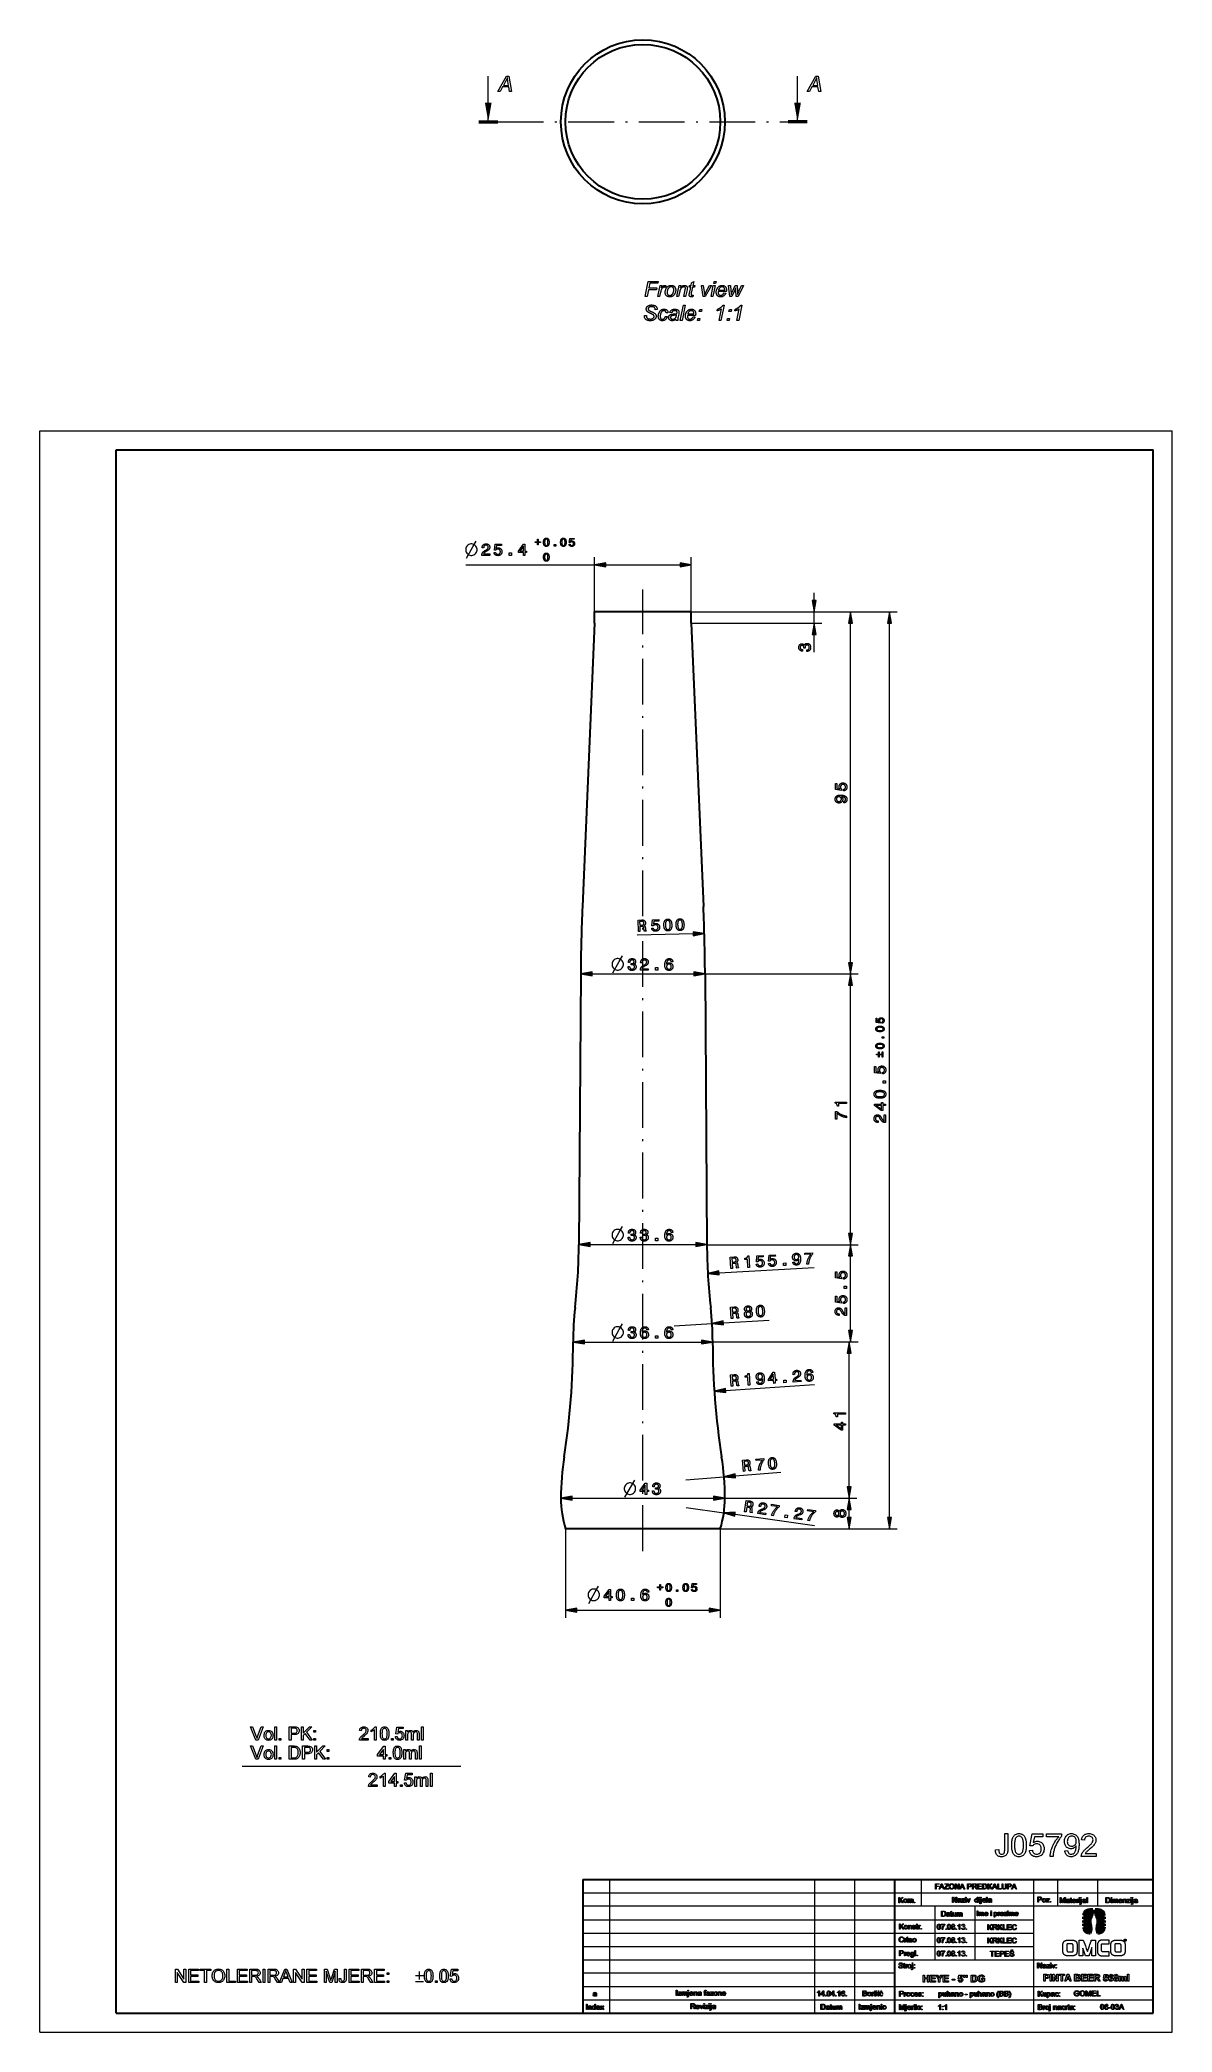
# Model space of a CAD drawing. Extents: x 0 to 297, y 0 to 523.
import ezdxf

# ---------------------------------------------------------------- set-up
doc = ezdxf.new("R2010")
doc.units = 0
doc.linetypes.add('DASHDOT', pattern=[18.5, 12, -3, 0.5, -3])

msp = doc.modelspace()

# ---------------------------------------------------------------- linework, layer by layer
at = {"color": 7, "lineweight": 13, "ltscale": 0.3}
for p, q in [((117.62, 501.03), (117.62, 513.03)), ((198.74, 501.03), (198.74, 513.03))]:
    msp.add_line(p, q, dxfattribs=at)
at = {"color": 7, "lineweight": 50, "ltscale": 0.125}
for p, q in [((115.12, 501.03), (120.12, 501.03)), ((201.24, 501.03), (196.24, 501.03))]:
    msp.add_line(p, q, dxfattribs=at)
at = {"color": 7, "linetype": 'DASHDOT', "lineweight": 13}
for p, q in [((120.12, 501.03), (196.24, 501.03)), ((158.18, 126.18), (158.18, 378.41))]:
    msp.add_line(p, q, dxfattribs=at)
at = {"color": 7, "lineweight": 13}
for p, q in [((0, 0), (0, 420)), ((0, 420), (297, 420)), ((297, 0), (297, 420)), ((111.7, 384.83), (145.48, 384.83)), ((170.88, 372.53), (214.62, 372.53)), ((170.88, 372.53), (205.1, 372.53)), ((170.88, 372.53), (224.83, 372.53)), ((170.88, 369.53), (205.1, 369.53)), ((212.62, 280.49), (212.62, 369.58)), ((222.83, 134.99), (222.83, 369.58)), ((144.83, 277.55), (171.52, 277.55)), ((174.48, 277.53), (214.62, 277.53)), ((174.48, 277.53), (214.62, 277.53)), ((212.62, 209.49), (212.62, 274.58)), ((144.33, 206.56), (172.02, 206.56)), ((174.98, 206.53), (214.62, 206.53)), ((174.98, 206.53), (214.62, 206.53)), ((178.16, 199.14), (203.14, 200.53)), ((142.83, 181.01), (173.52, 181.01)), ((176.48, 181.03), (214.32, 181.03)), ((176.48, 181.03), (214.62, 181.03)), ((212.32, 142.99), (212.32, 178.08)), ((179.86, 168.31), (203.22, 169.86)), ((139.63, 140.04), (176.72, 140.04)), ((179.68, 140.03), (214.32, 140.03)), ((179.68, 140.03), (214.32, 140.03)), ((137.88, 132.03), (137.88, 108.7)), ((178.43, 132.03), (214.32, 132.03)), ((178.43, 132.03), (224.83, 132.03)), ((178.48, 132.03), (178.48, 108.7)), ((182.34, 135.83), (203.18, 132.91)), ((140.83, 110.7), (175.52, 110.7)), ((149.42, 40), (149.42, 5)), ((203.21, 40), (203.21, 5)), ((213.71, 40), (213.71, 5)), ((260.61, 40), (260.61, 5)), ((142.42, 36.5), (292, 36.5)), ((292, 33), (142.42, 33)), ((142.42, 29.5), (260.61, 29.5)), ((142.42, 26), (260.61, 26)), ((142.42, 22.5), (260.61, 22.5)), ((142.42, 19), (292, 19)), ((224.21, 15.5), (142.42, 15.5)), ((142.42, 12), (292, 12)), ((142.42, 8.5), (292, 8.5)), ((0, 0), (297, 0))]:
    msp.add_line(p, q, dxfattribs=at)
at = {"color": 7, "lineweight": 30}
for p, q in [((20, 5), (20, 415)), ((20, 415), (292, 415)), ((292, 5), (292, 415)), ((170.88, 372.53), (145.48, 372.53)), ((145.48, 369.53), (142.32, 295.27)), ((170.88, 369.53), (174.04, 295.27)), ((141.88, 277.53), (141.38, 206.53)), ((174.48, 277.53), (174.98, 206.53)), ((178.48, 132.03), (137.88, 132.03)), ((142.42, 40), (292, 40)), ((142.42, 40), (142.42, 5)), ((224.21, 40), (224.21, 5)), ((20, 5), (292, 5))]:
    msp.add_line(p, q, dxfattribs=at)
at = {"color": 7, "lineweight": 13, "ltscale": 0.357454}
for p, q in [((145.48, 372.53), (145.48, 386.83)), ((170.88, 372.53), (170.88, 386.83))]:
    msp.add_line(p, q, dxfattribs=at)
at = {"color": 7, "lineweight": 13, "ltscale": 0.487279}
msp.add_line((148.43, 384.83), (167.92, 384.83), dxfattribs=at)
at = {"color": 7, "lineweight": 13, "ltscale": 0.051139}
msp.add_line((203.1, 375.49), (203.1, 377.53), dxfattribs=at)
at = {"color": 7, "lineweight": 30, "ltscale": 0.075}
for p, q in [((145.48, 369.53), (145.48, 372.53)), ((170.88, 369.53), (170.88, 372.53))]:
    msp.add_line(p, q, dxfattribs=at)
at = {"color": 7, "lineweight": 13, "ltscale": 0.075}
msp.add_line((203.1, 369.53), (203.1, 372.53), dxfattribs=at)
at = {"color": 7, "lineweight": 13, "ltscale": 0.116125}
msp.add_line((203.1, 361.93), (203.1, 366.58), dxfattribs=at)
at = {"color": 7, "lineweight": 13, "ltscale": 0.366083}
msp.add_line((171.34, 288.1), (156.7, 287.68), dxfattribs=at)
at = {"color": 7, "lineweight": 13, "ltscale": 0.050346}
for p, q in [((141.88, 277.53), (141.88, 279.55)), ((174.48, 277.53), (174.48, 279.55))]:
    msp.add_line(p, q, dxfattribs=at)
at = {"color": 7, "lineweight": 13, "ltscale": 0.050605}
for p, q in [((141.38, 206.53), (141.38, 208.56)), ((174.98, 206.53), (174.98, 208.56))]:
    msp.add_line(p, q, dxfattribs=at)
at = {"color": 7, "lineweight": 13, "ltscale": 0.489779}
msp.add_line((212.62, 183.99), (212.62, 203.58), dxfattribs=at)
at = {"color": 7, "lineweight": 13, "ltscale": 0.25}
for p, q in [((166.35, 185.27), (176.33, 185.87)), ((169.48, 144.85), (179.45, 145.66)), ((169.51, 137.63), (179.41, 136.24))]:
    msp.add_line(p, q, dxfattribs=at)
at = {"color": 7, "lineweight": 13, "ltscale": 0.301139}
for p, q in [((179.28, 186.05), (191.3, 186.78)), ((182.4, 145.89), (194.4, 146.86))]:
    msp.add_line(p, q, dxfattribs=at)
at = {"color": 7, "lineweight": 13, "ltscale": 0.050638}
for p, q in [((139.88, 181.03), (139.88, 179.01)), ((176.48, 181.03), (176.48, 179.01))]:
    msp.add_line(p, q, dxfattribs=at)
at = {"color": 7, "lineweight": 13, "ltscale": 0.050104}
for p, q in [((136.68, 140.03), (136.68, 142.04)), ((179.68, 140.03), (179.68, 142.04))]:
    msp.add_line(p, q, dxfattribs=at)
at = {"color": 7, "lineweight": 13, "ltscale": 0.052279}
msp.add_line((212.32, 134.99), (212.32, 137.08), dxfattribs=at)
at = {"color": 7, "lineweight": 18}
msp.add_line((53.11, 69.75), (110.39, 69.75), dxfattribs=at)
at = {"color": 7, "lineweight": 13, "ltscale": 0.175}
for p, q in [((231.21, 40), (231.21, 33)), ((266.91, 40), (266.91, 33)), ((277.41, 40), (277.41, 33))]:
    msp.add_line(p, q, dxfattribs=at)
at = {"color": 7, "lineweight": 13, "ltscale": 0.35}
for p, q in [((234.71, 33), (234.71, 19)), ((245.21, 33), (245.21, 19))]:
    msp.add_line(p, q, dxfattribs=at)
at = {"color": 7, "lineweight": 13}
for points in [[(120.13, 509.03), (122.4, 513.03), (123.03, 513.03), (123.69, 509.03), (123.17, 509.03), (122.98, 510.19), (121.36, 510.19), (120.72, 509.03)], [(121.59, 510.6), (122.91, 510.6), (122.76, 511.6), (122.74, 511.72), (122.72, 511.83), (122.71, 511.94), (122.69, 512.05), (122.68, 512.15), (122.67, 512.25), (122.66, 512.34), (122.65, 512.43), (122.65, 512.52), (122.64, 512.6), (122.61, 512.53), (122.58, 512.45), (122.55, 512.38), (122.51, 512.3), (122.48, 512.22), (122.43, 512.14), (122.39, 512.05), (122.34, 511.97), (122.3, 511.87), (122.24, 511.78)], [(201.25, 509.03), (203.52, 513.03), (204.15, 513.03), (204.81, 509.03), (204.29, 509.03), (204.1, 510.19), (202.48, 510.19), (201.84, 509.03)], [(202.71, 510.6), (204.03, 510.6), (203.88, 511.6), (203.86, 511.72), (203.84, 511.83), (203.83, 511.94), (203.81, 512.05), (203.8, 512.15), (203.79, 512.25), (203.78, 512.34), (203.77, 512.43), (203.77, 512.52), (203.76, 512.6), (203.73, 512.53), (203.7, 512.45), (203.67, 512.38), (203.63, 512.3), (203.6, 512.22), (203.55, 512.14), (203.51, 512.05), (203.46, 511.97), (203.42, 511.87), (203.36, 511.78)], [(158.75, 455.18), (159.58, 459.18), (162.18, 459.18), (162.09, 458.72), (160.02, 458.72), (159.76, 457.45), (161.86, 457.45), (161.76, 456.99), (159.66, 456.99), (159.28, 455.18)], [(162.09, 455.18), (162.7, 458.07), (163.13, 458.07), (163.01, 457.48), (163.06, 457.55), (163.1, 457.61), (163.14, 457.67), (163.19, 457.72), (163.23, 457.77), (163.28, 457.82), (163.32, 457.87), (163.36, 457.91), (163.41, 457.94), (163.45, 457.98), (163.49, 458.01), (163.53, 458.04), (163.58, 458.06), (163.62, 458.08), (163.67, 458.1), (163.71, 458.11), (163.75, 458.12), (163.8, 458.13), (163.84, 458.14), (163.89, 458.14), (163.92, 458.14), (163.95, 458.13), (163.98, 458.13), (164.02, 458.12), (164.05, 458.11), (164.09, 458.1), (164.13, 458.09), (164.17, 458.07), (164.21, 458.05), (164.25, 458.03), (164.05, 457.57), (164.02, 457.59), (164, 457.61), (163.97, 457.62), (163.94, 457.63), (163.91, 457.64), (163.88, 457.65), (163.86, 457.66), (163.83, 457.66), (163.8, 457.67), (163.77, 457.67), (163.71, 457.66), (163.66, 457.66), (163.61, 457.64), (163.56, 457.62), (163.5, 457.59), (163.45, 457.56), (163.4, 457.52), (163.34, 457.48), (163.29, 457.43), (163.23, 457.38), (163.18, 457.32), (163.13, 457.24), (163.08, 457.16), (163.03, 457.07), (162.99, 456.97), (162.95, 456.86), (162.91, 456.75), (162.87, 456.62), (162.84, 456.48), (162.81, 456.34), (162.56, 455.18)], [(164.04, 456.28), (164.04, 456.44), (164.06, 456.6), (164.08, 456.76), (164.12, 456.91), (164.16, 457.05), (164.22, 457.19), (164.28, 457.32), (164.36, 457.45), (164.44, 457.57), (164.54, 457.68), (164.62, 457.77), (164.71, 457.85), (164.81, 457.91), (164.91, 457.97), (165.01, 458.02), (165.13, 458.07), (165.24, 458.1), (165.36, 458.12), (165.49, 458.13), (165.62, 458.14), (165.72, 458.14), (165.82, 458.13), (165.92, 458.11), (166.01, 458.09), (166.09, 458.06), (166.17, 458.02), (166.25, 457.98), (166.33, 457.93), (166.4, 457.87), (166.46, 457.81), (166.52, 457.74), (166.58, 457.67), (166.63, 457.59), (166.67, 457.51), (166.7, 457.43), (166.73, 457.34), (166.76, 457.24), (166.77, 457.14), (166.78, 457.04), (166.78, 456.93), (166.78, 456.83), (166.78, 456.73), (166.77, 456.63), (166.75, 456.54), (166.73, 456.45), (166.71, 456.35), (166.69, 456.26), (166.66, 456.17), (166.62, 456.08), (166.58, 456), (166.54, 455.91), (166.49, 455.83), (166.45, 455.76), (166.39, 455.69), (166.34, 455.62), (166.28, 455.55), (166.22, 455.49), (166.15, 455.44), (166.08, 455.39), (166.01, 455.34), (165.93, 455.3), (165.86, 455.26), (165.78, 455.22), (165.7, 455.19), (165.63, 455.17), (165.55, 455.15), (165.47, 455.13), (165.39, 455.12), (165.31, 455.11), (165.22, 455.11), (165.16, 455.11), (165.09, 455.12), (165.03, 455.12), (164.96, 455.13), (164.9, 455.15), (164.84, 455.16), (164.78, 455.18), (164.72, 455.2), (164.66, 455.23), (164.61, 455.25), (164.55, 455.28), (164.5, 455.32), (164.45, 455.35), (164.41, 455.39), (164.36, 455.43), (164.32, 455.47), (164.28, 455.52), (164.25, 455.56), (164.22, 455.61), (164.19, 455.66), (164.16, 455.72), (164.13, 455.77), (164.11, 455.83), (164.09, 455.89), (164.08, 455.95), (164.06, 456.01), (164.05, 456.07), (164.05, 456.14), (164.04, 456.21)], [(164.53, 456.32), (164.54, 456.24), (164.54, 456.17), (164.55, 456.1), (164.56, 456.03), (164.58, 455.96), (164.6, 455.9), (164.63, 455.85), (164.66, 455.8), (164.69, 455.75), (164.73, 455.7), (164.77, 455.66), (164.81, 455.63), (164.86, 455.6), (164.9, 455.57), (164.95, 455.54), (165, 455.53), (165.06, 455.51), (165.11, 455.5), (165.17, 455.49), (165.23, 455.49), (165.26, 455.49), (165.29, 455.49), (165.32, 455.5), (165.36, 455.5), (165.39, 455.51), (165.42, 455.52), (165.45, 455.52), (165.48, 455.53), (165.51, 455.54), (165.54, 455.56), (165.57, 455.57), (165.6, 455.58), (165.63, 455.6), (165.66, 455.62), (165.69, 455.64), (165.72, 455.66), (165.75, 455.68), (165.78, 455.7), (165.81, 455.73), (165.83, 455.75), (165.86, 455.78), (165.88, 455.81), (165.91, 455.83), (165.93, 455.86), (165.96, 455.89), (165.98, 455.92), (166, 455.95), (166.02, 455.98), (166.04, 456.02), (166.06, 456.05), (166.08, 456.08), (166.1, 456.12), (166.11, 456.15), (166.13, 456.19), (166.14, 456.22), (166.16, 456.26), (166.17, 456.3), (166.19, 456.34), (166.2, 456.37), (166.21, 456.41), (166.23, 456.47), (166.24, 456.52), (166.25, 456.57), (166.27, 456.62), (166.27, 456.68), (166.28, 456.73), (166.29, 456.78), (166.29, 456.83), (166.29, 456.88), (166.3, 456.93), (166.29, 457.01), (166.29, 457.08), (166.28, 457.15), (166.26, 457.22), (166.25, 457.28), (166.22, 457.34), (166.2, 457.39), (166.17, 457.45), (166.14, 457.49), (166.1, 457.54), (166.06, 457.58), (166.01, 457.62), (165.97, 457.65), (165.92, 457.68), (165.87, 457.7), (165.82, 457.72), (165.77, 457.74), (165.72, 457.75), (165.66, 457.75), (165.6, 457.76), (165.55, 457.76), (165.51, 457.75), (165.46, 457.75), (165.42, 457.74), (165.38, 457.73), (165.34, 457.72), (165.3, 457.7), (165.26, 457.69), (165.22, 457.67), (165.18, 457.65), (165.14, 457.62), (165.1, 457.6), (165.07, 457.57), (165.03, 457.54), (165, 457.51), (164.96, 457.48), (164.93, 457.44), (164.9, 457.4), (164.86, 457.36), (164.83, 457.32), (164.8, 457.28), (164.77, 457.23), (164.75, 457.19), (164.72, 457.14), (164.7, 457.09), (164.68, 457.04), (164.66, 456.99), (164.64, 456.94), (164.62, 456.88), (164.61, 456.83), (164.59, 456.77), (164.58, 456.72), (164.57, 456.66), (164.56, 456.61), (164.55, 456.56), (164.54, 456.51), (164.54, 456.46), (164.54, 456.42), (164.53, 456.37)], [(167.06, 455.18), (167.67, 458.07), (168.11, 458.07), (168.01, 457.57), (168.06, 457.63), (168.12, 457.68), (168.18, 457.73), (168.23, 457.78), (168.29, 457.83), (168.34, 457.87), (168.4, 457.91), (168.45, 457.94), (168.5, 457.97), (168.55, 458), (168.6, 458.03), (168.65, 458.05), (168.71, 458.07), (168.76, 458.09), (168.81, 458.1), (168.86, 458.12), (168.91, 458.13), (168.97, 458.13), (169.02, 458.14), (169.07, 458.14), (169.14, 458.14), (169.21, 458.13), (169.27, 458.12), (169.33, 458.11), (169.38, 458.09), (169.44, 458.07), (169.49, 458.05), (169.54, 458.02), (169.58, 457.98), (169.62, 457.95), (169.66, 457.91), (169.7, 457.87), (169.73, 457.82), (169.75, 457.77), (169.77, 457.72), (169.79, 457.67), (169.81, 457.62), (169.82, 457.56), (169.82, 457.5), (169.82, 457.44), (169.82, 457.4), (169.82, 457.37), (169.82, 457.32), (169.81, 457.28), (169.81, 457.23), (169.8, 457.18), (169.79, 457.12), (169.78, 457.06), (169.77, 457), (169.75, 456.93), (169.38, 455.18), (168.89, 455.18), (169.28, 457.01), (169.29, 457.06), (169.3, 457.11), (169.3, 457.16), (169.31, 457.2), (169.32, 457.24), (169.32, 457.28), (169.33, 457.32), (169.33, 457.35), (169.33, 457.38), (169.33, 457.41), (169.33, 457.44), (169.33, 457.46), (169.32, 457.49), (169.32, 457.51), (169.31, 457.54), (169.3, 457.56), (169.28, 457.58), (169.27, 457.6), (169.25, 457.62), (169.23, 457.64), (169.21, 457.66), (169.19, 457.67), (169.17, 457.69), (169.14, 457.7), (169.11, 457.71), (169.08, 457.72), (169.05, 457.72), (169.02, 457.73), (168.98, 457.73), (168.95, 457.73), (168.87, 457.73), (168.8, 457.72), (168.73, 457.71), (168.66, 457.69), (168.59, 457.66), (168.52, 457.63), (168.46, 457.6), (168.39, 457.56), (168.33, 457.51), (168.27, 457.46), (168.21, 457.4), (168.16, 457.33), (168.11, 457.26), (168.06, 457.18), (168.01, 457.09), (167.97, 456.99), (167.93, 456.89), (167.9, 456.77), (167.86, 456.65), (167.83, 456.52), (167.55, 455.18)], [(171.32, 455.58), (171.24, 455.17), (171.2, 455.16), (171.17, 455.16), (171.13, 455.15), (171.1, 455.14), (171.07, 455.14), (171.03, 455.13), (171, 455.13), (170.96, 455.13), (170.93, 455.13), (170.9, 455.13), (170.84, 455.13), (170.78, 455.13), (170.73, 455.14), (170.68, 455.15), (170.63, 455.16), (170.59, 455.18), (170.54, 455.2), (170.5, 455.22), (170.46, 455.24), (170.43, 455.27), (170.4, 455.29), (170.38, 455.32), (170.36, 455.34), (170.34, 455.37), (170.33, 455.4), (170.32, 455.43), (170.31, 455.46), (170.3, 455.5), (170.3, 455.53), (170.3, 455.57), (170.3, 455.59), (170.3, 455.62), (170.3, 455.65), (170.31, 455.68), (170.31, 455.73), (170.32, 455.77), (170.33, 455.82), (170.34, 455.88), (170.35, 455.94), (170.37, 456.01), (170.72, 457.69), (170.33, 457.69), (170.41, 458.07), (170.8, 458.07), (170.95, 458.79), (171.51, 459.13), (171.29, 458.07), (171.78, 458.07), (171.7, 457.69), (171.21, 457.69), (170.88, 456.09), (170.87, 456.03), (170.85, 455.98), (170.85, 455.93), (170.84, 455.88), (170.83, 455.85), (170.82, 455.81), (170.82, 455.78), (170.82, 455.76), (170.81, 455.74), (170.81, 455.72), (170.81, 455.71), (170.82, 455.69), (170.82, 455.68), (170.82, 455.66), (170.83, 455.65), (170.83, 455.63), (170.84, 455.62), (170.85, 455.61), (170.86, 455.6), (170.86, 455.59), (170.88, 455.58), (170.89, 455.57), (170.9, 455.57), (170.92, 455.56), (170.93, 455.56), (170.95, 455.55), (170.97, 455.55), (170.99, 455.55), (171.01, 455.54), (171.03, 455.54), (171.06, 455.54), (171.09, 455.55), (171.12, 455.55), (171.16, 455.55), (171.18, 455.55), (171.21, 455.56), (171.24, 455.56), (171.27, 455.56), (171.3, 455.57)], [(174, 455.18), (173.53, 458.07), (174.01, 458.07), (174.26, 456.48), (174.27, 456.42), (174.27, 456.36), (174.28, 456.29), (174.29, 456.21), (174.3, 456.13), (174.31, 456.04), (174.32, 455.95), (174.34, 455.85), (174.35, 455.74), (174.36, 455.62), (174.39, 455.69), (174.42, 455.75), (174.45, 455.82), (174.48, 455.88), (174.52, 455.95), (174.56, 456.03), (174.6, 456.1), (174.64, 456.17), (174.68, 456.25), (174.72, 456.33), (175.69, 458.07), (176.21, 458.07), (174.55, 455.18)], [(176.05, 455.18), (176.65, 458.07), (177.15, 458.07), (176.54, 455.18)], [(176.77, 458.62), (176.89, 459.18), (177.38, 459.18), (177.26, 458.62)], [(179.44, 456.16), (179.92, 456.11), (179.89, 456.04), (179.86, 455.97), (179.83, 455.9), (179.79, 455.83), (179.75, 455.76), (179.7, 455.7), (179.64, 455.63), (179.58, 455.56), (179.51, 455.5), (179.44, 455.43), (179.36, 455.37), (179.29, 455.32), (179.2, 455.27), (179.12, 455.23), (179.03, 455.19), (178.94, 455.16), (178.85, 455.14), (178.75, 455.12), (178.65, 455.11), (178.55, 455.11), (178.49, 455.11), (178.43, 455.12), (178.36, 455.12), (178.3, 455.13), (178.24, 455.15), (178.19, 455.16), (178.13, 455.18), (178.07, 455.21), (178.02, 455.23), (177.96, 455.26), (177.91, 455.29), (177.86, 455.32), (177.81, 455.36), (177.77, 455.4), (177.72, 455.44), (177.69, 455.49), (177.65, 455.53), (177.61, 455.58), (177.58, 455.64), (177.55, 455.69), (177.53, 455.75), (177.5, 455.81), (177.48, 455.87), (177.46, 455.93), (177.45, 455.99), (177.43, 456.06), (177.42, 456.13), (177.42, 456.2), (177.41, 456.27), (177.41, 456.34), (177.41, 456.43), (177.42, 456.53), (177.43, 456.62), (177.45, 456.71), (177.47, 456.81), (177.49, 456.9), (177.52, 456.99), (177.55, 457.08), (177.59, 457.17), (177.63, 457.26), (177.68, 457.35), (177.72, 457.43), (177.77, 457.51), (177.83, 457.58), (177.88, 457.65), (177.94, 457.71), (178, 457.77), (178.07, 457.83), (178.13, 457.88), (178.2, 457.92), (178.27, 457.96), (178.34, 458), (178.42, 458.03), (178.49, 458.06), (178.56, 458.08), (178.64, 458.1), (178.72, 458.12), (178.8, 458.13), (178.88, 458.14), (178.96, 458.14), (179.06, 458.14), (179.16, 458.13), (179.25, 458.11), (179.34, 458.09), (179.42, 458.06), (179.5, 458.02), (179.58, 457.98), (179.65, 457.93), (179.72, 457.88), (179.78, 457.82), (179.84, 457.75), (179.9, 457.68), (179.94, 457.6), (179.98, 457.52), (180.02, 457.44), (180.04, 457.35), (180.07, 457.25), (180.08, 457.15), (180.09, 457.05), (180.09, 456.94), (180.09, 456.9), (180.09, 456.85), (180.09, 456.81), (180.09, 456.77), (180.08, 456.72), (180.08, 456.68), (180.08, 456.63), (180.07, 456.59), (180.06, 456.55), (180.06, 456.5), (177.92, 456.5), (177.92, 456.48), (177.92, 456.47), (177.92, 456.45), (177.92, 456.44), (177.91, 456.42), (177.91, 456.41), (177.91, 456.39), (177.91, 456.38), (177.91, 456.36), (177.91, 456.35), (177.91, 456.27), (177.92, 456.19), (177.93, 456.12), (177.94, 456.05), (177.96, 455.99), (177.98, 455.93), (178, 455.87), (178.03, 455.82), (178.06, 455.77), (178.1, 455.73), (178.14, 455.69), (178.18, 455.65), (178.22, 455.62), (178.26, 455.59), (178.31, 455.57), (178.35, 455.55), (178.4, 455.53), (178.45, 455.52), (178.5, 455.52), (178.56, 455.51), (178.61, 455.52), (178.66, 455.52), (178.71, 455.53), (178.76, 455.54), (178.81, 455.56), (178.86, 455.57), (178.91, 455.6), (178.96, 455.62), (179.01, 455.65), (179.05, 455.68), (179.1, 455.72), (179.15, 455.75), (179.19, 455.79), (179.23, 455.84), (179.27, 455.88), (179.31, 455.93), (179.34, 455.99), (179.38, 456.04), (179.41, 456.1)], [(178, 456.88), (179.63, 456.88), (179.63, 456.89), (179.63, 456.91), (179.63, 456.92), (179.63, 456.93), (179.63, 456.94), (179.63, 456.95), (179.63, 456.96), (179.63, 456.97), (179.63, 456.98), (179.63, 456.99), (179.63, 457.06), (179.62, 457.13), (179.61, 457.19), (179.6, 457.26), (179.58, 457.32), (179.56, 457.37), (179.54, 457.42), (179.51, 457.47), (179.48, 457.51), (179.44, 457.56), (179.41, 457.59), (179.37, 457.63), (179.32, 457.66), (179.28, 457.68), (179.23, 457.7), (179.18, 457.72), (179.13, 457.74), (179.08, 457.75), (179.02, 457.75), (178.97, 457.75), (178.9, 457.75), (178.84, 457.75), (178.78, 457.73), (178.72, 457.72), (178.66, 457.7), (178.61, 457.68), (178.55, 457.65), (178.5, 457.61), (178.44, 457.58), (178.39, 457.54), (178.34, 457.49), (178.29, 457.44), (178.25, 457.38), (178.2, 457.33), (178.16, 457.26), (178.12, 457.19), (178.09, 457.12), (178.06, 457.05), (178.03, 456.96)], [(180.97, 455.18), (180.66, 458.07), (181.14, 458.07), (181.27, 456.77), (181.32, 456.04), (181.32, 456.02), (181.32, 456), (181.33, 455.98), (181.33, 455.95), (181.33, 455.92), (181.33, 455.88), (181.33, 455.84), (181.33, 455.8), (181.34, 455.76), (181.34, 455.71), (181.35, 455.76), (181.37, 455.82), (181.39, 455.87), (181.4, 455.91), (181.41, 455.96), (181.43, 456), (181.44, 456.04), (181.45, 456.07), (181.47, 456.11), (181.48, 456.14), (181.49, 456.17), (181.5, 456.2), (181.52, 456.24), (181.53, 456.28), (181.55, 456.32), (181.57, 456.36), (181.59, 456.41), (181.61, 456.46), (181.64, 456.51), (181.66, 456.56), (182.35, 458.07), (182.89, 458.07), (182.98, 456.62), (182.99, 456.56), (182.99, 456.48), (183, 456.41), (183, 456.32), (183, 456.24), (183, 456.15), (183.01, 456.05), (183.01, 455.95), (183.01, 455.85), (183.01, 455.74), (183.04, 455.82), (183.07, 455.9), (183.11, 455.99), (183.15, 456.08), (183.19, 456.18), (183.24, 456.28), (183.29, 456.39), (183.34, 456.51), (183.4, 456.63), (183.46, 456.76), (184.08, 458.07), (184.57, 458.07), (183.16, 455.18), (182.64, 455.18), (182.53, 456.88), (182.53, 456.91), (182.53, 456.95), (182.53, 457), (182.53, 457.05), (182.52, 457.11), (182.52, 457.17), (182.52, 457.24), (182.52, 457.32), (182.52, 457.4), (182.52, 457.49), (182.49, 457.43), (182.47, 457.37), (182.45, 457.31), (182.42, 457.25), (182.39, 457.19), (182.37, 457.13), (182.34, 457.06), (182.31, 457), (182.28, 456.93), (182.25, 456.86), (181.49, 455.18)], [(158.57, 450.23), (159.09, 450.28), (159.09, 450.14), (159.09, 450.09), (159.09, 450.04), (159.1, 450), (159.11, 449.96), (159.12, 449.91), (159.13, 449.87), (159.14, 449.83), (159.16, 449.79), (159.17, 449.75), (159.19, 449.71), (159.22, 449.67), (159.24, 449.64), (159.27, 449.6), (159.3, 449.57), (159.34, 449.54), (159.37, 449.51), (159.41, 449.49), (159.45, 449.46), (159.5, 449.44), (159.55, 449.41), (159.6, 449.39), (159.65, 449.38), (159.7, 449.36), (159.76, 449.35), (159.82, 449.34), (159.87, 449.33), (159.94, 449.32), (160, 449.31), (160.06, 449.31), (160.13, 449.31), (160.22, 449.31), (160.31, 449.32), (160.4, 449.33), (160.48, 449.34), (160.55, 449.36), (160.63, 449.38), (160.69, 449.41), (160.75, 449.44), (160.81, 449.48), (160.86, 449.52), (160.91, 449.56), (160.95, 449.61), (160.99, 449.65), (161.02, 449.7), (161.05, 449.74), (161.08, 449.79), (161.09, 449.84), (161.11, 449.89), (161.11, 449.95), (161.12, 450), (161.11, 450.04), (161.11, 450.07), (161.1, 450.11), (161.09, 450.14), (161.08, 450.18), (161.07, 450.21), (161.05, 450.25), (161.03, 450.28), (161.01, 450.31), (160.98, 450.34), (160.95, 450.38), (160.91, 450.41), (160.86, 450.44), (160.8, 450.48), (160.73, 450.52), (160.65, 450.57), (160.56, 450.61), (160.46, 450.66), (160.35, 450.71), (160.24, 450.76), (160.15, 450.8), (160.06, 450.84), (159.98, 450.87), (159.91, 450.91), (159.84, 450.94), (159.78, 450.97), (159.72, 451), (159.67, 451.02), (159.63, 451.05), (159.59, 451.07), (159.54, 451.11), (159.49, 451.14), (159.44, 451.18), (159.4, 451.22), (159.36, 451.26), (159.32, 451.3), (159.28, 451.34), (159.25, 451.38), (159.22, 451.42), (159.19, 451.46), (159.17, 451.5), (159.15, 451.54), (159.13, 451.59), (159.11, 451.63), (159.1, 451.68), (159.09, 451.73), (159.08, 451.78), (159.07, 451.83), (159.07, 451.88), (159.07, 451.93), (159.07, 452), (159.07, 452.06), (159.08, 452.11), (159.09, 452.17), (159.11, 452.23), (159.13, 452.28), (159.15, 452.34), (159.17, 452.39), (159.2, 452.44), (159.24, 452.49), (159.27, 452.54), (159.31, 452.59), (159.35, 452.63), (159.4, 452.67), (159.44, 452.71), (159.5, 452.75), (159.55, 452.78), (159.61, 452.81), (159.67, 452.84), (159.73, 452.87), (159.8, 452.89), (159.86, 452.92), (159.93, 452.94), (160.01, 452.95), (160.08, 452.97), (160.15, 452.98), (160.23, 452.99), (160.31, 453), (160.39, 453), (160.47, 453), (160.56, 453), (160.66, 452.99), (160.75, 452.99), (160.83, 452.97), (160.92, 452.96), (161, 452.94), (161.08, 452.92), (161.15, 452.9), (161.22, 452.87), (161.29, 452.84), (161.36, 452.8), (161.42, 452.77), (161.48, 452.73), (161.53, 452.69), (161.58, 452.65), (161.63, 452.6), (161.67, 452.55), (161.71, 452.51), (161.75, 452.45), (161.78, 452.4), (161.81, 452.35), (161.83, 452.29), (161.85, 452.24), (161.87, 452.19), (161.89, 452.13), (161.9, 452.08), (161.92, 452.03), (161.92, 451.98), (161.93, 451.93), (161.93, 451.88), (161.93, 451.87), (161.93, 451.87), (161.93, 451.86), (161.93, 451.85), (161.93, 451.85), (161.93, 451.84), (161.93, 451.83), (161.93, 451.82), (161.93, 451.81), (161.93, 451.8), (161.41, 451.76), (161.41, 451.79), (161.41, 451.82), (161.41, 451.85), (161.41, 451.88), (161.4, 451.91), (161.4, 451.93), (161.4, 451.96), (161.39, 451.98), (161.39, 452), (161.38, 452.02), (161.37, 452.05), (161.36, 452.09), (161.34, 452.12), (161.33, 452.15), (161.31, 452.17), (161.29, 452.2), (161.27, 452.23), (161.25, 452.25), (161.23, 452.28), (161.21, 452.3), (161.19, 452.32), (161.16, 452.35), (161.13, 452.37), (161.11, 452.39), (161.08, 452.41), (161.04, 452.42), (161.01, 452.44), (160.97, 452.46), (160.94, 452.47), (160.9, 452.49), (160.86, 452.5), (160.81, 452.51), (160.77, 452.52), (160.73, 452.53), (160.68, 452.54), (160.64, 452.55), (160.59, 452.55), (160.54, 452.55), (160.5, 452.56), (160.45, 452.56), (160.36, 452.55), (160.28, 452.55), (160.2, 452.54), (160.13, 452.52), (160.06, 452.51), (159.99, 452.49), (159.93, 452.46), (159.87, 452.43), (159.82, 452.4), (159.77, 452.36), (159.73, 452.33), (159.7, 452.3), (159.67, 452.26), (159.65, 452.22), (159.63, 452.19), (159.61, 452.14), (159.6, 452.1), (159.59, 452.06), (159.58, 452.01), (159.58, 451.96), (159.58, 451.93), (159.59, 451.9), (159.59, 451.88), (159.59, 451.85), (159.6, 451.82), (159.61, 451.8), (159.62, 451.77), (159.63, 451.75), (159.64, 451.72), (159.66, 451.7), (159.68, 451.67), (159.69, 451.65), (159.72, 451.63), (159.74, 451.61), (159.77, 451.58), (159.79, 451.56), (159.83, 451.54), (159.86, 451.52), (159.9, 451.49), (159.93, 451.47), (159.97, 451.45), (160.01, 451.43), (160.05, 451.41), (160.11, 451.38), (160.17, 451.35), (160.25, 451.32), (160.32, 451.28), (160.41, 451.24), (160.51, 451.2), (160.61, 451.16), (160.69, 451.12), (160.77, 451.08), (160.84, 451.05), (160.91, 451.02), (160.97, 450.99), (161.03, 450.96), (161.08, 450.93), (161.13, 450.9), (161.17, 450.88), (161.2, 450.86), (161.25, 450.83), (161.29, 450.8), (161.32, 450.76), (161.36, 450.73), (161.4, 450.7), (161.43, 450.66), (161.46, 450.62), (161.49, 450.59), (161.51, 450.55), (161.54, 450.51), (161.56, 450.46), (161.58, 450.42), (161.6, 450.38), (161.61, 450.33), (161.63, 450.29), (161.64, 450.24), (161.65, 450.19), (161.65, 450.14), (161.65, 450.09), (161.66, 450.04), (161.65, 449.97), (161.65, 449.91), (161.64, 449.85), (161.62, 449.79), (161.61, 449.73), (161.58, 449.67), (161.56, 449.61), (161.53, 449.55), (161.5, 449.49), (161.46, 449.44), (161.42, 449.39), (161.37, 449.33), (161.33, 449.29), (161.28, 449.24), (161.22, 449.2), (161.17, 449.15), (161.11, 449.12), (161.04, 449.08), (160.98, 449.05), (160.91, 449.01), (160.84, 448.99), (160.77, 448.96), (160.69, 448.94), (160.62, 448.92), (160.54, 448.9), (160.46, 448.89), (160.37, 448.88), (160.29, 448.87), (160.2, 448.87), (160.11, 448.86), (159.98, 448.87), (159.85, 448.88), (159.73, 448.89), (159.61, 448.91), (159.49, 448.94), (159.39, 448.97), (159.28, 449.01), (159.18, 449.05), (159.09, 449.1), (159, 449.16), (158.92, 449.22), (158.85, 449.3), (158.78, 449.38), (158.73, 449.47), (158.68, 449.57), (158.64, 449.69), (158.61, 449.81), (158.59, 449.94), (158.57, 450.08)], [(164.09, 449.99), (164.58, 449.94), (164.55, 449.83), (164.5, 449.73), (164.46, 449.64), (164.41, 449.55), (164.36, 449.46), (164.3, 449.39), (164.25, 449.31), (164.19, 449.25), (164.12, 449.19), (164.06, 449.13), (163.99, 449.08), (163.91, 449.04), (163.84, 449), (163.77, 448.96), (163.69, 448.93), (163.61, 448.91), (163.53, 448.89), (163.45, 448.88), (163.36, 448.87), (163.28, 448.87), (163.18, 448.87), (163.1, 448.88), (163.01, 448.89), (162.93, 448.92), (162.85, 448.94), (162.77, 448.98), (162.7, 449.02), (162.64, 449.06), (162.57, 449.11), (162.51, 449.17), (162.46, 449.24), (162.41, 449.3), (162.36, 449.38), (162.32, 449.46), (162.29, 449.54), (162.27, 449.63), (162.24, 449.72), (162.23, 449.82), (162.22, 449.92), (162.22, 450.03), (162.22, 450.12), (162.23, 450.22), (162.24, 450.31), (162.25, 450.4), (162.27, 450.5), (162.29, 450.59), (162.31, 450.68), (162.34, 450.78), (162.37, 450.87), (162.41, 450.96), (162.45, 451.05), (162.49, 451.13), (162.53, 451.22), (162.58, 451.29), (162.64, 451.36), (162.69, 451.43), (162.75, 451.49), (162.81, 451.55), (162.88, 451.61), (162.95, 451.66), (163.02, 451.7), (163.09, 451.74), (163.16, 451.78), (163.24, 451.81), (163.32, 451.84), (163.4, 451.86), (163.48, 451.87), (163.57, 451.89), (163.66, 451.89), (163.75, 451.9), (163.84, 451.89), (163.92, 451.89), (164.01, 451.87), (164.09, 451.85), (164.16, 451.83), (164.24, 451.8), (164.3, 451.77), (164.37, 451.73), (164.43, 451.68), (164.49, 451.63), (164.54, 451.58), (164.58, 451.52), (164.62, 451.46), (164.66, 451.39), (164.69, 451.33), (164.71, 451.26), (164.73, 451.18), (164.75, 451.1), (164.76, 451.02), (164.76, 450.94), (164.27, 450.9), (164.27, 450.96), (164.27, 451.01), (164.26, 451.06), (164.25, 451.1), (164.23, 451.15), (164.21, 451.19), (164.19, 451.23), (164.17, 451.27), (164.14, 451.3), (164.11, 451.33), (164.08, 451.36), (164.05, 451.39), (164.01, 451.41), (163.97, 451.43), (163.93, 451.45), (163.89, 451.46), (163.84, 451.48), (163.8, 451.48), (163.75, 451.49), (163.7, 451.49), (163.64, 451.49), (163.58, 451.48), (163.53, 451.47), (163.47, 451.46), (163.42, 451.44), (163.37, 451.42), (163.32, 451.4), (163.27, 451.37), (163.23, 451.34), (163.18, 451.3), (163.14, 451.26), (163.1, 451.22), (163.06, 451.17), (163.02, 451.12), (162.99, 451.06), (162.96, 451), (162.92, 450.94), (162.89, 450.88), (162.87, 450.8), (162.84, 450.73), (162.82, 450.65), (162.8, 450.58), (162.78, 450.5), (162.76, 450.43), (162.75, 450.35), (162.74, 450.28), (162.73, 450.21), (162.72, 450.13), (162.72, 450.06), (162.72, 449.99), (162.72, 449.92), (162.72, 449.85), (162.73, 449.79), (162.74, 449.72), (162.76, 449.67), (162.78, 449.61), (162.8, 449.56), (162.82, 449.52), (162.85, 449.47), (162.88, 449.43), (162.91, 449.4), (162.95, 449.37), (162.99, 449.34), (163.02, 449.32), (163.06, 449.3), (163.11, 449.28), (163.15, 449.27), (163.19, 449.26), (163.24, 449.25), (163.28, 449.25), (163.33, 449.25), (163.38, 449.26), (163.43, 449.27), (163.47, 449.28), (163.52, 449.29), (163.57, 449.32), (163.61, 449.34), (163.66, 449.37), (163.7, 449.4), (163.74, 449.43), (163.79, 449.47), (163.83, 449.51), (163.87, 449.56), (163.91, 449.61), (163.94, 449.66), (163.97, 449.72), (164.01, 449.78), (164.04, 449.85), (164.06, 449.92)], [(166.84, 449.29), (166.79, 449.25), (166.74, 449.21), (166.69, 449.17), (166.64, 449.14), (166.59, 449.1), (166.54, 449.07), (166.49, 449.04), (166.44, 449.02), (166.39, 448.99), (166.34, 448.97), (166.3, 448.95), (166.25, 448.93), (166.2, 448.92), (166.15, 448.9), (166.1, 448.89), (166.05, 448.88), (166, 448.88), (165.94, 448.87), (165.89, 448.87), (165.84, 448.87), (165.76, 448.87), (165.68, 448.88), (165.61, 448.89), (165.54, 448.91), (165.47, 448.93), (165.41, 448.95), (165.35, 448.98), (165.29, 449.02), (165.24, 449.06), (165.19, 449.1), (165.14, 449.15), (165.1, 449.2), (165.06, 449.26), (165.03, 449.31), (165.01, 449.37), (164.98, 449.43), (164.97, 449.5), (164.95, 449.57), (164.95, 449.64), (164.94, 449.71), (164.94, 449.76), (164.95, 449.8), (164.95, 449.85), (164.96, 449.89), (164.97, 449.94), (164.98, 449.98), (165, 450.02), (165.01, 450.06), (165.03, 450.1), (165.05, 450.14), (165.08, 450.17), (165.1, 450.21), (165.13, 450.24), (165.15, 450.28), (165.18, 450.31), (165.21, 450.34), (165.24, 450.36), (165.28, 450.39), (165.31, 450.41), (165.35, 450.44), (165.39, 450.46), (165.42, 450.48), (165.46, 450.5), (165.51, 450.52), (165.55, 450.53), (165.6, 450.55), (165.64, 450.56), (165.69, 450.58), (165.74, 450.59), (165.8, 450.6), (165.83, 450.61), (165.87, 450.61), (165.92, 450.62), (165.98, 450.62), (166.04, 450.63), (166.1, 450.63), (166.17, 450.64), (166.25, 450.64), (166.34, 450.65), (166.43, 450.65), (166.52, 450.66), (166.6, 450.66), (166.68, 450.67), (166.76, 450.68), (166.83, 450.69), (166.89, 450.7), (166.95, 450.71), (167, 450.72), (167.05, 450.73), (167.09, 450.75), (167.1, 450.79), (167.11, 450.83), (167.12, 450.86), (167.13, 450.9), (167.14, 450.93), (167.14, 450.97), (167.15, 451), (167.15, 451.03), (167.15, 451.06), (167.15, 451.09), (167.15, 451.12), (167.15, 451.15), (167.14, 451.18), (167.13, 451.21), (167.12, 451.24), (167.11, 451.27), (167.09, 451.29), (167.07, 451.31), (167.05, 451.34), (167.03, 451.36), (166.99, 451.38), (166.95, 451.4), (166.91, 451.43), (166.86, 451.44), (166.81, 451.46), (166.76, 451.47), (166.71, 451.48), (166.65, 451.49), (166.59, 451.49), (166.52, 451.49), (166.46, 451.49), (166.4, 451.49), (166.35, 451.48), (166.29, 451.47), (166.24, 451.46), (166.19, 451.44), (166.14, 451.42), (166.1, 451.4), (166.06, 451.38), (166.01, 451.35), (165.98, 451.33), (165.94, 451.29), (165.91, 451.26), (165.87, 451.23), (165.84, 451.19), (165.82, 451.15), (165.79, 451.1), (165.77, 451.06), (165.75, 451.01), (165.73, 450.96), (165.23, 451.01), (165.26, 451.09), (165.3, 451.17), (165.34, 451.25), (165.38, 451.32), (165.43, 451.39), (165.48, 451.45), (165.53, 451.51), (165.59, 451.57), (165.65, 451.62), (165.71, 451.67), (165.78, 451.71), (165.85, 451.75), (165.93, 451.78), (166, 451.81), (166.09, 451.84), (166.17, 451.86), (166.26, 451.88), (166.35, 451.89), (166.45, 451.89), (166.55, 451.9), (166.65, 451.89), (166.75, 451.89), (166.85, 451.87), (166.94, 451.85), (167.03, 451.83), (167.11, 451.8), (167.19, 451.77), (167.27, 451.73), (167.33, 451.69), (167.4, 451.64), (167.45, 451.6), (167.49, 451.56), (167.52, 451.51), (167.55, 451.47), (167.58, 451.42), (167.6, 451.37), (167.62, 451.32), (167.63, 451.26), (167.64, 451.2), (167.64, 451.14), (167.64, 451.1), (167.64, 451.05), (167.63, 451), (167.63, 450.95), (167.62, 450.89), (167.62, 450.84), (167.61, 450.78), (167.6, 450.72), (167.58, 450.67), (167.57, 450.61), (167.41, 449.88), (167.4, 449.82), (167.38, 449.75), (167.37, 449.69), (167.36, 449.63), (167.35, 449.57), (167.35, 449.52), (167.34, 449.47), (167.34, 449.42), (167.33, 449.37), (167.33, 449.33), (167.33, 449.3), (167.34, 449.27), (167.34, 449.23), (167.34, 449.2), (167.35, 449.16), (167.36, 449.12), (167.36, 449.08), (167.37, 449.03), (167.38, 448.98), (167.39, 448.93), (166.89, 448.93), (166.89, 448.96), (166.88, 448.99), (166.87, 449.02), (166.87, 449.06), (166.86, 449.09), (166.85, 449.13), (166.85, 449.17), (166.84, 449.21), (166.84, 449.25)], [(167.02, 450.4), (167, 450.39), (166.98, 450.39), (166.96, 450.38), (166.93, 450.37), (166.91, 450.36), (166.89, 450.36), (166.87, 450.35), (166.84, 450.35), (166.82, 450.34), (166.8, 450.34), (166.77, 450.33), (166.74, 450.33), (166.71, 450.32), (166.68, 450.32), (166.64, 450.32), (166.6, 450.31), (166.55, 450.31), (166.51, 450.3), (166.45, 450.3), (166.4, 450.29), (166.32, 450.28), (166.24, 450.28), (166.17, 450.27), (166.1, 450.26), (166.03, 450.25), (165.97, 450.24), (165.92, 450.23), (165.87, 450.22), (165.83, 450.21), (165.79, 450.19), (165.76, 450.18), (165.72, 450.17), (165.69, 450.15), (165.66, 450.14), (165.64, 450.12), (165.61, 450.1), (165.59, 450.08), (165.56, 450.06), (165.54, 450.03), (165.53, 450.01), (165.51, 449.98), (165.49, 449.96), (165.48, 449.93), (165.47, 449.9), (165.46, 449.87), (165.45, 449.84), (165.44, 449.81), (165.44, 449.79), (165.44, 449.75), (165.43, 449.72), (165.44, 449.68), (165.44, 449.64), (165.45, 449.61), (165.46, 449.57), (165.47, 449.54), (165.49, 449.5), (165.51, 449.47), (165.53, 449.44), (165.55, 449.41), (165.58, 449.38), (165.61, 449.36), (165.64, 449.33), (165.68, 449.31), (165.71, 449.3), (165.75, 449.28), (165.79, 449.27), (165.84, 449.26), (165.89, 449.25), (165.93, 449.25), (165.99, 449.25), (166.04, 449.25), (166.08, 449.25), (166.13, 449.26), (166.18, 449.27), (166.23, 449.28), (166.27, 449.3), (166.32, 449.31), (166.37, 449.33), (166.41, 449.35), (166.46, 449.38), (166.5, 449.41), (166.54, 449.43), (166.59, 449.47), (166.62, 449.5), (166.66, 449.53), (166.7, 449.57), (166.73, 449.61), (166.76, 449.65), (166.79, 449.7), (166.82, 449.74), (166.84, 449.79), (166.87, 449.84), (166.89, 449.9), (166.91, 449.96), (166.93, 450.02), (166.95, 450.09), (166.97, 450.16), (166.99, 450.24), (167, 450.32)], [(167.95, 448.93), (168.79, 452.93), (169.28, 452.93), (168.45, 448.93)], [(171.36, 449.92), (171.84, 449.87), (171.82, 449.8), (171.79, 449.73), (171.76, 449.66), (171.72, 449.59), (171.67, 449.52), (171.62, 449.45), (171.56, 449.39), (171.5, 449.32), (171.44, 449.25), (171.37, 449.19), (171.29, 449.13), (171.21, 449.07), (171.13, 449.03), (171.04, 448.98), (170.96, 448.95), (170.87, 448.92), (170.77, 448.9), (170.68, 448.88), (170.58, 448.87), (170.48, 448.87), (170.41, 448.87), (170.35, 448.87), (170.29, 448.88), (170.23, 448.89), (170.17, 448.9), (170.11, 448.92), (170.05, 448.94), (170, 448.96), (169.94, 448.99), (169.89, 449.02), (169.83, 449.05), (169.78, 449.08), (169.74, 449.12), (169.69, 449.16), (169.65, 449.2), (169.61, 449.24), (169.57, 449.29), (169.54, 449.34), (169.51, 449.39), (169.48, 449.45), (169.45, 449.51), (169.43, 449.57), (169.41, 449.63), (169.39, 449.69), (169.37, 449.75), (169.36, 449.82), (169.35, 449.88), (169.34, 449.95), (169.34, 450.02), (169.34, 450.1), (169.34, 450.19), (169.35, 450.28), (169.36, 450.38), (169.37, 450.47), (169.39, 450.56), (169.42, 450.65), (169.44, 450.75), (169.48, 450.84), (169.51, 450.93), (169.56, 451.02), (169.6, 451.1), (169.65, 451.19), (169.7, 451.26), (169.75, 451.34), (169.81, 451.4), (169.87, 451.47), (169.93, 451.53), (169.99, 451.58), (170.06, 451.63), (170.13, 451.68), (170.2, 451.72), (170.27, 451.76), (170.34, 451.79), (170.41, 451.82), (170.49, 451.84), (170.57, 451.86), (170.64, 451.88), (170.72, 451.89), (170.8, 451.89), (170.88, 451.9), (170.98, 451.89), (171.08, 451.88), (171.17, 451.87), (171.26, 451.84), (171.35, 451.82), (171.43, 451.78), (171.5, 451.74), (171.58, 451.69), (171.65, 451.64), (171.71, 451.57), (171.77, 451.51), (171.82, 451.44), (171.87, 451.36), (171.91, 451.28), (171.94, 451.19), (171.97, 451.1), (171.99, 451.01), (172.01, 450.91), (172.02, 450.8), (172.02, 450.7), (172.02, 450.65), (172.02, 450.61), (172.02, 450.57), (172.01, 450.52), (172.01, 450.48), (172.01, 450.44), (172, 450.39), (171.99, 450.35), (171.99, 450.3), (171.98, 450.26), (169.85, 450.26), (169.84, 450.24), (169.84, 450.23), (169.84, 450.21), (169.84, 450.19), (169.84, 450.18), (169.84, 450.16), (169.84, 450.15), (169.84, 450.13), (169.84, 450.12), (169.84, 450.11), (169.84, 450.03), (169.84, 449.95), (169.85, 449.88), (169.87, 449.81), (169.88, 449.75), (169.9, 449.69), (169.93, 449.63), (169.96, 449.58), (169.99, 449.53), (170.02, 449.49), (170.06, 449.44), (170.1, 449.41), (170.14, 449.38), (170.19, 449.35), (170.23, 449.32), (170.28, 449.31), (170.33, 449.29), (170.38, 449.28), (170.43, 449.27), (170.48, 449.27), (170.53, 449.27), (170.58, 449.28), (170.63, 449.29), (170.68, 449.3), (170.73, 449.31), (170.78, 449.33), (170.83, 449.35), (170.88, 449.38), (170.93, 449.41), (170.98, 449.44), (171.03, 449.47), (171.07, 449.51), (171.12, 449.55), (171.16, 449.59), (171.2, 449.64), (171.23, 449.69), (171.27, 449.74), (171.3, 449.8), (171.33, 449.86)], [(169.93, 450.64), (171.55, 450.64), (171.55, 450.65), (171.55, 450.66), (171.55, 450.68), (171.55, 450.69), (171.55, 450.7), (171.55, 450.71), (171.55, 450.72), (171.55, 450.73), (171.55, 450.74), (171.55, 450.74), (171.55, 450.82), (171.55, 450.89), (171.54, 450.95), (171.53, 451.01), (171.51, 451.07), (171.49, 451.13), (171.46, 451.18), (171.44, 451.23), (171.4, 451.27), (171.37, 451.31), (171.33, 451.35), (171.29, 451.38), (171.25, 451.41), (171.2, 451.44), (171.16, 451.46), (171.11, 451.48), (171.06, 451.49), (171, 451.5), (170.95, 451.51), (170.89, 451.51), (170.83, 451.51), (170.77, 451.5), (170.71, 451.49), (170.65, 451.48), (170.59, 451.46), (170.53, 451.43), (170.48, 451.4), (170.42, 451.37), (170.37, 451.33), (170.31, 451.29), (170.26, 451.25), (170.22, 451.2), (170.17, 451.14), (170.13, 451.08), (170.09, 451.02), (170.05, 450.95), (170.01, 450.88), (169.98, 450.8), (169.95, 450.72)], [(172.47, 448.93), (172.59, 449.49), (173.15, 449.49), (173.03, 448.93)], [(172.96, 451.27), (173.08, 451.83), (173.64, 451.83), (173.52, 451.27)], [(178.16, 448.93), (178.79, 451.95), (178.71, 451.89), (178.61, 451.83), (178.52, 451.77), (178.41, 451.72), (178.3, 451.66), (178.18, 451.61), (178.05, 451.57), (177.92, 451.52), (177.78, 451.48), (177.64, 451.44), (177.73, 451.88), (177.81, 451.92), (177.88, 451.95), (177.95, 451.98), (178.03, 452.02), (178.1, 452.05), (178.17, 452.09), (178.24, 452.14), (178.32, 452.18), (178.39, 452.22), (178.46, 452.27), (178.53, 452.32), (178.6, 452.36), (178.66, 452.41), (178.72, 452.45), (178.77, 452.49), (178.83, 452.53), (178.87, 452.57), (178.92, 452.61), (178.96, 452.65), (179, 452.68), (179.02, 452.71), (179.04, 452.73), (179.06, 452.75), (179.08, 452.78), (179.1, 452.81), (179.13, 452.83), (179.15, 452.86), (179.17, 452.89), (179.19, 452.92), (179.21, 452.95), (179.49, 452.95), (178.65, 448.93)], [(180.24, 448.93), (180.36, 449.49), (180.92, 449.49), (180.8, 448.93)], [(180.73, 451.27), (180.85, 451.83), (181.4, 451.83), (181.29, 451.27)], [(182.82, 448.93), (183.45, 451.95), (183.37, 451.89), (183.27, 451.83), (183.18, 451.77), (183.07, 451.72), (182.96, 451.66), (182.84, 451.61), (182.72, 451.57), (182.58, 451.52), (182.45, 451.48), (182.3, 451.44), (182.39, 451.88), (182.47, 451.92), (182.54, 451.95), (182.61, 451.98), (182.69, 452.02), (182.76, 452.05), (182.83, 452.09), (182.9, 452.14), (182.98, 452.18), (183.05, 452.22), (183.12, 452.27), (183.19, 452.32), (183.26, 452.36), (183.32, 452.41), (183.38, 452.45), (183.43, 452.49), (183.49, 452.53), (183.53, 452.57), (183.58, 452.61), (183.62, 452.65), (183.66, 452.68), (183.68, 452.71), (183.7, 452.73), (183.72, 452.75), (183.74, 452.78), (183.77, 452.81), (183.79, 452.83), (183.81, 452.86), (183.83, 452.89), (183.85, 452.92), (183.87, 452.95), (184.15, 452.95), (183.31, 448.93)], [(113.35, 390.33), (113.05, 390.33), (112.8, 390.28), (112.55, 390.18), (112.3, 390.03), (112, 389.73), (111.85, 389.48), (111.75, 389.23), (111.7, 388.98), (111.7, 388.68), (111.75, 388.43), (111.85, 388.18), (112, 387.93), (112.3, 387.63), (112.55, 387.48), (112.8, 387.38), (113.05, 387.33), (113.35, 387.33), (113.6, 387.38), (113.85, 387.48), (114.1, 387.63), (114.4, 387.93), (114.55, 388.18), (114.65, 388.43), (114.7, 388.68), (114.7, 388.98), (114.65, 389.23), (114.55, 389.48), (114.4, 389.73), (114.1, 390.03), (113.85, 390.18), (113.6, 390.28)], [(115.95, 387.33), (115.95, 387.34), (115.95, 387.43), (115.96, 387.51), (115.97, 387.6), (115.98, 387.68), (116, 387.75), (116.02, 387.82), (116.05, 387.89), (116.08, 387.96), (116.12, 388.02), (116.15, 388.09), (116.2, 388.15), (116.25, 388.21), (116.31, 388.26), (116.37, 388.32), (116.44, 388.38), (116.52, 388.44), (116.61, 388.5), (116.7, 388.56), (116.8, 388.62), (116.9, 388.68), (117.16, 388.82), (117.2, 388.84), (117.24, 388.87), (117.28, 388.89), (117.32, 388.92), (117.35, 388.95), (117.39, 388.98), (117.42, 389.01), (117.44, 389.04), (117.47, 389.07), (117.49, 389.1), (117.51, 389.13), (117.53, 389.16), (117.55, 389.19), (117.56, 389.23), (117.57, 389.26), (117.58, 389.3), (117.59, 389.34), (117.59, 389.38), (117.6, 389.42), (117.6, 389.46), (117.6, 389.51), (117.59, 389.55), (117.58, 389.59), (117.57, 389.64), (117.56, 389.67), (117.54, 389.71), (117.52, 389.75), (117.49, 389.78), (117.46, 389.81), (117.43, 389.84), (117.4, 389.87), (117.36, 389.9), (117.33, 389.92), (117.28, 389.94), (117.24, 389.95), (117.2, 389.97), (117.15, 389.98), (117.1, 389.98), (117.05, 389.99), (117, 389.99), (116.94, 389.99), (116.89, 389.98), (116.84, 389.97), (116.8, 389.96), (116.75, 389.94), (116.71, 389.92), (116.67, 389.9), (116.63, 389.87), (116.6, 389.84), (116.57, 389.81), (116.54, 389.77), (116.51, 389.73), (116.49, 389.68), (116.47, 389.63), (116.45, 389.58), (116.43, 389.53), (116.42, 389.48), (116.42, 389.42), (116.41, 389.36), (116.41, 389.3), (116.41, 389.26), (116.02, 389.26), (116.02, 389.32), (116.02, 389.41), (116.03, 389.5), (116.04, 389.59), (116.06, 389.67), (116.09, 389.75), (116.11, 389.82), (116.15, 389.89), (116.19, 389.95), (116.24, 390.01), (116.29, 390.07), (116.34, 390.12), (116.4, 390.17), (116.47, 390.21), (116.53, 390.25), (116.61, 390.28), (116.68, 390.3), (116.76, 390.32), (116.84, 390.34), (116.93, 390.35), (117.02, 390.35), (117.11, 390.35), (117.19, 390.34), (117.27, 390.33), (117.35, 390.31), (117.42, 390.29), (117.49, 390.26), (117.56, 390.23), (117.62, 390.19), (117.68, 390.15), (117.73, 390.1), (117.79, 390.05), (117.83, 390), (117.87, 389.94), (117.91, 389.88), (117.94, 389.82), (117.96, 389.75), (117.98, 389.68), (118, 389.61), (118.01, 389.53), (118.01, 389.46), (118.01, 389.39), (118, 389.33), (117.99, 389.28), (117.98, 389.22), (117.97, 389.16), (117.95, 389.11), (117.93, 389.06), (117.91, 389.01), (117.88, 388.96), (117.85, 388.91), (117.81, 388.87), (117.78, 388.82), (117.74, 388.78), (117.69, 388.74), (117.65, 388.7), (117.59, 388.66), (117.54, 388.62), (117.48, 388.58), (117.42, 388.54), (117.36, 388.51), (117.11, 388.38), (117.04, 388.34), (116.97, 388.31), (116.91, 388.27), (116.85, 388.24), (116.8, 388.2), (116.75, 388.17), (116.7, 388.14), (116.66, 388.1), (116.62, 388.07), (116.59, 388.04), (116.56, 388.01), (116.53, 387.98), (116.5, 387.95), (116.48, 387.91), (116.46, 387.88), (116.44, 387.85), (116.42, 387.81), (116.4, 387.77), (116.39, 387.74), (116.38, 387.7), (118.01, 387.7), (118.01, 387.33)], [(119.13, 388.11), (119.53, 388.11), (119.54, 388.07), (119.55, 388.02), (119.56, 387.98), (119.58, 387.94), (119.6, 387.9), (119.62, 387.87), (119.64, 387.83), (119.67, 387.8), (119.69, 387.77), (119.72, 387.75), (119.76, 387.72), (119.79, 387.7), (119.83, 387.68), (119.87, 387.66), (119.91, 387.65), (119.95, 387.64), (119.99, 387.63), (120.04, 387.62), (120.08, 387.62), (120.13, 387.61), (120.19, 387.62), (120.25, 387.62), (120.3, 387.63), (120.35, 387.64), (120.4, 387.66), (120.45, 387.68), (120.49, 387.7), (120.54, 387.73), (120.58, 387.76), (120.62, 387.8), (120.65, 387.84), (120.68, 387.88), (120.71, 387.92), (120.73, 387.96), (120.75, 388.01), (120.77, 388.06), (120.78, 388.11), (120.79, 388.17), (120.8, 388.22), (120.8, 388.28), (120.8, 388.34), (120.79, 388.4), (120.78, 388.45), (120.77, 388.51), (120.75, 388.56), (120.73, 388.6), (120.71, 388.65), (120.68, 388.69), (120.65, 388.73), (120.62, 388.77), (120.58, 388.8), (120.54, 388.83), (120.5, 388.86), (120.45, 388.88), (120.41, 388.9), (120.36, 388.92), (120.3, 388.93), (120.25, 388.94), (120.19, 388.95), (120.13, 388.95), (120.1, 388.95), (120.06, 388.95), (120.03, 388.94), (120, 388.94), (119.96, 388.93), (119.93, 388.92), (119.9, 388.92), (119.87, 388.9), (119.84, 388.89), (119.81, 388.88), (119.78, 388.87), (119.76, 388.85), (119.73, 388.83), (119.7, 388.81), (119.68, 388.79), (119.65, 388.77), (119.63, 388.75), (119.6, 388.73), (119.58, 388.7), (119.56, 388.67), (119.22, 388.67), (119.45, 390.26), (121.05, 390.26), (121.05, 389.91), (119.74, 389.91), (119.62, 389.1), (119.64, 389.12), (119.67, 389.14), (119.69, 389.15), (119.71, 389.17), (119.74, 389.18), (119.76, 389.2), (119.79, 389.21), (119.82, 389.22), (119.85, 389.24), (119.87, 389.25), (119.9, 389.25), (119.93, 389.26), (119.96, 389.27), (120, 389.28), (120.03, 389.28), (120.06, 389.29), (120.09, 389.29), (120.13, 389.29), (120.16, 389.29), (120.19, 389.3), (120.28, 389.29), (120.37, 389.28), (120.45, 389.27), (120.53, 389.25), (120.61, 389.23), (120.68, 389.2), (120.75, 389.16), (120.82, 389.12), (120.88, 389.07), (120.94, 389.02), (120.99, 388.96), (121.04, 388.9), (121.08, 388.84), (121.12, 388.77), (121.15, 388.7), (121.17, 388.63), (121.19, 388.55), (121.21, 388.47), (121.22, 388.39), (121.22, 388.3), (121.22, 388.21), (121.21, 388.12), (121.19, 388.03), (121.17, 387.95), (121.14, 387.87), (121.11, 387.8), (121.07, 387.73), (121.03, 387.66), (120.98, 387.6), (120.92, 387.54), (120.86, 387.48), (120.79, 387.43), (120.73, 387.39), (120.65, 387.35), (120.58, 387.32), (120.5, 387.29), (120.41, 387.27), (120.33, 387.26), (120.24, 387.25), (120.14, 387.24), (120.06, 387.25), (119.98, 387.25), (119.9, 387.27), (119.83, 387.28), (119.76, 387.3), (119.69, 387.33), (119.62, 387.36), (119.56, 387.4), (119.5, 387.44), (119.44, 387.48), (119.39, 387.53), (119.34, 387.58), (119.29, 387.64), (119.26, 387.7), (119.22, 387.76), (119.19, 387.82), (119.17, 387.89), (119.15, 387.96), (119.14, 388.04)], [(123.1, 387.33), (123.1, 387.97), (123.7, 387.97), (123.7, 387.33)], [(126.83, 387.33), (126.83, 388.07), (125.52, 388.07), (125.52, 388.45), (126.83, 390.26), (127.22, 390.26), (127.22, 388.42), (127.65, 388.42), (127.65, 388.07), (127.22, 388.07), (127.22, 387.33)], [(125.88, 388.42), (126.83, 388.42), (126.83, 389.76)], [(130.5, 391.57), (130.71, 391.57), (130.71, 390.91), (131.31, 390.91), (131.31, 390.7), (130.71, 390.7), (130.71, 390.05), (130.5, 390.05), (130.5, 390.7), (129.9, 390.7), (129.9, 390.91), (130.5, 390.91)], [(132.12, 390.75), (132.12, 390.86), (132.13, 390.96), (132.14, 391.05), (132.15, 391.14), (132.17, 391.22), (132.19, 391.3), (132.21, 391.38), (132.24, 391.44), (132.27, 391.51), (132.31, 391.57), (132.34, 391.62), (132.39, 391.67), (132.43, 391.71), (132.48, 391.74), (132.53, 391.77), (132.59, 391.8), (132.65, 391.82), (132.71, 391.83), (132.78, 391.84), (132.85, 391.84), (132.92, 391.84), (132.98, 391.83), (133.05, 391.82), (133.11, 391.8), (133.16, 391.77), (133.21, 391.74), (133.26, 391.71), (133.31, 391.67), (133.35, 391.62), (133.39, 391.57), (133.42, 391.51), (133.46, 391.45), (133.48, 391.38), (133.51, 391.3), (133.53, 391.23), (133.54, 391.14), (133.56, 391.05), (133.57, 390.96), (133.57, 390.86), (133.57, 390.75), (133.57, 390.65), (133.57, 390.55), (133.56, 390.46), (133.54, 390.37), (133.53, 390.28), (133.51, 390.21), (133.48, 390.13), (133.46, 390.06), (133.42, 390), (133.39, 389.94), (133.35, 389.89), (133.31, 389.85), (133.26, 389.8), (133.21, 389.77), (133.16, 389.74), (133.11, 389.71), (133.05, 389.69), (132.98, 389.68), (132.92, 389.67), (132.85, 389.67), (132.78, 389.67), (132.71, 389.68), (132.65, 389.69), (132.59, 389.71), (132.53, 389.74), (132.48, 389.77), (132.43, 389.8), (132.39, 389.85), (132.34, 389.89), (132.31, 389.95), (132.27, 390), (132.24, 390.07), (132.21, 390.13), (132.19, 390.21), (132.17, 390.29), (132.15, 390.37), (132.14, 390.46), (132.13, 390.55), (132.12, 390.65)], [(132.12, 386.85), (132.12, 386.96), (132.13, 387.06), (132.14, 387.15), (132.15, 387.24), (132.17, 387.32), (132.19, 387.4), (132.21, 387.48), (132.24, 387.54), (132.27, 387.61), (132.31, 387.67), (132.34, 387.72), (132.39, 387.77), (132.43, 387.81), (132.48, 387.84), (132.53, 387.87), (132.59, 387.9), (132.65, 387.92), (132.71, 387.93), (132.78, 387.94), (132.85, 387.94), (132.92, 387.94), (132.98, 387.93), (133.05, 387.92), (133.11, 387.9), (133.16, 387.87), (133.21, 387.84), (133.26, 387.81), (133.31, 387.77), (133.35, 387.72), (133.39, 387.67), (133.42, 387.61), (133.46, 387.55), (133.48, 387.48), (133.51, 387.4), (133.53, 387.33), (133.54, 387.24), (133.56, 387.15), (133.57, 387.06), (133.57, 386.96), (133.57, 386.85), (133.57, 386.75), (133.57, 386.65), (133.56, 386.56), (133.54, 386.47), (133.53, 386.38), (133.51, 386.31), (133.48, 386.23), (133.46, 386.16), (133.42, 386.1), (133.39, 386.04), (133.35, 385.99), (133.31, 385.95), (133.26, 385.9), (133.21, 385.87), (133.16, 385.84), (133.11, 385.81), (133.05, 385.79), (132.98, 385.78), (132.92, 385.77), (132.85, 385.77), (132.78, 385.77), (132.71, 385.78), (132.65, 385.79), (132.59, 385.81), (132.53, 385.84), (132.48, 385.87), (132.43, 385.9), (132.39, 385.95), (132.34, 385.99), (132.31, 386.05), (132.27, 386.1), (132.24, 386.17), (132.21, 386.23), (132.19, 386.31), (132.17, 386.39), (132.15, 386.47), (132.14, 386.56), (132.13, 386.65), (132.12, 386.75)], [(132.41, 390.75), (132.41, 390.67), (132.41, 390.59), (132.42, 390.52), (132.43, 390.44), (132.44, 390.38), (132.45, 390.32), (132.46, 390.26), (132.48, 390.21), (132.49, 390.16), (132.51, 390.12), (132.54, 390.08), (132.56, 390.05), (132.59, 390.02), (132.62, 389.99), (132.65, 389.97), (132.69, 389.95), (132.72, 389.94), (132.76, 389.93), (132.8, 389.92), (132.85, 389.92), (132.89, 389.92), (132.93, 389.93), (132.97, 389.94), (133.01, 389.95), (133.04, 389.97), (133.08, 389.99), (133.1, 390.02), (133.13, 390.05), (133.16, 390.08), (133.18, 390.12), (133.2, 390.16), (133.22, 390.21), (133.23, 390.26), (133.24, 390.31), (133.26, 390.38), (133.27, 390.44), (133.27, 390.51), (133.28, 390.59), (133.28, 390.67), (133.28, 390.75), (133.28, 390.84), (133.28, 390.92), (133.27, 391), (133.27, 391.07), (133.26, 391.13), (133.24, 391.2), (133.23, 391.25), (133.22, 391.3), (133.2, 391.35), (133.18, 391.39), (133.16, 391.43), (133.13, 391.47), (133.1, 391.5), (133.08, 391.52), (133.04, 391.54), (133.01, 391.56), (132.97, 391.57), (132.93, 391.58), (132.89, 391.59), (132.85, 391.59), (132.8, 391.59), (132.76, 391.58), (132.72, 391.57), (132.69, 391.56), (132.65, 391.54), (132.62, 391.52), (132.59, 391.49), (132.56, 391.46), (132.54, 391.43), (132.51, 391.39), (132.49, 391.35), (132.48, 391.3), (132.46, 391.25), (132.45, 391.19), (132.44, 391.13), (132.43, 391.07), (132.42, 390.99), (132.41, 390.92), (132.41, 390.84)], [(132.41, 386.85), (132.41, 386.77), (132.41, 386.69), (132.42, 386.62), (132.43, 386.54), (132.44, 386.48), (132.45, 386.42), (132.46, 386.36), (132.48, 386.31), (132.49, 386.26), (132.51, 386.22), (132.54, 386.18), (132.56, 386.15), (132.59, 386.12), (132.62, 386.09), (132.65, 386.07), (132.69, 386.05), (132.72, 386.04), (132.76, 386.03), (132.8, 386.02), (132.85, 386.02), (132.89, 386.02), (132.93, 386.03), (132.97, 386.04), (133.01, 386.05), (133.04, 386.07), (133.08, 386.09), (133.1, 386.12), (133.13, 386.15), (133.16, 386.18), (133.18, 386.22), (133.2, 386.26), (133.22, 386.31), (133.23, 386.36), (133.24, 386.41), (133.26, 386.48), (133.27, 386.54), (133.27, 386.61), (133.28, 386.69), (133.28, 386.77), (133.28, 386.85), (133.28, 386.94), (133.28, 387.02), (133.27, 387.1), (133.27, 387.17), (133.26, 387.23), (133.24, 387.3), (133.23, 387.35), (133.22, 387.4), (133.2, 387.45), (133.18, 387.49), (133.16, 387.53), (133.13, 387.57), (133.1, 387.6), (133.08, 387.62), (133.04, 387.64), (133.01, 387.66), (132.97, 387.67), (132.93, 387.68), (132.89, 387.69), (132.85, 387.69), (132.8, 387.69), (132.76, 387.68), (132.72, 387.67), (132.69, 387.66), (132.65, 387.64), (132.62, 387.62), (132.59, 387.59), (132.56, 387.56), (132.54, 387.53), (132.51, 387.49), (132.49, 387.45), (132.48, 387.4), (132.46, 387.35), (132.45, 387.29), (132.44, 387.23), (132.43, 387.17), (132.42, 387.09), (132.41, 387.02), (132.41, 386.94)], [(134.88, 389.73), (134.88, 390.18), (135.3, 390.18), (135.3, 389.73)], [(136.6, 390.75), (136.6, 390.86), (136.6, 390.96), (136.61, 391.05), (136.63, 391.14), (136.64, 391.22), (136.66, 391.3), (136.69, 391.38), (136.72, 391.44), (136.75, 391.51), (136.78, 391.57), (136.82, 391.62), (136.86, 391.67), (136.91, 391.71), (136.96, 391.74), (137.01, 391.77), (137.07, 391.8), (137.13, 391.82), (137.19, 391.83), (137.25, 391.84), (137.32, 391.84), (137.39, 391.84), (137.46, 391.83), (137.52, 391.82), (137.58, 391.8), (137.64, 391.77), (137.69, 391.74), (137.74, 391.71), (137.79, 391.67), (137.83, 391.62), (137.87, 391.57), (137.9, 391.51), (137.93, 391.45), (137.96, 391.38), (137.98, 391.3), (138, 391.23), (138.02, 391.14), (138.03, 391.05), (138.04, 390.96), (138.05, 390.86), (138.05, 390.75), (138.05, 390.65), (138.04, 390.55), (138.03, 390.46), (138.02, 390.37), (138, 390.28), (137.98, 390.21), (137.96, 390.13), (137.93, 390.06), (137.9, 390), (137.87, 389.94), (137.83, 389.89), (137.79, 389.85), (137.74, 389.8), (137.69, 389.77), (137.64, 389.74), (137.58, 389.71), (137.52, 389.69), (137.46, 389.68), (137.39, 389.67), (137.32, 389.67), (137.25, 389.67), (137.19, 389.68), (137.13, 389.69), (137.07, 389.71), (137.01, 389.74), (136.96, 389.77), (136.91, 389.8), (136.86, 389.85), (136.82, 389.89), (136.78, 389.95), (136.75, 390), (136.72, 390.07), (136.69, 390.13), (136.66, 390.21), (136.64, 390.29), (136.63, 390.37), (136.61, 390.46), (136.6, 390.55), (136.6, 390.65)], [(136.89, 390.75), (136.89, 390.67), (136.89, 390.59), (136.9, 390.52), (136.9, 390.44), (136.91, 390.38), (136.92, 390.32), (136.94, 390.26), (136.95, 390.21), (136.97, 390.16), (136.99, 390.12), (137.01, 390.08), (137.04, 390.05), (137.07, 390.02), (137.1, 389.99), (137.13, 389.97), (137.16, 389.95), (137.2, 389.94), (137.24, 389.93), (137.28, 389.92), (137.32, 389.92), (137.37, 389.92), (137.41, 389.93), (137.45, 389.94), (137.49, 389.95), (137.52, 389.97), (137.55, 389.99), (137.58, 390.02), (137.61, 390.05), (137.63, 390.08), (137.66, 390.12), (137.68, 390.16), (137.69, 390.21), (137.71, 390.26), (137.72, 390.31), (137.73, 390.38), (137.74, 390.44), (137.75, 390.51), (137.76, 390.59), (137.76, 390.67), (137.76, 390.75), (137.76, 390.84), (137.76, 390.92), (137.75, 391), (137.74, 391.07), (137.73, 391.13), (137.72, 391.2), (137.71, 391.25), (137.69, 391.3), (137.68, 391.35), (137.66, 391.39), (137.63, 391.43), (137.61, 391.47), (137.58, 391.5), (137.55, 391.52), (137.52, 391.54), (137.49, 391.56), (137.45, 391.57), (137.41, 391.58), (137.37, 391.59), (137.32, 391.59), (137.28, 391.59), (137.24, 391.58), (137.2, 391.57), (137.16, 391.56), (137.13, 391.54), (137.1, 391.52), (137.07, 391.49), (137.04, 391.46), (137.01, 391.43), (136.99, 391.39), (136.97, 391.35), (136.95, 391.3), (136.94, 391.25), (136.92, 391.19), (136.91, 391.13), (136.9, 391.07), (136.9, 390.99), (136.89, 390.92), (136.89, 390.84)], [(138.81, 390.28), (139.1, 390.28), (139.1, 390.25), (139.11, 390.22), (139.12, 390.19), (139.13, 390.16), (139.14, 390.13), (139.16, 390.11), (139.17, 390.08), (139.19, 390.06), (139.21, 390.04), (139.23, 390.02), (139.25, 390), (139.28, 389.99), (139.3, 389.97), (139.33, 389.96), (139.36, 389.95), (139.39, 389.94), (139.42, 389.94), (139.45, 389.93), (139.48, 389.93), (139.52, 389.93), (139.56, 389.93), (139.6, 389.93), (139.64, 389.94), (139.67, 389.95), (139.71, 389.96), (139.74, 389.98), (139.77, 389.99), (139.8, 390.01), (139.83, 390.03), (139.86, 390.06), (139.88, 390.08), (139.9, 390.11), (139.92, 390.14), (139.94, 390.17), (139.95, 390.21), (139.96, 390.24), (139.97, 390.28), (139.98, 390.32), (139.98, 390.35), (139.98, 390.4), (139.98, 390.44), (139.98, 390.48), (139.97, 390.52), (139.96, 390.55), (139.95, 390.59), (139.94, 390.62), (139.92, 390.65), (139.9, 390.68), (139.88, 390.71), (139.86, 390.74), (139.83, 390.76), (139.8, 390.78), (139.77, 390.8), (139.74, 390.82), (139.71, 390.83), (139.67, 390.84), (139.64, 390.85), (139.6, 390.86), (139.56, 390.86), (139.52, 390.86), (139.49, 390.86), (139.47, 390.86), (139.44, 390.86), (139.42, 390.86), (139.4, 390.85), (139.38, 390.85), (139.35, 390.84), (139.33, 390.83), (139.31, 390.82), (139.29, 390.81), (139.27, 390.8), (139.25, 390.79), (139.23, 390.78), (139.22, 390.77), (139.2, 390.75), (139.18, 390.74), (139.16, 390.72), (139.15, 390.71), (139.13, 390.69), (139.12, 390.67), (138.88, 390.67), (139.04, 391.78), (140.16, 391.78), (140.16, 391.54), (139.24, 391.54), (139.16, 390.97), (139.17, 390.98), (139.19, 391), (139.21, 391.01), (139.22, 391.02), (139.24, 391.03), (139.26, 391.04), (139.28, 391.05), (139.3, 391.06), (139.32, 391.06), (139.34, 391.07), (139.36, 391.08), (139.38, 391.08), (139.4, 391.09), (139.42, 391.09), (139.44, 391.1), (139.47, 391.1), (139.49, 391.1), (139.51, 391.1), (139.54, 391.11), (139.56, 391.11), (139.62, 391.1), (139.68, 391.1), (139.74, 391.09), (139.8, 391.07), (139.85, 391.06), (139.9, 391.04), (139.95, 391.01), (140, 390.98), (140.04, 390.95), (140.08, 390.91), (140.12, 390.87), (140.15, 390.83), (140.18, 390.79), (140.21, 390.74), (140.23, 390.69), (140.25, 390.64), (140.26, 390.59), (140.27, 390.53), (140.28, 390.47), (140.28, 390.41), (140.28, 390.35), (140.27, 390.28), (140.26, 390.22), (140.24, 390.17), (140.23, 390.11), (140.2, 390.06), (140.18, 390.01), (140.14, 389.96), (140.11, 389.92), (140.07, 389.87), (140.03, 389.84), (139.98, 389.8), (139.93, 389.77), (139.88, 389.74), (139.83, 389.72), (139.77, 389.7), (139.71, 389.69), (139.65, 389.68), (139.59, 389.67), (139.52, 389.67), (139.47, 389.67), (139.41, 389.68), (139.36, 389.68), (139.3, 389.7), (139.25, 389.71), (139.21, 389.73), (139.16, 389.75), (139.11, 389.78), (139.07, 389.81), (139.03, 389.84), (139, 389.87), (138.96, 389.91), (138.93, 389.95), (138.9, 389.99), (138.88, 390.03), (138.86, 390.08), (138.84, 390.12), (138.83, 390.17), (138.82, 390.22)], [(148.43, 385.35), (145.48, 384.83), (148.43, 384.31)], [(167.92, 384.31), (170.88, 384.83), (167.92, 385.35)], [(202.58, 375.49), (203.1, 372.53), (203.62, 375.49)], [(213.14, 369.58), (212.62, 372.53), (212.1, 369.58)], [(223.35, 369.58), (222.83, 372.53), (222.31, 369.58)], [(203.62, 366.58), (203.1, 369.53), (202.58, 366.58)], [(201.16, 362.14), (201.16, 362.54), (201.22, 362.54), (201.28, 362.55), (201.34, 362.56), (201.39, 362.57), (201.44, 362.59), (201.49, 362.61), (201.53, 362.63), (201.58, 362.66), (201.61, 362.68), (201.65, 362.72), (201.68, 362.75), (201.71, 362.79), (201.74, 362.83), (201.76, 362.87), (201.78, 362.92), (201.8, 362.97), (201.81, 363.02), (201.82, 363.07), (201.82, 363.13), (201.82, 363.18), (201.82, 363.24), (201.82, 363.3), (201.81, 363.35), (201.8, 363.4), (201.79, 363.45), (201.77, 363.49), (201.75, 363.54), (201.72, 363.58), (201.7, 363.61), (201.67, 363.65), (201.63, 363.68), (201.6, 363.71), (201.56, 363.74), (201.52, 363.76), (201.48, 363.78), (201.43, 363.79), (201.39, 363.8), (201.34, 363.81), (201.29, 363.82), (201.23, 363.82), (201.18, 363.82), (201.14, 363.81), (201.09, 363.8), (201.05, 363.79), (201.01, 363.78), (200.97, 363.76), (200.94, 363.74), (200.9, 363.71), (200.87, 363.68), (200.84, 363.65), (200.81, 363.62), (200.79, 363.58), (200.77, 363.54), (200.75, 363.5), (200.74, 363.45), (200.72, 363.4), (200.71, 363.35), (200.71, 363.3), (200.7, 363.24), (200.7, 363.18), (200.7, 363.17), (200.7, 363.16), (200.7, 363.16), (200.7, 363.15), (200.7, 363.14), (200.7, 363.13), (200.7, 363.12), (200.7, 363.11), (200.7, 363.1), (200.7, 363.09), (200.7, 363.08), (200.7, 363.07), (200.7, 363.06), (200.71, 363.05), (200.71, 363.04), (200.71, 363.03), (200.71, 363.01), (200.71, 363), (200.71, 362.98), (200.71, 362.97), (200.37, 362.97), (200.37, 362.98), (200.37, 362.99), (200.37, 363), (200.37, 363.01), (200.37, 363.02), (200.37, 363.02), (200.37, 363.03), (200.37, 363.04), (200.37, 363.05), (200.37, 363.06), (200.37, 363.07), (200.37, 363.08), (200.37, 363.08), (200.37, 363.09), (200.37, 363.1), (200.37, 363.11), (200.37, 363.11), (200.37, 363.12), (200.37, 363.13), (200.37, 363.14), (200.37, 363.19), (200.37, 363.25), (200.36, 363.3), (200.36, 363.35), (200.35, 363.39), (200.33, 363.43), (200.32, 363.47), (200.3, 363.51), (200.28, 363.54), (200.26, 363.57), (200.24, 363.59), (200.21, 363.62), (200.18, 363.64), (200.15, 363.66), (200.11, 363.67), (200.08, 363.69), (200.04, 363.7), (200, 363.7), (199.95, 363.71), (199.91, 363.71), (199.86, 363.71), (199.82, 363.7), (199.78, 363.7), (199.74, 363.69), (199.71, 363.67), (199.67, 363.66), (199.64, 363.64), (199.61, 363.62), (199.58, 363.6), (199.56, 363.57), (199.54, 363.54), (199.51, 363.51), (199.5, 363.48), (199.48, 363.44), (199.47, 363.41), (199.46, 363.37), (199.45, 363.32), (199.44, 363.28), (199.44, 363.23), (199.44, 363.18), (199.44, 363.12), (199.44, 363.07), (199.45, 363.02), (199.46, 362.97), (199.48, 362.93), (199.49, 362.89), (199.52, 362.85), (199.54, 362.81), (199.57, 362.78), (199.6, 362.75), (199.63, 362.72), (199.67, 362.69), (199.71, 362.67), (199.75, 362.65), (199.8, 362.63), (199.85, 362.62), (199.9, 362.61), (199.96, 362.6), (200.01, 362.6), (200.07, 362.6), (200.07, 362.21), (200.05, 362.21), (199.96, 362.22), (199.88, 362.22), (199.8, 362.24), (199.72, 362.25), (199.65, 362.28), (199.58, 362.31), (199.52, 362.34), (199.45, 362.38), (199.4, 362.42), (199.34, 362.47), (199.29, 362.52), (199.25, 362.58), (199.21, 362.64), (199.18, 362.7), (199.15, 362.77), (199.12, 362.84), (199.11, 362.92), (199.09, 362.99), (199.08, 363.07), (199.08, 363.16), (199.08, 363.25), (199.09, 363.34), (199.1, 363.42), (199.12, 363.49), (199.14, 363.57), (199.16, 363.64), (199.19, 363.7), (199.22, 363.76), (199.25, 363.82), (199.29, 363.87), (199.34, 363.92), (199.39, 363.96), (199.44, 364), (199.49, 364.03), (199.55, 364.06), (199.61, 364.08), (199.68, 364.1), (199.74, 364.12), (199.81, 364.12), (199.89, 364.13), (199.93, 364.12), (199.97, 364.12), (200.01, 364.12), (200.05, 364.11), (200.09, 364.1), (200.13, 364.09), (200.16, 364.08), (200.2, 364.06), (200.23, 364.05), (200.26, 364.03), (200.29, 364.01), (200.32, 363.99), (200.35, 363.96), (200.37, 363.94), (200.4, 363.91), (200.42, 363.88), (200.44, 363.85), (200.46, 363.82), (200.48, 363.78), (200.49, 363.75), (200.51, 363.79), (200.53, 363.84), (200.56, 363.88), (200.58, 363.92), (200.61, 363.96), (200.64, 363.99), (200.67, 364.03), (200.7, 364.06), (200.73, 364.09), (200.77, 364.11), (200.81, 364.14), (200.85, 364.16), (200.89, 364.18), (200.93, 364.19), (200.98, 364.21), (201.03, 364.22), (201.08, 364.23), (201.13, 364.23), (201.18, 364.24), (201.23, 364.24), (201.32, 364.24), (201.4, 364.23), (201.48, 364.21), (201.55, 364.19), (201.62, 364.17), (201.69, 364.13), (201.75, 364.09), (201.81, 364.05), (201.87, 364), (201.93, 363.94), (201.98, 363.88), (202.02, 363.82), (202.06, 363.75), (202.09, 363.68), (202.12, 363.6), (202.15, 363.52), (202.16, 363.44), (202.18, 363.35), (202.18, 363.26), (202.19, 363.16), (202.18, 363.07), (202.18, 362.98), (202.16, 362.9), (202.14, 362.82), (202.12, 362.74), (202.09, 362.67), (202.05, 362.6), (202.01, 362.54), (201.97, 362.48), (201.92, 362.42), (201.86, 362.37), (201.8, 362.32), (201.74, 362.28), (201.67, 362.24), (201.6, 362.21), (201.52, 362.19), (201.45, 362.17), (201.36, 362.15), (201.28, 362.15), (201.19, 362.14)], [(210.87, 322.4), (210.87, 322.79), (210.92, 322.8), (210.96, 322.8), (211, 322.81), (211.04, 322.82), (211.08, 322.84), (211.11, 322.85), (211.14, 322.87), (211.17, 322.89), (211.2, 322.92), (211.23, 322.95), (211.25, 322.97), (211.27, 323.01), (211.29, 323.04), (211.31, 323.08), (211.32, 323.11), (211.33, 323.15), (211.34, 323.19), (211.35, 323.24), (211.35, 323.28), (211.35, 323.33), (211.35, 323.4), (211.34, 323.46), (211.33, 323.52), (211.31, 323.57), (211.29, 323.62), (211.26, 323.67), (211.22, 323.72), (211.18, 323.76), (211.14, 323.8), (211.08, 323.84), (211.03, 323.87), (210.97, 323.9), (210.9, 323.93), (210.82, 323.95), (210.75, 323.97), (210.66, 323.99), (210.57, 324.01), (210.47, 324.02), (210.37, 324.03), (210.27, 324.04), (210.3, 324.01), (210.33, 323.99), (210.36, 323.96), (210.38, 323.93), (210.41, 323.9), (210.43, 323.87), (210.46, 323.84), (210.48, 323.8), (210.5, 323.77), (210.51, 323.73), (210.53, 323.7), (210.54, 323.66), (210.56, 323.62), (210.57, 323.58), (210.58, 323.54), (210.59, 323.5), (210.59, 323.46), (210.6, 323.42), (210.6, 323.37), (210.6, 323.33), (210.6, 323.24), (210.59, 323.16), (210.57, 323.09), (210.56, 323.01), (210.53, 322.94), (210.5, 322.87), (210.46, 322.81), (210.42, 322.75), (210.38, 322.69), (210.33, 322.64), (210.27, 322.59), (210.21, 322.54), (210.15, 322.5), (210.08, 322.47), (210.01, 322.44), (209.94, 322.41), (209.86, 322.39), (209.78, 322.38), (209.69, 322.37), (209.61, 322.37), (209.52, 322.37), (209.43, 322.38), (209.35, 322.4), (209.27, 322.42), (209.2, 322.44), (209.13, 322.47), (209.06, 322.51), (209, 322.55), (208.93, 322.6), (208.88, 322.65), (208.82, 322.71), (208.78, 322.77), (208.73, 322.84), (208.7, 322.91), (208.67, 322.98), (208.64, 323.05), (208.62, 323.13), (208.61, 323.21), (208.6, 323.3), (208.6, 323.39), (208.6, 323.49), (208.61, 323.59), (208.63, 323.68), (208.66, 323.77), (208.69, 323.85), (208.73, 323.93), (208.78, 324), (208.83, 324.07), (208.89, 324.14), (208.96, 324.19), (209.04, 324.25), (209.12, 324.29), (209.21, 324.34), (209.31, 324.37), (209.41, 324.4), (209.52, 324.43), (209.63, 324.45), (209.75, 324.46), (209.88, 324.47), (210.01, 324.47), (210.17, 324.47), (210.32, 324.46), (210.47, 324.45), (210.6, 324.43), (210.73, 324.4), (210.85, 324.37), (210.97, 324.33), (211.07, 324.28), (211.17, 324.23), (211.26, 324.18), (211.35, 324.11), (211.42, 324.05), (211.49, 323.97), (211.55, 323.9), (211.59, 323.82), (211.63, 323.73), (211.66, 323.64), (211.69, 323.54), (211.7, 323.44), (211.7, 323.33), (211.7, 323.24), (211.69, 323.16), (211.68, 323.09), (211.67, 323.02), (211.65, 322.95), (211.62, 322.88), (211.59, 322.82), (211.56, 322.76), (211.52, 322.7), (211.48, 322.65), (211.43, 322.6), (211.38, 322.56), (211.33, 322.52), (211.27, 322.49), (211.21, 322.46), (211.15, 322.44), (211.09, 322.42), (211.02, 322.41), (210.95, 322.4)], [(210.83, 325.56), (210.83, 325.96), (210.88, 325.97), (210.92, 325.98), (210.97, 325.99), (211.01, 326.01), (211.04, 326.03), (211.08, 326.05), (211.11, 326.07), (211.14, 326.1), (211.17, 326.13), (211.2, 326.16), (211.23, 326.19), (211.25, 326.22), (211.27, 326.26), (211.29, 326.3), (211.3, 326.34), (211.31, 326.38), (211.32, 326.42), (211.33, 326.47), (211.33, 326.51), (211.33, 326.56), (211.33, 326.62), (211.33, 326.68), (211.32, 326.73), (211.3, 326.78), (211.29, 326.83), (211.27, 326.88), (211.24, 326.93), (211.22, 326.97), (211.18, 327.01), (211.15, 327.05), (211.11, 327.08), (211.07, 327.11), (211.03, 327.14), (210.98, 327.16), (210.94, 327.18), (210.89, 327.2), (210.84, 327.21), (210.78, 327.22), (210.72, 327.23), (210.67, 327.23), (210.61, 327.23), (210.55, 327.22), (210.49, 327.21), (210.44, 327.2), (210.39, 327.19), (210.34, 327.17), (210.3, 327.14), (210.26, 327.11), (210.22, 327.08), (210.18, 327.05), (210.14, 327.01), (210.11, 326.97), (210.09, 326.93), (210.06, 326.88), (210.04, 326.84), (210.03, 326.79), (210.01, 326.73), (210.01, 326.68), (210, 326.62), (210, 326.56), (210, 326.53), (210, 326.49), (210, 326.46), (210.01, 326.43), (210.02, 326.39), (210.02, 326.36), (210.03, 326.33), (210.04, 326.3), (210.05, 326.27), (210.07, 326.24), (210.08, 326.21), (210.1, 326.19), (210.12, 326.16), (210.13, 326.13), (210.15, 326.11), (210.18, 326.08), (210.2, 326.06), (210.22, 326.04), (210.25, 326.01), (210.27, 325.99), (210.27, 325.65), (208.68, 325.88), (208.68, 327.49), (209.04, 327.49), (209.04, 326.17), (209.85, 326.05), (209.83, 326.07), (209.81, 326.1), (209.79, 326.12), (209.78, 326.14), (209.76, 326.17), (209.75, 326.19), (209.74, 326.22), (209.72, 326.25), (209.71, 326.28), (209.7, 326.31), (209.69, 326.34), (209.68, 326.37), (209.68, 326.4), (209.67, 326.43), (209.66, 326.46), (209.66, 326.49), (209.66, 326.52), (209.65, 326.56), (209.65, 326.59), (209.65, 326.63), (209.65, 326.72), (209.66, 326.8), (209.68, 326.89), (209.7, 326.97), (209.72, 327.04), (209.75, 327.11), (209.79, 327.18), (209.83, 327.25), (209.87, 327.31), (209.93, 327.37), (209.98, 327.42), (210.04, 327.47), (210.11, 327.51), (210.17, 327.55), (210.24, 327.58), (210.32, 327.6), (210.39, 327.62), (210.47, 327.64), (210.56, 327.65), (210.65, 327.65), (210.74, 327.65), (210.83, 327.64), (210.91, 327.62), (210.99, 327.6), (211.07, 327.58), (211.15, 327.54), (211.22, 327.5), (211.29, 327.46), (211.35, 327.41), (211.41, 327.35), (211.47, 327.29), (211.52, 327.23), (211.56, 327.16), (211.6, 327.08), (211.63, 327.01), (211.66, 326.93), (211.68, 326.85), (211.69, 326.76), (211.7, 326.67), (211.7, 326.57), (211.7, 326.49), (211.69, 326.41), (211.68, 326.33), (211.67, 326.26), (211.64, 326.19), (211.62, 326.12), (211.59, 326.05), (211.55, 325.99), (211.51, 325.93), (211.46, 325.87), (211.41, 325.82), (211.36, 325.77), (211.31, 325.73), (211.25, 325.69), (211.19, 325.65), (211.12, 325.63), (211.06, 325.6), (210.98, 325.58), (210.91, 325.57)], [(209.6, 322.79), (209.66, 322.79), (209.71, 322.79), (209.77, 322.8), (209.82, 322.81), (209.86, 322.83), (209.91, 322.85), (209.95, 322.87), (209.99, 322.89), (210.03, 322.92), (210.07, 322.95), (210.1, 322.98), (210.13, 323.02), (210.16, 323.06), (210.18, 323.1), (210.2, 323.14), (210.21, 323.18), (210.22, 323.23), (210.23, 323.27), (210.24, 323.32), (210.24, 323.38), (210.24, 323.43), (210.23, 323.49), (210.22, 323.54), (210.21, 323.59), (210.2, 323.64), (210.18, 323.68), (210.16, 323.73), (210.13, 323.77), (210.1, 323.8), (210.07, 323.84), (210.03, 323.87), (209.99, 323.9), (209.95, 323.92), (209.91, 323.95), (209.86, 323.96), (209.82, 323.98), (209.77, 323.99), (209.71, 324), (209.66, 324.01), (209.6, 324.01), (209.54, 324.01), (209.48, 324), (209.43, 323.99), (209.38, 323.98), (209.33, 323.96), (209.28, 323.95), (209.24, 323.92), (209.19, 323.9), (209.15, 323.87), (209.12, 323.84), (209.08, 323.8), (209.05, 323.77), (209.03, 323.73), (209, 323.69), (208.98, 323.64), (208.97, 323.6), (208.96, 323.55), (208.95, 323.5), (208.94, 323.44), (208.94, 323.39), (208.94, 323.34), (208.95, 323.29), (208.96, 323.24), (208.97, 323.19), (208.99, 323.15), (209.01, 323.1), (209.03, 323.06), (209.06, 323.02), (209.09, 322.99), (209.12, 322.95), (209.16, 322.92), (209.2, 322.89), (209.24, 322.87), (209.29, 322.85), (209.33, 322.83), (209.38, 322.81), (209.43, 322.8), (209.49, 322.79), (209.54, 322.79)], [(157.01, 288.69), (156.92, 291.68), (157.92, 291.71), (158.01, 291.71), (158.09, 291.71), (158.17, 291.7), (158.24, 291.69), (158.31, 291.67), (158.38, 291.65), (158.44, 291.62), (158.5, 291.59), (158.55, 291.55), (158.6, 291.51), (158.65, 291.47), (158.69, 291.42), (158.73, 291.37), (158.76, 291.31), (158.79, 291.25), (158.81, 291.19), (158.83, 291.12), (158.84, 291.04), (158.85, 290.97), (158.85, 290.89), (158.85, 290.84), (158.85, 290.79), (158.85, 290.74), (158.84, 290.7), (158.83, 290.66), (158.82, 290.62), (158.81, 290.58), (158.8, 290.54), (158.78, 290.5), (158.77, 290.47), (158.75, 290.43), (158.72, 290.4), (158.7, 290.37), (158.67, 290.34), (158.65, 290.31), (158.62, 290.28), (158.58, 290.26), (158.55, 290.24), (158.51, 290.22), (158.48, 290.2), (158.51, 290.19), (158.54, 290.17), (158.57, 290.16), (158.59, 290.15), (158.62, 290.13), (158.64, 290.12), (158.66, 290.1), (158.68, 290.08), (158.7, 290.06), (158.72, 290.04), (158.73, 290.02), (158.75, 289.99), (158.76, 289.96), (158.77, 289.93), (158.78, 289.89), (158.79, 289.85), (158.8, 289.81), (158.81, 289.76), (158.81, 289.71), (158.82, 289.65), (158.86, 289.17), (158.87, 289.14), (158.87, 289.11), (158.87, 289.08), (158.88, 289.06), (158.88, 289.03), (158.89, 289.01), (158.89, 288.99), (158.9, 288.97), (158.9, 288.95), (158.91, 288.94), (158.92, 288.92), (158.92, 288.91), (158.93, 288.9), (158.94, 288.89), (158.95, 288.87), (158.96, 288.86), (158.97, 288.85), (158.98, 288.85), (158.99, 288.84), (159.01, 288.83), (159.01, 288.75), (158.56, 288.73), (158.55, 288.74), (158.54, 288.76), (158.54, 288.77), (158.53, 288.78), (158.53, 288.79), (158.52, 288.81), (158.52, 288.82), (158.51, 288.84), (158.51, 288.86), (158.5, 288.88), (158.5, 288.9), (158.49, 288.92), (158.49, 288.94), (158.49, 288.97), (158.48, 288.99), (158.48, 289.02), (158.48, 289.05), (158.47, 289.08), (158.47, 289.11), (158.47, 289.14), (158.43, 289.53), (158.43, 289.58), (158.42, 289.63), (158.41, 289.68), (158.4, 289.73), (158.39, 289.77), (158.38, 289.8), (158.36, 289.83), (158.34, 289.86), (158.32, 289.88), (158.3, 289.9), (158.28, 289.92), (158.25, 289.93), (158.21, 289.95), (158.17, 289.96), (158.12, 289.97), (158.07, 289.97), (158, 289.98), (157.94, 289.98), (157.86, 289.98), (157.78, 289.98), (157.37, 289.97), (157.41, 288.7)], [(157.82, 291.34), (157.33, 291.33), (157.36, 290.33), (157.82, 290.35), (157.89, 290.35), (157.95, 290.35), (158.01, 290.36), (158.07, 290.37), (158.12, 290.38), (158.17, 290.4), (158.21, 290.41), (158.25, 290.43), (158.28, 290.45), (158.31, 290.48), (158.34, 290.5), (158.36, 290.53), (158.38, 290.56), (158.4, 290.6), (158.41, 290.63), (158.42, 290.67), (158.43, 290.72), (158.44, 290.76), (158.44, 290.81), (158.44, 290.87), (158.44, 290.92), (158.43, 290.97), (158.42, 291.01), (158.41, 291.05), (158.4, 291.09), (158.38, 291.13), (158.36, 291.16), (158.34, 291.19), (158.32, 291.22), (158.29, 291.24), (158.26, 291.26), (158.23, 291.28), (158.19, 291.3), (158.15, 291.31), (158.1, 291.32), (158.05, 291.33), (158, 291.34), (157.95, 291.34), (157.89, 291.34)], [(160.48, 289.57), (160.88, 289.58), (160.89, 289.54), (160.9, 289.49), (160.91, 289.45), (160.93, 289.41), (160.95, 289.38), (160.97, 289.34), (160.99, 289.31), (161.02, 289.28), (161.05, 289.25), (161.08, 289.22), (161.11, 289.2), (161.15, 289.18), (161.19, 289.16), (161.22, 289.14), (161.26, 289.13), (161.31, 289.12), (161.35, 289.11), (161.4, 289.1), (161.44, 289.1), (161.49, 289.1), (161.55, 289.11), (161.61, 289.11), (161.66, 289.12), (161.71, 289.14), (161.76, 289.16), (161.81, 289.18), (161.85, 289.2), (161.89, 289.23), (161.93, 289.26), (161.97, 289.3), (162, 289.34), (162.03, 289.38), (162.06, 289.42), (162.08, 289.47), (162.1, 289.52), (162.12, 289.57), (162.13, 289.62), (162.14, 289.67), (162.14, 289.73), (162.14, 289.79), (162.14, 289.85), (162.13, 289.9), (162.12, 289.96), (162.1, 290.01), (162.09, 290.06), (162.07, 290.11), (162.04, 290.15), (162.01, 290.19), (161.98, 290.23), (161.94, 290.27), (161.91, 290.3), (161.87, 290.33), (161.82, 290.36), (161.78, 290.38), (161.73, 290.4), (161.68, 290.41), (161.63, 290.42), (161.57, 290.43), (161.51, 290.44), (161.45, 290.44), (161.42, 290.43), (161.38, 290.43), (161.35, 290.43), (161.32, 290.42), (161.29, 290.41), (161.25, 290.41), (161.22, 290.4), (161.19, 290.38), (161.16, 290.37), (161.14, 290.36), (161.11, 290.34), (161.08, 290.33), (161.05, 290.31), (161.03, 290.29), (161, 290.27), (160.98, 290.25), (160.95, 290.22), (160.93, 290.2), (160.91, 290.17), (160.89, 290.14), (160.55, 290.13), (160.74, 291.73), (162.34, 291.78), (162.35, 291.42), (161.04, 291.38), (160.94, 290.57), (160.96, 290.59), (160.98, 290.61), (161, 290.63), (161.03, 290.64), (161.05, 290.66), (161.08, 290.67), (161.1, 290.69), (161.13, 290.7), (161.16, 290.71), (161.19, 290.72), (161.22, 290.74), (161.25, 290.74), (161.28, 290.75), (161.31, 290.76), (161.34, 290.77), (161.37, 290.77), (161.4, 290.78), (161.44, 290.78), (161.47, 290.78), (161.51, 290.78), (161.6, 290.78), (161.68, 290.78), (161.77, 290.77), (161.85, 290.75), (161.92, 290.73), (162, 290.7), (162.07, 290.67), (162.13, 290.63), (162.2, 290.58), (162.26, 290.53), (162.31, 290.48), (162.36, 290.42), (162.41, 290.35), (162.44, 290.29), (162.48, 290.22), (162.5, 290.15), (162.53, 290.07), (162.54, 289.99), (162.55, 289.91), (162.56, 289.82), (162.56, 289.73), (162.55, 289.64), (162.54, 289.55), (162.52, 289.47), (162.5, 289.39), (162.47, 289.31), (162.43, 289.24), (162.39, 289.17), (162.34, 289.11), (162.28, 289.05), (162.22, 288.99), (162.16, 288.94), (162.09, 288.89), (162.02, 288.85), (161.94, 288.82), (161.87, 288.79), (161.78, 288.77), (161.7, 288.75), (161.61, 288.74), (161.51, 288.73), (161.43, 288.73), (161.35, 288.74), (161.27, 288.75), (161.2, 288.76), (161.12, 288.78), (161.05, 288.8), (160.99, 288.83), (160.92, 288.87), (160.86, 288.91), (160.8, 288.95), (160.75, 289), (160.7, 289.05), (160.65, 289.1), (160.61, 289.16), (160.58, 289.22), (160.55, 289.29), (160.52, 289.35), (160.5, 289.42), (160.49, 289.49)], [(163.68, 290.34), (163.68, 290.49), (163.68, 290.63), (163.69, 290.77), (163.71, 290.89), (163.73, 291.01), (163.76, 291.13), (163.79, 291.23), (163.82, 291.33), (163.87, 291.42), (163.91, 291.51), (163.97, 291.59), (164.03, 291.65), (164.09, 291.72), (164.16, 291.77), (164.23, 291.82), (164.31, 291.85), (164.4, 291.88), (164.48, 291.91), (164.58, 291.92), (164.68, 291.93), (164.78, 291.93), (164.87, 291.92), (164.96, 291.9), (165.05, 291.88), (165.13, 291.84), (165.21, 291.8), (165.28, 291.75), (165.34, 291.69), (165.41, 291.63), (165.46, 291.56), (165.52, 291.47), (165.56, 291.39), (165.6, 291.29), (165.64, 291.19), (165.67, 291.07), (165.7, 290.95), (165.72, 290.83), (165.74, 290.69), (165.75, 290.55), (165.76, 290.4), (165.76, 290.25), (165.76, 290.11), (165.75, 289.98), (165.73, 289.85), (165.71, 289.73), (165.69, 289.62), (165.65, 289.51), (165.62, 289.41), (165.58, 289.32), (165.53, 289.24), (165.48, 289.16), (165.42, 289.09), (165.35, 289.03), (165.29, 288.98), (165.21, 288.93), (165.13, 288.9), (165.05, 288.87), (164.96, 288.84), (164.87, 288.83), (164.77, 288.82), (164.67, 288.82), (164.57, 288.83), (164.48, 288.85), (164.4, 288.88), (164.32, 288.91), (164.24, 288.95), (164.17, 289), (164.1, 289.06), (164.04, 289.12), (163.98, 289.2), (163.93, 289.28), (163.88, 289.37), (163.84, 289.46), (163.8, 289.57), (163.77, 289.68), (163.74, 289.79), (163.72, 289.92), (163.7, 290.05), (163.69, 290.19)], [(164.1, 290.35), (164.1, 290.23), (164.11, 290.12), (164.12, 290.01), (164.13, 289.91), (164.15, 289.82), (164.17, 289.73), (164.19, 289.65), (164.21, 289.58), (164.24, 289.51), (164.27, 289.45), (164.31, 289.4), (164.34, 289.35), (164.38, 289.31), (164.43, 289.27), (164.47, 289.24), (164.52, 289.22), (164.58, 289.2), (164.63, 289.19), (164.69, 289.18), (164.76, 289.18), (164.82, 289.18), (164.88, 289.19), (164.93, 289.21), (164.99, 289.23), (165.03, 289.26), (165.08, 289.29), (165.12, 289.33), (165.16, 289.37), (165.19, 289.42), (165.22, 289.48), (165.25, 289.54), (165.27, 289.6), (165.29, 289.68), (165.31, 289.76), (165.32, 289.85), (165.33, 289.94), (165.34, 290.05), (165.34, 290.15), (165.34, 290.27), (165.34, 290.39), (165.34, 290.51), (165.33, 290.63), (165.32, 290.74), (165.31, 290.84), (165.29, 290.93), (165.27, 291.02), (165.25, 291.1), (165.23, 291.17), (165.2, 291.24), (165.17, 291.3), (165.14, 291.35), (165.1, 291.4), (165.06, 291.44), (165.02, 291.48), (164.97, 291.51), (164.92, 291.53), (164.87, 291.55), (164.81, 291.56), (164.75, 291.57), (164.69, 291.57), (164.62, 291.56), (164.57, 291.55), (164.51, 291.54), (164.46, 291.52), (164.41, 291.49), (164.36, 291.46), (164.32, 291.42), (164.29, 291.37), (164.25, 291.32), (164.22, 291.27), (164.19, 291.21), (164.17, 291.14), (164.15, 291.06), (164.13, 290.98), (164.12, 290.89), (164.11, 290.8), (164.1, 290.7), (164.09, 290.59), (164.09, 290.48)], [(166.88, 290.43), (166.88, 290.58), (166.88, 290.72), (166.89, 290.86), (166.91, 290.99), (166.93, 291.11), (166.95, 291.22), (166.98, 291.32), (167.02, 291.42), (167.06, 291.51), (167.11, 291.6), (167.17, 291.68), (167.22, 291.75), (167.29, 291.81), (167.36, 291.86), (167.43, 291.91), (167.51, 291.94), (167.59, 291.97), (167.68, 292), (167.78, 292.01), (167.87, 292.02), (167.97, 292.02), (168.07, 292.01), (168.16, 291.99), (168.25, 291.97), (168.33, 291.93), (168.4, 291.89), (168.47, 291.84), (168.54, 291.79), (168.6, 291.72), (168.66, 291.65), (168.71, 291.57), (168.76, 291.48), (168.8, 291.38), (168.84, 291.28), (168.87, 291.16), (168.9, 291.05), (168.92, 290.92), (168.94, 290.78), (168.95, 290.64), (168.96, 290.49), (168.96, 290.34), (168.95, 290.2), (168.94, 290.07), (168.93, 289.94), (168.91, 289.82), (168.88, 289.71), (168.85, 289.6), (168.82, 289.5), (168.77, 289.41), (168.73, 289.33), (168.67, 289.25), (168.61, 289.18), (168.55, 289.12), (168.48, 289.07), (168.41, 289.03), (168.33, 288.99), (168.25, 288.96), (168.16, 288.94), (168.06, 288.92), (167.96, 288.91), (167.86, 288.92), (167.77, 288.92), (167.68, 288.94), (167.59, 288.97), (167.51, 289), (167.44, 289.04), (167.36, 289.09), (167.3, 289.15), (167.24, 289.21), (167.18, 289.29), (167.12, 289.37), (167.08, 289.46), (167.03, 289.55), (167, 289.66), (166.96, 289.77), (166.94, 289.89), (166.92, 290.01), (166.9, 290.14), (166.89, 290.29)], [(167.29, 290.45), (167.3, 290.32), (167.31, 290.21), (167.32, 290.1), (167.33, 290), (167.35, 289.91), (167.36, 289.82), (167.39, 289.74), (167.41, 289.67), (167.44, 289.6), (167.47, 289.54), (167.5, 289.49), (167.54, 289.44), (167.58, 289.4), (167.62, 289.36), (167.67, 289.33), (167.72, 289.31), (167.77, 289.29), (167.83, 289.28), (167.89, 289.27), (167.95, 289.27), (168.02, 289.27), (168.07, 289.28), (168.13, 289.3), (168.18, 289.32), (168.23, 289.35), (168.28, 289.38), (168.32, 289.42), (168.35, 289.46), (168.39, 289.51), (168.42, 289.57), (168.44, 289.63), (168.47, 289.7), (168.49, 289.77), (168.5, 289.85), (168.52, 289.94), (168.53, 290.03), (168.54, 290.14), (168.54, 290.24), (168.54, 290.36), (168.54, 290.48), (168.53, 290.6), (168.53, 290.72), (168.52, 290.83), (168.5, 290.93), (168.49, 291.02), (168.47, 291.11), (168.45, 291.19), (168.42, 291.26), (168.4, 291.33), (168.37, 291.39), (168.33, 291.44), (168.3, 291.49), (168.26, 291.53), (168.21, 291.57), (168.17, 291.6), (168.12, 291.62), (168.06, 291.64), (168.01, 291.65), (167.95, 291.66), (167.88, 291.66), (167.82, 291.66), (167.76, 291.65), (167.71, 291.63), (167.65, 291.61), (167.61, 291.58), (167.56, 291.55), (167.52, 291.51), (167.48, 291.46), (167.45, 291.41), (167.42, 291.36), (167.39, 291.3), (167.37, 291.23), (167.35, 291.15), (167.33, 291.07), (167.31, 290.98), (167.3, 290.89), (167.3, 290.79), (167.29, 290.68), (167.29, 290.57)], [(171.35, 287.58), (174.29, 288.18), (171.32, 288.62)], [(144.83, 278.07), (141.88, 277.55), (144.83, 277.03)], [(151.73, 281.55), (151.43, 281.55), (151.18, 281.5), (150.93, 281.4), (150.68, 281.25), (150.38, 280.95), (150.23, 280.7), (150.13, 280.45), (150.08, 280.2), (150.08, 279.9), (150.13, 279.65), (150.23, 279.4), (150.38, 279.15), (150.68, 278.85), (150.93, 278.7), (151.18, 278.6), (151.43, 278.55), (151.73, 278.55), (151.98, 278.6), (152.23, 278.7), (152.48, 278.85), (152.78, 279.15), (152.93, 279.4), (153.03, 279.65), (153.08, 279.9), (153.08, 280.2), (153.03, 280.45), (152.93, 280.7), (152.78, 280.95), (152.48, 281.25), (152.23, 281.4), (151.98, 281.5)], [(154.29, 279.49), (154.69, 279.49), (154.69, 279.42), (154.7, 279.37), (154.71, 279.31), (154.72, 279.26), (154.73, 279.21), (154.75, 279.16), (154.78, 279.11), (154.8, 279.07), (154.83, 279.03), (154.86, 279), (154.9, 278.96), (154.93, 278.93), (154.97, 278.91), (155.02, 278.88), (155.06, 278.87), (155.11, 278.85), (155.16, 278.84), (155.22, 278.83), (155.27, 278.82), (155.33, 278.82), (155.39, 278.82), (155.44, 278.83), (155.5, 278.84), (155.55, 278.85), (155.59, 278.86), (155.64, 278.88), (155.68, 278.9), (155.72, 278.92), (155.76, 278.95), (155.8, 278.98), (155.83, 279.01), (155.86, 279.05), (155.88, 279.09), (155.9, 279.13), (155.92, 279.17), (155.94, 279.21), (155.95, 279.26), (155.96, 279.31), (155.96, 279.36), (155.97, 279.41), (155.96, 279.46), (155.96, 279.51), (155.95, 279.56), (155.94, 279.6), (155.92, 279.64), (155.9, 279.68), (155.88, 279.71), (155.86, 279.75), (155.83, 279.78), (155.8, 279.81), (155.76, 279.83), (155.73, 279.86), (155.68, 279.88), (155.64, 279.9), (155.6, 279.91), (155.55, 279.92), (155.5, 279.93), (155.44, 279.94), (155.39, 279.94), (155.33, 279.95), (155.32, 279.95), (155.31, 279.95), (155.3, 279.95), (155.29, 279.95), (155.28, 279.95), (155.27, 279.95), (155.27, 279.94), (155.26, 279.94), (155.25, 279.94), (155.24, 279.94), (155.23, 279.94), (155.22, 279.94), (155.21, 279.94), (155.2, 279.94), (155.18, 279.94), (155.17, 279.94), (155.16, 279.94), (155.14, 279.94), (155.13, 279.94), (155.12, 279.94), (155.12, 280.28), (155.12, 280.28), (155.13, 280.28), (155.14, 280.28), (155.15, 280.28), (155.16, 280.27), (155.17, 280.27), (155.18, 280.27), (155.19, 280.27), (155.2, 280.27), (155.2, 280.27), (155.21, 280.27), (155.22, 280.27), (155.23, 280.27), (155.24, 280.27), (155.24, 280.27), (155.25, 280.27), (155.26, 280.27), (155.27, 280.27), (155.27, 280.27), (155.28, 280.27), (155.34, 280.27), (155.39, 280.28), (155.44, 280.28), (155.49, 280.29), (155.54, 280.3), (155.58, 280.31), (155.62, 280.33), (155.65, 280.35), (155.68, 280.37), (155.71, 280.39), (155.74, 280.41), (155.76, 280.44), (155.78, 280.47), (155.8, 280.5), (155.82, 280.53), (155.83, 280.57), (155.84, 280.61), (155.85, 280.65), (155.85, 280.69), (155.85, 280.74), (155.85, 280.78), (155.85, 280.83), (155.84, 280.87), (155.83, 280.9), (155.82, 280.94), (155.8, 280.97), (155.79, 281.01), (155.77, 281.04), (155.74, 281.06), (155.72, 281.09), (155.69, 281.11), (155.66, 281.13), (155.63, 281.15), (155.59, 281.17), (155.55, 281.18), (155.51, 281.19), (155.47, 281.2), (155.42, 281.21), (155.38, 281.21), (155.33, 281.21), (155.27, 281.21), (155.22, 281.2), (155.17, 281.2), (155.12, 281.18), (155.07, 281.17), (155.03, 281.15), (154.99, 281.13), (154.96, 281.11), (154.92, 281.08), (154.89, 281.05), (154.86, 281.01), (154.84, 280.98), (154.82, 280.94), (154.8, 280.89), (154.78, 280.85), (154.77, 280.8), (154.76, 280.75), (154.75, 280.69), (154.74, 280.63), (154.74, 280.57), (154.36, 280.57), (154.36, 280.6), (154.36, 280.69), (154.37, 280.77), (154.38, 280.85), (154.4, 280.93), (154.42, 281), (154.45, 281.07), (154.48, 281.13), (154.52, 281.19), (154.57, 281.25), (154.61, 281.3), (154.67, 281.35), (154.72, 281.4), (154.78, 281.44), (154.85, 281.47), (154.92, 281.5), (154.99, 281.52), (155.06, 281.54), (155.14, 281.55), (155.22, 281.56), (155.31, 281.56), (155.4, 281.56), (155.48, 281.56), (155.56, 281.55), (155.64, 281.53), (155.71, 281.51), (155.78, 281.49), (155.85, 281.46), (155.91, 281.43), (155.97, 281.39), (156.02, 281.35), (156.07, 281.31), (156.11, 281.26), (156.15, 281.21), (156.18, 281.15), (156.21, 281.1), (156.23, 281.04), (156.25, 280.97), (156.26, 280.9), (156.27, 280.83), (156.27, 280.76), (156.27, 280.71), (156.27, 280.67), (156.26, 280.63), (156.26, 280.59), (156.25, 280.56), (156.24, 280.52), (156.22, 280.48), (156.21, 280.45), (156.19, 280.42), (156.17, 280.39), (156.15, 280.36), (156.13, 280.33), (156.11, 280.3), (156.08, 280.28), (156.06, 280.25), (156.03, 280.23), (156, 280.21), (155.96, 280.19), (155.93, 280.17), (155.89, 280.15), (155.94, 280.13), (155.98, 280.11), (156.03, 280.09), (156.07, 280.07), (156.1, 280.04), (156.14, 280.01), (156.17, 279.98), (156.2, 279.95), (156.23, 279.91), (156.26, 279.88), (156.28, 279.84), (156.3, 279.8), (156.32, 279.76), (156.34, 279.71), (156.35, 279.67), (156.36, 279.62), (156.37, 279.57), (156.38, 279.52), (156.38, 279.47), (156.38, 279.41), (156.38, 279.33), (156.37, 279.25), (156.36, 279.17), (156.34, 279.1), (156.31, 279.03), (156.28, 278.96), (156.24, 278.89), (156.2, 278.83), (156.15, 278.77), (156.09, 278.72), (156.03, 278.67), (155.96, 278.63), (155.89, 278.59), (155.82, 278.55), (155.75, 278.52), (155.67, 278.5), (155.58, 278.48), (155.49, 278.47), (155.4, 278.46), (155.31, 278.46), (155.21, 278.46), (155.13, 278.47), (155.04, 278.48), (154.96, 278.5), (154.89, 278.53), (154.82, 278.56), (154.75, 278.59), (154.68, 278.63), (154.62, 278.68), (154.57, 278.73), (154.51, 278.79), (154.47, 278.85), (154.42, 278.91), (154.39, 278.98), (154.36, 279.05), (154.33, 279.12), (154.31, 279.2), (154.3, 279.28), (154.29, 279.37), (154.29, 279.46)], [(157.52, 278.55), (157.52, 278.56), (157.53, 278.65), (157.53, 278.73), (157.54, 278.81), (157.56, 278.89), (157.57, 278.97), (157.6, 279.04), (157.62, 279.11), (157.66, 279.18), (157.69, 279.24), (157.73, 279.3), (157.77, 279.36), (157.83, 279.42), (157.88, 279.48), (157.95, 279.54), (158.02, 279.6), (158.1, 279.66), (158.18, 279.72), (158.27, 279.78), (158.37, 279.83), (158.48, 279.89), (158.73, 280.03), (158.78, 280.06), (158.82, 280.08), (158.86, 280.11), (158.9, 280.14), (158.93, 280.16), (158.96, 280.19), (158.99, 280.22), (159.02, 280.25), (159.04, 280.28), (159.07, 280.31), (159.09, 280.34), (159.1, 280.38), (159.12, 280.41), (159.13, 280.44), (159.15, 280.48), (159.15, 280.52), (159.16, 280.55), (159.17, 280.59), (159.17, 280.63), (159.17, 280.68), (159.17, 280.72), (159.17, 280.77), (159.16, 280.81), (159.15, 280.85), (159.13, 280.89), (159.11, 280.93), (159.09, 280.96), (159.07, 281), (159.04, 281.03), (159.01, 281.06), (158.97, 281.09), (158.94, 281.11), (158.9, 281.13), (158.86, 281.15), (158.82, 281.17), (158.77, 281.18), (158.73, 281.19), (158.68, 281.2), (158.62, 281.21), (158.57, 281.21), (158.52, 281.2), (158.47, 281.2), (158.42, 281.19), (158.37, 281.18), (158.33, 281.16), (158.29, 281.14), (158.25, 281.12), (158.21, 281.09), (158.17, 281.06), (158.14, 281.02), (158.11, 280.98), (158.09, 280.94), (158.06, 280.9), (158.04, 280.85), (158.02, 280.8), (158.01, 280.75), (158, 280.69), (157.99, 280.64), (157.99, 280.57), (157.98, 280.51), (157.98, 280.47), (157.59, 280.47), (157.59, 280.54), (157.6, 280.63), (157.6, 280.72), (157.62, 280.8), (157.64, 280.88), (157.66, 280.96), (157.69, 281.03), (157.72, 281.1), (157.77, 281.17), (157.81, 281.23), (157.86, 281.29), (157.92, 281.34), (157.98, 281.39), (158.04, 281.43), (158.11, 281.47), (158.18, 281.5), (158.26, 281.52), (158.33, 281.54), (158.42, 281.55), (158.5, 281.56), (158.59, 281.56), (158.68, 281.56), (158.76, 281.56), (158.84, 281.54), (158.92, 281.53), (158.99, 281.5), (159.06, 281.48), (159.13, 281.44), (159.19, 281.41), (159.25, 281.37), (159.31, 281.32), (159.36, 281.27), (159.41, 281.21), (159.45, 281.16), (159.48, 281.1), (159.51, 281.03), (159.54, 280.97), (159.56, 280.9), (159.57, 280.83), (159.58, 280.75), (159.58, 280.67), (159.58, 280.61), (159.58, 280.55), (159.57, 280.49), (159.56, 280.44), (159.54, 280.38), (159.53, 280.33), (159.5, 280.27), (159.48, 280.22), (159.45, 280.18), (159.42, 280.13), (159.39, 280.08), (159.35, 280.04), (159.31, 279.99), (159.27, 279.95), (159.22, 279.91), (159.17, 279.87), (159.12, 279.83), (159.06, 279.8), (159, 279.76), (158.93, 279.72), (158.68, 279.6), (158.61, 279.56), (158.54, 279.52), (158.48, 279.49), (158.42, 279.45), (158.37, 279.42), (158.32, 279.38), (158.28, 279.35), (158.23, 279.32), (158.2, 279.29), (158.16, 279.26), (158.13, 279.23), (158.1, 279.19), (158.08, 279.16), (158.05, 279.13), (158.03, 279.1), (158.01, 279.06), (158, 279.03), (157.98, 278.99), (157.97, 278.95), (157.96, 278.92), (159.58, 278.92), (159.58, 278.55)], [(161.48, 278.55), (161.48, 279.19), (162.07, 279.19), (162.07, 278.55)], [(166.01, 280.73), (165.61, 280.73), (165.61, 280.78), (165.6, 280.82), (165.59, 280.86), (165.58, 280.9), (165.56, 280.94), (165.54, 280.98), (165.52, 281.01), (165.5, 281.04), (165.48, 281.07), (165.45, 281.09), (165.42, 281.12), (165.39, 281.14), (165.36, 281.15), (165.32, 281.17), (165.29, 281.18), (165.25, 281.2), (165.2, 281.2), (165.16, 281.21), (165.12, 281.21), (165.07, 281.21), (165, 281.21), (164.94, 281.2), (164.88, 281.19), (164.83, 281.17), (164.78, 281.15), (164.73, 281.12), (164.68, 281.08), (164.64, 281.04), (164.6, 281), (164.56, 280.95), (164.53, 280.89), (164.5, 280.83), (164.47, 280.76), (164.45, 280.68), (164.43, 280.61), (164.41, 280.52), (164.39, 280.43), (164.38, 280.34), (164.37, 280.23), (164.36, 280.13), (164.39, 280.16), (164.41, 280.19), (164.44, 280.22), (164.47, 280.24), (164.5, 280.27), (164.53, 280.29), (164.56, 280.32), (164.6, 280.34), (164.63, 280.36), (164.67, 280.37), (164.71, 280.39), (164.74, 280.4), (164.78, 280.42), (164.82, 280.43), (164.86, 280.44), (164.9, 280.44), (164.95, 280.45), (164.99, 280.45), (165.03, 280.46), (165.08, 280.46), (165.16, 280.46), (165.24, 280.45), (165.32, 280.43), (165.39, 280.41), (165.46, 280.39), (165.53, 280.36), (165.59, 280.32), (165.66, 280.28), (165.71, 280.24), (165.77, 280.19), (165.82, 280.13), (165.86, 280.07), (165.9, 280.01), (165.94, 279.94), (165.97, 279.87), (165.99, 279.79), (166.01, 279.72), (166.02, 279.64), (166.03, 279.55), (166.03, 279.47), (166.03, 279.38), (166.02, 279.29), (166.01, 279.21), (165.99, 279.13), (165.96, 279.06), (165.93, 278.99), (165.9, 278.92), (165.85, 278.86), (165.81, 278.8), (165.75, 278.74), (165.69, 278.69), (165.63, 278.64), (165.57, 278.6), (165.5, 278.56), (165.43, 278.53), (165.35, 278.5), (165.27, 278.48), (165.19, 278.47), (165.11, 278.46), (165.02, 278.46), (164.91, 278.46), (164.81, 278.47), (164.72, 278.49), (164.63, 278.52), (164.55, 278.55), (164.47, 278.59), (164.4, 278.64), (164.33, 278.69), (164.27, 278.75), (164.21, 278.82), (164.16, 278.9), (164.11, 278.98), (164.07, 279.07), (164.03, 279.17), (164, 279.27), (163.97, 279.38), (163.95, 279.49), (163.94, 279.61), (163.93, 279.74), (163.93, 279.88), (163.93, 280.03), (163.94, 280.18), (163.95, 280.33), (163.98, 280.46), (164, 280.59), (164.04, 280.71), (164.07, 280.83), (164.12, 280.93), (164.17, 281.03), (164.23, 281.12), (164.29, 281.21), (164.36, 281.28), (164.43, 281.35), (164.5, 281.41), (164.58, 281.45), (164.67, 281.49), (164.76, 281.53), (164.86, 281.55), (164.96, 281.56), (165.06, 281.56), (165.15, 281.56), (165.23, 281.56), (165.3, 281.55), (165.38, 281.53), (165.45, 281.51), (165.51, 281.49), (165.57, 281.46), (165.63, 281.43), (165.69, 281.39), (165.74, 281.35), (165.79, 281.3), (165.83, 281.25), (165.87, 281.2), (165.9, 281.15), (165.93, 281.09), (165.95, 281.02), (165.97, 280.96), (165.99, 280.89), (166, 280.81)], [(165.62, 279.46), (165.61, 279.52), (165.61, 279.57), (165.6, 279.63), (165.59, 279.68), (165.58, 279.72), (165.56, 279.77), (165.54, 279.81), (165.51, 279.85), (165.49, 279.89), (165.45, 279.93), (165.42, 279.96), (165.39, 279.99), (165.35, 280.02), (165.31, 280.04), (165.27, 280.06), (165.22, 280.08), (165.18, 280.09), (165.13, 280.1), (165.08, 280.1), (165.03, 280.1), (164.97, 280.1), (164.92, 280.1), (164.86, 280.09), (164.81, 280.08), (164.77, 280.06), (164.72, 280.04), (164.68, 280.02), (164.64, 279.99), (164.6, 279.96), (164.57, 279.93), (164.53, 279.9), (164.51, 279.86), (164.48, 279.82), (164.46, 279.77), (164.44, 279.73), (164.42, 279.68), (164.41, 279.63), (164.4, 279.57), (164.4, 279.52), (164.4, 279.46), (164.4, 279.4), (164.4, 279.34), (164.41, 279.29), (164.42, 279.24), (164.44, 279.19), (164.46, 279.14), (164.48, 279.1), (164.5, 279.05), (164.53, 279.01), (164.56, 278.98), (164.6, 278.94), (164.63, 278.91), (164.67, 278.89), (164.71, 278.86), (164.76, 278.85), (164.8, 278.83), (164.85, 278.82), (164.9, 278.81), (164.96, 278.8), (165.01, 278.8), (165.06, 278.8), (165.12, 278.81), (165.16, 278.82), (165.21, 278.83), (165.26, 278.85), (165.3, 278.87), (165.34, 278.89), (165.38, 278.92), (165.41, 278.95), (165.45, 278.98), (165.48, 279.02), (165.51, 279.06), (165.53, 279.1), (165.56, 279.15), (165.57, 279.19), (165.59, 279.24), (165.6, 279.29), (165.61, 279.35), (165.61, 279.4)], [(171.52, 277.03), (174.48, 277.55), (171.52, 278.07)], [(212.1, 280.49), (212.62, 277.53), (213.14, 280.49)], [(213.14, 274.58), (212.62, 277.53), (212.1, 274.58)], [(220.35, 262.39), (220.25, 262.39), (220.15, 262.4), (220.06, 262.41), (219.97, 262.42), (219.88, 262.44), (219.8, 262.46), (219.73, 262.48), (219.66, 262.51), (219.6, 262.54), (219.54, 262.58), (219.49, 262.61), (219.44, 262.66), (219.4, 262.7), (219.36, 262.75), (219.33, 262.8), (219.31, 262.86), (219.29, 262.92), (219.27, 262.98), (219.27, 263.05), (219.26, 263.12), (219.27, 263.19), (219.27, 263.25), (219.29, 263.32), (219.31, 263.38), (219.33, 263.43), (219.36, 263.48), (219.4, 263.53), (219.44, 263.58), (219.49, 263.62), (219.54, 263.66), (219.6, 263.69), (219.66, 263.73), (219.73, 263.75), (219.8, 263.78), (219.88, 263.8), (219.96, 263.81), (220.05, 263.83), (220.15, 263.84), (220.25, 263.84), (220.35, 263.84), (220.46, 263.84), (220.56, 263.84), (220.65, 263.83), (220.74, 263.81), (220.82, 263.8), (220.9, 263.78), (220.97, 263.75), (221.04, 263.73), (221.1, 263.69), (221.16, 263.66), (221.21, 263.62), (221.26, 263.58), (221.3, 263.53), (221.34, 263.48), (221.37, 263.43), (221.39, 263.38), (221.41, 263.32), (221.43, 263.25), (221.43, 263.19), (221.44, 263.12), (221.43, 263.05), (221.43, 262.98), (221.41, 262.92), (221.39, 262.86), (221.37, 262.8), (221.34, 262.75), (221.3, 262.7), (221.26, 262.66), (221.21, 262.61), (221.16, 262.58), (221.1, 262.54), (221.04, 262.51), (220.97, 262.48), (220.9, 262.46), (220.82, 262.44), (220.74, 262.42), (220.65, 262.41), (220.56, 262.4), (220.46, 262.39)], [(220.83, 264.61), (220.83, 264.89), (220.86, 264.89), (220.89, 264.9), (220.92, 264.91), (220.95, 264.92), (220.97, 264.93), (221, 264.95), (221.02, 264.97), (221.05, 264.98), (221.07, 265), (221.08, 265.02), (221.1, 265.05), (221.12, 265.07), (221.13, 265.1), (221.14, 265.12), (221.15, 265.15), (221.16, 265.18), (221.17, 265.21), (221.17, 265.24), (221.18, 265.27), (221.18, 265.31), (221.18, 265.35), (221.17, 265.39), (221.17, 265.43), (221.16, 265.46), (221.15, 265.5), (221.13, 265.53), (221.11, 265.56), (221.09, 265.59), (221.07, 265.62), (221.05, 265.65), (221.02, 265.67), (220.99, 265.69), (220.96, 265.71), (220.93, 265.73), (220.9, 265.74), (220.87, 265.76), (220.83, 265.76), (220.79, 265.77), (220.75, 265.77), (220.71, 265.78), (220.67, 265.77), (220.63, 265.77), (220.59, 265.76), (220.55, 265.76), (220.52, 265.74), (220.49, 265.73), (220.45, 265.71), (220.42, 265.7), (220.4, 265.67), (220.37, 265.65), (220.35, 265.62), (220.32, 265.6), (220.31, 265.57), (220.29, 265.53), (220.27, 265.5), (220.26, 265.47), (220.25, 265.43), (220.25, 265.39), (220.24, 265.35), (220.24, 265.31), (220.24, 265.28), (220.24, 265.26), (220.25, 265.24), (220.25, 265.21), (220.26, 265.19), (220.26, 265.17), (220.27, 265.15), (220.27, 265.13), (220.28, 265.11), (220.29, 265.08), (220.3, 265.06), (220.31, 265.05), (220.33, 265.03), (220.34, 265.01), (220.35, 264.99), (220.37, 264.97), (220.38, 264.96), (220.4, 264.94), (220.42, 264.92), (220.44, 264.91), (220.44, 264.67), (219.32, 264.83), (219.32, 265.95), (219.57, 265.95), (219.57, 265.04), (220.14, 264.95), (220.12, 264.97), (220.11, 264.98), (220.1, 265), (220.09, 265.02), (220.08, 265.03), (220.07, 265.05), (220.06, 265.07), (220.05, 265.09), (220.04, 265.11), (220.04, 265.13), (220.03, 265.15), (220.02, 265.17), (220.02, 265.19), (220.01, 265.21), (220.01, 265.24), (220.01, 265.26), (220, 265.28), (220, 265.31), (220, 265.33), (220, 265.35), (220, 265.42), (220.01, 265.48), (220.02, 265.54), (220.03, 265.59), (220.05, 265.64), (220.07, 265.7), (220.09, 265.74), (220.12, 265.79), (220.16, 265.83), (220.19, 265.87), (220.23, 265.91), (220.27, 265.94), (220.32, 265.97), (220.37, 266), (220.41, 266.02), (220.47, 266.04), (220.52, 266.05), (220.58, 266.06), (220.63, 266.07), (220.7, 266.07), (220.76, 266.07), (220.82, 266.06), (220.88, 266.05), (220.94, 266.04), (221, 266.02), (221.05, 265.99), (221.1, 265.97), (221.14, 265.94), (221.19, 265.9), (221.23, 265.86), (221.27, 265.82), (221.31, 265.77), (221.34, 265.72), (221.36, 265.67), (221.39, 265.62), (221.4, 265.57), (221.42, 265.51), (221.43, 265.45), (221.43, 265.38), (221.44, 265.32), (221.44, 265.26), (221.43, 265.2), (221.42, 265.15), (221.41, 265.1), (221.39, 265.05), (221.38, 265), (221.35, 264.95), (221.33, 264.91), (221.3, 264.87), (221.27, 264.83), (221.23, 264.79), (221.2, 264.75), (221.16, 264.72), (221.12, 264.7), (221.08, 264.67), (221.03, 264.65), (220.98, 264.64), (220.93, 264.62), (220.88, 264.61)], [(220.35, 262.68), (220.44, 262.68), (220.52, 262.68), (220.59, 262.69), (220.66, 262.7), (220.73, 262.71), (220.79, 262.72), (220.85, 262.73), (220.9, 262.75), (220.94, 262.76), (220.99, 262.78), (221.03, 262.81), (221.06, 262.83), (221.09, 262.86), (221.12, 262.89), (221.14, 262.92), (221.16, 262.96), (221.17, 262.99), (221.18, 263.03), (221.19, 263.07), (221.19, 263.12), (221.19, 263.16), (221.18, 263.2), (221.17, 263.24), (221.16, 263.28), (221.14, 263.31), (221.12, 263.35), (221.09, 263.37), (221.06, 263.4), (221.03, 263.43), (220.99, 263.45), (220.95, 263.47), (220.9, 263.49), (220.85, 263.5), (220.79, 263.51), (220.73, 263.53), (220.66, 263.54), (220.59, 263.54), (220.52, 263.55), (220.44, 263.55), (220.35, 263.55), (220.27, 263.55), (220.19, 263.55), (220.11, 263.54), (220.04, 263.54), (219.97, 263.53), (219.91, 263.51), (219.85, 263.5), (219.8, 263.49), (219.76, 263.47), (219.71, 263.45), (219.68, 263.43), (219.64, 263.4), (219.61, 263.37), (219.59, 263.35), (219.56, 263.31), (219.55, 263.28), (219.53, 263.24), (219.52, 263.2), (219.52, 263.16), (219.51, 263.12), (219.52, 263.07), (219.52, 263.03), (219.53, 262.99), (219.55, 262.96), (219.56, 262.92), (219.59, 262.89), (219.61, 262.86), (219.64, 262.83), (219.68, 262.81), (219.72, 262.78), (219.76, 262.76), (219.81, 262.75), (219.86, 262.73), (219.91, 262.72), (219.98, 262.71), (220.04, 262.7), (220.11, 262.69), (220.19, 262.68), (220.27, 262.68)], [(220.35, 257.91), (220.25, 257.91), (220.15, 257.92), (220.06, 257.93), (219.97, 257.94), (219.88, 257.96), (219.8, 257.98), (219.73, 258), (219.66, 258.03), (219.6, 258.06), (219.54, 258.1), (219.49, 258.14), (219.44, 258.18), (219.4, 258.22), (219.36, 258.27), (219.33, 258.33), (219.31, 258.38), (219.29, 258.44), (219.27, 258.5), (219.27, 258.57), (219.26, 258.64), (219.27, 258.71), (219.27, 258.78), (219.29, 258.84), (219.31, 258.9), (219.33, 258.95), (219.36, 259.01), (219.4, 259.06), (219.44, 259.1), (219.49, 259.14), (219.54, 259.18), (219.6, 259.22), (219.66, 259.25), (219.73, 259.28), (219.8, 259.3), (219.88, 259.32), (219.96, 259.34), (220.05, 259.35), (220.15, 259.36), (220.25, 259.36), (220.35, 259.37), (220.46, 259.36), (220.56, 259.36), (220.65, 259.35), (220.74, 259.34), (220.82, 259.32), (220.9, 259.3), (220.97, 259.28), (221.04, 259.25), (221.1, 259.22), (221.16, 259.18), (221.21, 259.14), (221.26, 259.1), (221.3, 259.06), (221.34, 259.01), (221.37, 258.95), (221.39, 258.9), (221.41, 258.84), (221.43, 258.78), (221.43, 258.71), (221.44, 258.64), (221.43, 258.57), (221.43, 258.5), (221.41, 258.44), (221.39, 258.38), (221.37, 258.33), (221.34, 258.27), (221.3, 258.22), (221.26, 258.18), (221.21, 258.14), (221.16, 258.1), (221.1, 258.06), (221.04, 258.03), (220.97, 258), (220.9, 257.98), (220.82, 257.96), (220.74, 257.94), (220.65, 257.93), (220.56, 257.92), (220.46, 257.91)], [(220.72, 256.3), (220.19, 256.3), (220.19, 255.7), (219.99, 255.7), (219.99, 256.3), (219.47, 256.3), (219.47, 256.5), (219.99, 256.5), (219.99, 257.1), (220.19, 257.1), (220.19, 256.5), (220.72, 256.5)], [(220.35, 258.2), (220.44, 258.2), (220.52, 258.21), (220.59, 258.21), (220.66, 258.22), (220.73, 258.23), (220.79, 258.24), (220.85, 258.25), (220.9, 258.27), (220.94, 258.29), (220.99, 258.31), (221.03, 258.33), (221.06, 258.35), (221.09, 258.38), (221.12, 258.41), (221.14, 258.44), (221.16, 258.48), (221.17, 258.51), (221.18, 258.55), (221.19, 258.6), (221.19, 258.64), (221.19, 258.68), (221.18, 258.73), (221.17, 258.76), (221.16, 258.8), (221.14, 258.84), (221.12, 258.87), (221.09, 258.9), (221.06, 258.92), (221.03, 258.95), (220.99, 258.97), (220.95, 258.99), (220.9, 259.01), (220.85, 259.02), (220.79, 259.04), (220.73, 259.05), (220.66, 259.06), (220.59, 259.07), (220.52, 259.07), (220.44, 259.07), (220.35, 259.07), (220.27, 259.07), (220.19, 259.07), (220.11, 259.07), (220.04, 259.06), (219.97, 259.05), (219.91, 259.04), (219.85, 259.02), (219.8, 259.01), (219.76, 258.99), (219.71, 258.97), (219.68, 258.95), (219.64, 258.92), (219.61, 258.9), (219.59, 258.87), (219.56, 258.84), (219.55, 258.8), (219.53, 258.76), (219.52, 258.73), (219.52, 258.68), (219.51, 258.64), (219.52, 258.6), (219.52, 258.55), (219.53, 258.51), (219.55, 258.48), (219.56, 258.44), (219.59, 258.41), (219.61, 258.38), (219.64, 258.35), (219.68, 258.33), (219.72, 258.31), (219.76, 258.29), (219.81, 258.27), (219.86, 258.25), (219.91, 258.24), (219.98, 258.23), (220.04, 258.22), (220.11, 258.21), (220.19, 258.21), (220.27, 258.2)], [(220.92, 255.7), (220.92, 257.1), (221.13, 257.1), (221.13, 255.7)], [(221.38, 260.67), (220.93, 260.67), (220.93, 261.09), (221.38, 261.09)], [(221.04, 251.32), (221.04, 251.72), (221.09, 251.73), (221.13, 251.74), (221.18, 251.75), (221.22, 251.77), (221.25, 251.78), (221.29, 251.8), (221.32, 251.83), (221.35, 251.85), (221.38, 251.88), (221.41, 251.91), (221.44, 251.95), (221.46, 251.98), (221.48, 252.02), (221.49, 252.05), (221.51, 252.09), (221.52, 252.14), (221.53, 252.18), (221.54, 252.22), (221.54, 252.27), (221.54, 252.32), (221.54, 252.38), (221.53, 252.43), (221.53, 252.49), (221.51, 252.54), (221.5, 252.59), (221.48, 252.64), (221.45, 252.68), (221.42, 252.73), (221.39, 252.77), (221.36, 252.8), (221.32, 252.84), (221.28, 252.87), (221.24, 252.9), (221.19, 252.92), (221.15, 252.94), (221.1, 252.96), (221.04, 252.97), (220.99, 252.98), (220.93, 252.98), (220.88, 252.99), (220.82, 252.98), (220.76, 252.98), (220.7, 252.97), (220.65, 252.96), (220.6, 252.94), (220.55, 252.92), (220.51, 252.9), (220.47, 252.87), (220.43, 252.84), (220.39, 252.81), (220.35, 252.77), (220.32, 252.73), (220.3, 252.69), (220.27, 252.64), (220.25, 252.59), (220.24, 252.54), (220.22, 252.49), (220.21, 252.44), (220.21, 252.38), (220.21, 252.32), (220.21, 252.28), (220.21, 252.25), (220.21, 252.22), (220.22, 252.18), (220.22, 252.15), (220.23, 252.12), (220.24, 252.09), (220.25, 252.06), (220.26, 252.03), (220.28, 252), (220.29, 251.97), (220.31, 251.94), (220.32, 251.92), (220.34, 251.89), (220.36, 251.86), (220.38, 251.84), (220.41, 251.81), (220.43, 251.79), (220.46, 251.77), (220.48, 251.75), (220.48, 251.4), (218.89, 251.64), (218.89, 253.24), (219.25, 253.24), (219.25, 251.93), (220.06, 251.81), (220.04, 251.83), (220.02, 251.85), (220, 251.88), (219.99, 251.9), (219.97, 251.93), (219.96, 251.95), (219.94, 251.98), (219.93, 252.01), (219.92, 252.03), (219.91, 252.06), (219.9, 252.09), (219.89, 252.12), (219.89, 252.15), (219.88, 252.18), (219.87, 252.22), (219.87, 252.25), (219.87, 252.28), (219.86, 252.31), (219.86, 252.35), (219.86, 252.38), (219.86, 252.47), (219.87, 252.56), (219.89, 252.64), (219.91, 252.72), (219.93, 252.8), (219.96, 252.87), (220, 252.94), (220.04, 253.01), (220.08, 253.07), (220.14, 253.12), (220.19, 253.18), (220.25, 253.23), (220.32, 253.27), (220.38, 253.3), (220.45, 253.34), (220.53, 253.36), (220.6, 253.38), (220.68, 253.39), (220.77, 253.4), (220.85, 253.41), (220.95, 253.4), (221.04, 253.39), (221.12, 253.38), (221.2, 253.36), (221.28, 253.33), (221.36, 253.3), (221.43, 253.26), (221.5, 253.22), (221.56, 253.16), (221.62, 253.11), (221.68, 253.05), (221.73, 252.98), (221.77, 252.91), (221.81, 252.84), (221.84, 252.76), (221.87, 252.69), (221.89, 252.6), (221.9, 252.52), (221.91, 252.42), (221.91, 252.33), (221.91, 252.25), (221.9, 252.17), (221.89, 252.09), (221.87, 252.02), (221.85, 251.94), (221.83, 251.87), (221.8, 251.81), (221.76, 251.75), (221.72, 251.69), (221.67, 251.63), (221.62, 251.57), (221.57, 251.53), (221.52, 251.48), (221.46, 251.44), (221.4, 251.41), (221.33, 251.38), (221.26, 251.36), (221.19, 251.34), (221.12, 251.33)], [(220.36, 244.95), (220.21, 244.95), (220.07, 244.96), (219.94, 244.97), (219.81, 244.99), (219.69, 245.02), (219.58, 245.05), (219.48, 245.08), (219.38, 245.12), (219.29, 245.17), (219.2, 245.22), (219.13, 245.27), (219.06, 245.33), (219, 245.4), (218.95, 245.47), (218.91, 245.54), (218.87, 245.62), (218.84, 245.71), (218.82, 245.8), (218.81, 245.89), (218.81, 245.99), (218.81, 246.09), (218.82, 246.18), (218.84, 246.27), (218.87, 246.36), (218.91, 246.44), (218.95, 246.51), (219, 246.58), (219.06, 246.65), (219.13, 246.71), (219.2, 246.76), (219.28, 246.81), (219.37, 246.86), (219.47, 246.9), (219.58, 246.93), (219.69, 246.96), (219.81, 246.98), (219.94, 247), (220.07, 247.02), (220.21, 247.02), (220.36, 247.03), (220.51, 247.02), (220.65, 247.02), (220.79, 247), (220.92, 246.98), (221.04, 246.96), (221.15, 246.93), (221.25, 246.9), (221.35, 246.86), (221.44, 246.81), (221.52, 246.76), (221.6, 246.71), (221.66, 246.65), (221.72, 246.58), (221.77, 246.51), (221.81, 246.44), (221.85, 246.36), (221.88, 246.27), (221.9, 246.18), (221.91, 246.09), (221.91, 245.99), (221.91, 245.89), (221.9, 245.8), (221.88, 245.71), (221.85, 245.62), (221.81, 245.54), (221.77, 245.47), (221.72, 245.4), (221.66, 245.33), (221.59, 245.27), (221.52, 245.22), (221.44, 245.17), (221.35, 245.12), (221.25, 245.08), (221.14, 245.05), (221.03, 245.02), (220.91, 244.99), (220.79, 244.97), (220.65, 244.96), (220.51, 244.95)], [(220.36, 245.36), (220.48, 245.36), (220.6, 245.37), (220.71, 245.38), (220.81, 245.39), (220.9, 245.4), (220.99, 245.42), (221.07, 245.44), (221.14, 245.46), (221.21, 245.49), (221.27, 245.52), (221.33, 245.55), (221.37, 245.58), (221.42, 245.62), (221.46, 245.66), (221.49, 245.71), (221.51, 245.76), (221.53, 245.81), (221.55, 245.87), (221.56, 245.93), (221.56, 245.99), (221.56, 246.05), (221.55, 246.11), (221.53, 246.17), (221.51, 246.22), (221.49, 246.27), (221.46, 246.32), (221.42, 246.36), (221.38, 246.4), (221.33, 246.43), (221.27, 246.46), (221.21, 246.49), (221.15, 246.52), (221.07, 246.54), (220.99, 246.56), (220.9, 246.57), (220.81, 246.59), (220.71, 246.6), (220.6, 246.61), (220.49, 246.61), (220.36, 246.61), (220.24, 246.61), (220.13, 246.61), (220.02, 246.6), (219.92, 246.59), (219.82, 246.57), (219.73, 246.56), (219.65, 246.54), (219.58, 246.52), (219.51, 246.49), (219.45, 246.46), (219.4, 246.43), (219.35, 246.4), (219.31, 246.36), (219.27, 246.32), (219.24, 246.27), (219.21, 246.22), (219.19, 246.17), (219.18, 246.11), (219.17, 246.05), (219.17, 245.99), (219.17, 245.93), (219.18, 245.87), (219.19, 245.81), (219.21, 245.76), (219.24, 245.71), (219.27, 245.66), (219.31, 245.62), (219.35, 245.58), (219.4, 245.55), (219.45, 245.52), (219.51, 245.49), (219.58, 245.46), (219.66, 245.44), (219.74, 245.42), (219.82, 245.4), (219.92, 245.39), (220.02, 245.38), (220.13, 245.37), (220.24, 245.36)], [(221.83, 248.89), (221.18, 248.89), (221.18, 249.49), (221.83, 249.49)], [(211.62, 243.55), (209.48, 243.55), (209.48, 242.85), (209.18, 242.85), (209.18, 242.93), (209.17, 243), (209.16, 243.07), (209.15, 243.13), (209.14, 243.19), (209.12, 243.25), (209.11, 243.3), (209.08, 243.34), (209.06, 243.39), (209.04, 243.43), (209.01, 243.46), (208.97, 243.5), (208.94, 243.53), (208.9, 243.55), (208.86, 243.58), (208.81, 243.6), (208.76, 243.62), (208.71, 243.63), (208.66, 243.64), (208.6, 243.65), (208.6, 243.95), (211.62, 243.95)], [(211.62, 239.83), (211.47, 239.85), (211.33, 239.88), (211.19, 239.91), (211.05, 239.94), (210.92, 239.98), (210.79, 240.02), (210.65, 240.07), (210.52, 240.12), (210.4, 240.17), (210.27, 240.23), (210.15, 240.29), (210.02, 240.36), (209.9, 240.43), (209.78, 240.51), (209.66, 240.59), (209.54, 240.67), (209.43, 240.76), (209.31, 240.86), (209.19, 240.96), (209.08, 241.06), (209.08, 239.42), (208.68, 239.42), (208.68, 241.48), (209.04, 241.48), (209.16, 241.38), (209.27, 241.28), (209.38, 241.19), (209.5, 241.1), (209.62, 241.02), (209.74, 240.94), (209.86, 240.86), (209.99, 240.79), (210.11, 240.73), (210.24, 240.66), (210.37, 240.61), (210.5, 240.55), (210.63, 240.5), (210.77, 240.46), (210.9, 240.41), (211.04, 240.38), (211.18, 240.34), (211.33, 240.31), (211.47, 240.29), (211.62, 240.27)], [(221.83, 238.54), (221.81, 238.54), (221.73, 238.54), (221.64, 238.55), (221.56, 238.56), (221.48, 238.57), (221.41, 238.59), (221.33, 238.62), (221.26, 238.64), (221.2, 238.67), (221.13, 238.71), (221.07, 238.75), (221.01, 238.79), (220.95, 238.84), (220.89, 238.9), (220.83, 238.97), (220.77, 239.04), (220.71, 239.12), (220.66, 239.2), (220.6, 239.29), (220.54, 239.39), (220.48, 239.49), (220.34, 239.75), (220.31, 239.79), (220.29, 239.84), (220.26, 239.88), (220.24, 239.91), (220.21, 239.95), (220.18, 239.98), (220.15, 240.01), (220.12, 240.04), (220.09, 240.06), (220.06, 240.08), (220.03, 240.1), (220, 240.12), (219.96, 240.14), (219.93, 240.15), (219.89, 240.16), (219.86, 240.17), (219.82, 240.18), (219.78, 240.19), (219.74, 240.19), (219.7, 240.19), (219.65, 240.19), (219.61, 240.18), (219.56, 240.18), (219.52, 240.16), (219.48, 240.15), (219.44, 240.13), (219.41, 240.11), (219.37, 240.09), (219.34, 240.06), (219.31, 240.03), (219.28, 239.99), (219.26, 239.96), (219.24, 239.92), (219.22, 239.88), (219.2, 239.84), (219.19, 239.79), (219.18, 239.74), (219.17, 239.69), (219.17, 239.64), (219.17, 239.59), (219.17, 239.54), (219.17, 239.48), (219.18, 239.44), (219.2, 239.39), (219.21, 239.35), (219.23, 239.3), (219.26, 239.26), (219.28, 239.23), (219.32, 239.19), (219.35, 239.16), (219.39, 239.13), (219.43, 239.1), (219.48, 239.08), (219.52, 239.06), (219.57, 239.04), (219.62, 239.03), (219.68, 239.02), (219.74, 239.01), (219.8, 239), (219.86, 239), (219.9, 239), (219.9, 238.61), (219.84, 238.61), (219.74, 238.61), (219.65, 238.62), (219.57, 238.64), (219.49, 238.65), (219.41, 238.68), (219.34, 238.71), (219.27, 238.74), (219.2, 238.78), (219.14, 238.83), (219.08, 238.88), (219.03, 238.94), (218.98, 239), (218.94, 239.06), (218.91, 239.13), (218.88, 239.2), (218.85, 239.27), (218.83, 239.35), (218.82, 239.44), (218.81, 239.52), (218.81, 239.61), (218.81, 239.7), (218.82, 239.78), (218.83, 239.86), (218.85, 239.94), (218.87, 240.01), (218.9, 240.08), (218.93, 240.15), (218.97, 240.21), (219.01, 240.27), (219.05, 240.33), (219.1, 240.38), (219.16, 240.43), (219.22, 240.47), (219.28, 240.5), (219.34, 240.53), (219.41, 240.56), (219.47, 240.58), (219.55, 240.59), (219.62, 240.6), (219.7, 240.6), (219.76, 240.6), (219.82, 240.59), (219.88, 240.59), (219.94, 240.58), (219.99, 240.56), (220.05, 240.54), (220.1, 240.52), (220.15, 240.5), (220.2, 240.47), (220.24, 240.44), (220.29, 240.41), (220.33, 240.37), (220.38, 240.33), (220.42, 240.29), (220.46, 240.24), (220.5, 240.19), (220.54, 240.13), (220.58, 240.08), (220.61, 240.02), (220.65, 239.95), (220.78, 239.7), (220.81, 239.63), (220.85, 239.56), (220.89, 239.5), (220.92, 239.44), (220.96, 239.39), (220.99, 239.34), (221.02, 239.29), (221.05, 239.25), (221.09, 239.21), (221.12, 239.18), (221.15, 239.15), (221.18, 239.12), (221.21, 239.1), (221.24, 239.07), (221.28, 239.05), (221.31, 239.03), (221.35, 239.01), (221.38, 239), (221.42, 238.98), (221.46, 238.97), (221.46, 240.6), (221.83, 240.6)], [(221.83, 243.03), (221.08, 243.03), (221.08, 241.71), (220.7, 241.71), (218.89, 243.03), (218.89, 243.42), (220.74, 243.42), (220.74, 243.85), (221.08, 243.85), (221.08, 243.42), (221.83, 243.42)], [(220.74, 242.07), (220.74, 243.03), (219.4, 243.03)], [(151.73, 210.56), (151.43, 210.56), (151.18, 210.51), (150.93, 210.41), (150.68, 210.26), (150.38, 209.96), (150.23, 209.71), (150.13, 209.46), (150.08, 209.21), (150.08, 208.91), (150.13, 208.66), (150.23, 208.41), (150.38, 208.16), (150.68, 207.86), (150.93, 207.71), (151.18, 207.61), (151.43, 207.56), (151.73, 207.56), (151.98, 207.61), (152.23, 207.71), (152.48, 207.86), (152.78, 208.16), (152.93, 208.41), (153.03, 208.66), (153.08, 208.91), (153.08, 209.21), (153.03, 209.46), (152.93, 209.71), (152.78, 209.96), (152.48, 210.26), (152.23, 210.41), (151.98, 210.51)], [(154.29, 208.5), (154.69, 208.5), (154.69, 208.43), (154.7, 208.38), (154.71, 208.32), (154.72, 208.27), (154.73, 208.22), (154.75, 208.17), (154.78, 208.12), (154.8, 208.08), (154.83, 208.04), (154.86, 208.01), (154.9, 207.97), (154.93, 207.94), (154.97, 207.92), (155.02, 207.9), (155.06, 207.88), (155.11, 207.86), (155.16, 207.85), (155.22, 207.84), (155.27, 207.83), (155.33, 207.83), (155.39, 207.83), (155.44, 207.84), (155.5, 207.85), (155.55, 207.86), (155.59, 207.87), (155.64, 207.89), (155.68, 207.91), (155.72, 207.93), (155.76, 207.96), (155.8, 207.99), (155.83, 208.02), (155.86, 208.06), (155.88, 208.1), (155.9, 208.14), (155.92, 208.18), (155.94, 208.22), (155.95, 208.27), (155.96, 208.32), (155.96, 208.37), (155.97, 208.42), (155.96, 208.47), (155.96, 208.52), (155.95, 208.57), (155.94, 208.61), (155.92, 208.65), (155.9, 208.69), (155.88, 208.72), (155.86, 208.76), (155.83, 208.79), (155.8, 208.82), (155.76, 208.84), (155.73, 208.87), (155.68, 208.89), (155.64, 208.91), (155.6, 208.92), (155.55, 208.93), (155.5, 208.94), (155.44, 208.95), (155.39, 208.95), (155.33, 208.96), (155.32, 208.96), (155.31, 208.96), (155.3, 208.96), (155.29, 208.96), (155.28, 208.96), (155.27, 208.96), (155.27, 208.96), (155.26, 208.95), (155.25, 208.95), (155.24, 208.95), (155.23, 208.95), (155.22, 208.95), (155.21, 208.95), (155.2, 208.95), (155.18, 208.95), (155.17, 208.95), (155.16, 208.95), (155.14, 208.95), (155.13, 208.95), (155.12, 208.95), (155.12, 209.29), (155.12, 209.29), (155.13, 209.29), (155.14, 209.29), (155.15, 209.29), (155.16, 209.29), (155.17, 209.29), (155.18, 209.28), (155.19, 209.28), (155.2, 209.28), (155.2, 209.28), (155.21, 209.28), (155.22, 209.28), (155.23, 209.28), (155.24, 209.28), (155.24, 209.28), (155.25, 209.28), (155.26, 209.28), (155.27, 209.28), (155.27, 209.28), (155.28, 209.28), (155.34, 209.28), (155.39, 209.29), (155.44, 209.29), (155.49, 209.3), (155.54, 209.31), (155.58, 209.32), (155.62, 209.34), (155.65, 209.36), (155.68, 209.38), (155.71, 209.4), (155.74, 209.42), (155.76, 209.45), (155.78, 209.48), (155.8, 209.51), (155.82, 209.54), (155.83, 209.58), (155.84, 209.62), (155.85, 209.66), (155.85, 209.7), (155.85, 209.75), (155.85, 209.79), (155.85, 209.84), (155.84, 209.88), (155.83, 209.91), (155.82, 209.95), (155.8, 209.98), (155.79, 210.02), (155.77, 210.05), (155.74, 210.07), (155.72, 210.1), (155.69, 210.12), (155.66, 210.14), (155.63, 210.16), (155.59, 210.18), (155.55, 210.19), (155.51, 210.2), (155.47, 210.21), (155.42, 210.22), (155.38, 210.22), (155.33, 210.22), (155.27, 210.22), (155.22, 210.21), (155.17, 210.21), (155.12, 210.2), (155.07, 210.18), (155.03, 210.16), (154.99, 210.14), (154.96, 210.12), (154.92, 210.09), (154.89, 210.06), (154.86, 210.02), (154.84, 209.99), (154.82, 209.95), (154.8, 209.9), (154.78, 209.86), (154.77, 209.81), (154.76, 209.76), (154.75, 209.7), (154.74, 209.64), (154.74, 209.58), (154.36, 209.58), (154.36, 209.61), (154.36, 209.7), (154.37, 209.78), (154.38, 209.86), (154.4, 209.94), (154.42, 210.01), (154.45, 210.08), (154.48, 210.14), (154.52, 210.2), (154.57, 210.26), (154.61, 210.31), (154.67, 210.36), (154.72, 210.41), (154.78, 210.45), (154.85, 210.48), (154.92, 210.51), (154.99, 210.53), (155.06, 210.55), (155.14, 210.56), (155.22, 210.57), (155.31, 210.58), (155.4, 210.57), (155.48, 210.57), (155.56, 210.56), (155.64, 210.54), (155.71, 210.52), (155.78, 210.5), (155.85, 210.47), (155.91, 210.44), (155.97, 210.4), (156.02, 210.36), (156.07, 210.32), (156.11, 210.27), (156.15, 210.22), (156.18, 210.17), (156.21, 210.11), (156.23, 210.05), (156.25, 209.98), (156.26, 209.91), (156.27, 209.84), (156.27, 209.77), (156.27, 209.73), (156.27, 209.68), (156.26, 209.64), (156.26, 209.6), (156.25, 209.57), (156.24, 209.53), (156.22, 209.49), (156.21, 209.46), (156.19, 209.43), (156.17, 209.4), (156.15, 209.37), (156.13, 209.34), (156.11, 209.31), (156.08, 209.29), (156.06, 209.26), (156.03, 209.24), (156, 209.22), (155.96, 209.2), (155.93, 209.18), (155.89, 209.16), (155.94, 209.14), (155.98, 209.12), (156.03, 209.1), (156.07, 209.08), (156.1, 209.05), (156.14, 209.02), (156.17, 208.99), (156.2, 208.96), (156.23, 208.92), (156.26, 208.89), (156.28, 208.85), (156.3, 208.81), (156.32, 208.77), (156.34, 208.72), (156.35, 208.68), (156.36, 208.63), (156.37, 208.58), (156.38, 208.53), (156.38, 208.48), (156.38, 208.42), (156.38, 208.34), (156.37, 208.26), (156.36, 208.18), (156.34, 208.11), (156.31, 208.04), (156.28, 207.97), (156.24, 207.9), (156.2, 207.84), (156.15, 207.79), (156.09, 207.73), (156.03, 207.68), (155.96, 207.64), (155.89, 207.6), (155.82, 207.56), (155.75, 207.54), (155.67, 207.51), (155.58, 207.49), (155.49, 207.48), (155.4, 207.47), (155.31, 207.47), (155.21, 207.47), (155.13, 207.48), (155.04, 207.49), (154.96, 207.51), (154.89, 207.54), (154.82, 207.57), (154.75, 207.6), (154.68, 207.64), (154.62, 207.69), (154.57, 207.74), (154.51, 207.8), (154.47, 207.86), (154.42, 207.92), (154.39, 207.99), (154.36, 208.06), (154.33, 208.13), (154.31, 208.21), (154.3, 208.29), (154.29, 208.38), (154.29, 208.47)], [(157.49, 208.5), (157.89, 208.5), (157.89, 208.43), (157.89, 208.38), (157.9, 208.32), (157.92, 208.27), (157.93, 208.22), (157.95, 208.17), (157.97, 208.12), (158, 208.08), (158.03, 208.04), (158.06, 208.01), (158.09, 207.97), (158.13, 207.94), (158.17, 207.92), (158.22, 207.9), (158.26, 207.88), (158.31, 207.86), (158.36, 207.85), (158.41, 207.84), (158.47, 207.83), (158.53, 207.83), (158.59, 207.83), (158.64, 207.84), (158.69, 207.85), (158.74, 207.86), (158.79, 207.87), (158.84, 207.89), (158.88, 207.91), (158.92, 207.93), (158.96, 207.96), (158.99, 207.99), (159.03, 208.02), (159.05, 208.06), (159.08, 208.1), (159.1, 208.14), (159.12, 208.18), (159.14, 208.22), (159.15, 208.27), (159.16, 208.32), (159.16, 208.37), (159.16, 208.42), (159.16, 208.47), (159.16, 208.52), (159.15, 208.57), (159.14, 208.61), (159.12, 208.65), (159.1, 208.69), (159.08, 208.72), (159.06, 208.76), (159.03, 208.79), (159, 208.82), (158.96, 208.84), (158.92, 208.87), (158.88, 208.89), (158.84, 208.91), (158.79, 208.92), (158.75, 208.93), (158.69, 208.94), (158.64, 208.95), (158.58, 208.95), (158.52, 208.96), (158.52, 208.96), (158.51, 208.96), (158.5, 208.96), (158.49, 208.96), (158.48, 208.96), (158.47, 208.96), (158.46, 208.96), (158.45, 208.95), (158.45, 208.95), (158.44, 208.95), (158.43, 208.95), (158.42, 208.95), (158.41, 208.95), (158.39, 208.95), (158.38, 208.95), (158.37, 208.95), (158.36, 208.95), (158.34, 208.95), (158.33, 208.95), (158.31, 208.95), (158.31, 209.29), (158.32, 209.29), (158.33, 209.29), (158.34, 209.29), (158.35, 209.29), (158.36, 209.29), (158.37, 209.29), (158.38, 209.28), (158.39, 209.28), (158.39, 209.28), (158.4, 209.28), (158.41, 209.28), (158.42, 209.28), (158.43, 209.28), (158.43, 209.28), (158.44, 209.28), (158.45, 209.28), (158.46, 209.28), (158.47, 209.28), (158.47, 209.28), (158.48, 209.28), (158.54, 209.28), (158.59, 209.29), (158.64, 209.29), (158.69, 209.3), (158.73, 209.31), (158.78, 209.32), (158.81, 209.34), (158.85, 209.36), (158.88, 209.38), (158.91, 209.4), (158.94, 209.42), (158.96, 209.45), (158.98, 209.48), (159, 209.51), (159.02, 209.54), (159.03, 209.58), (159.04, 209.62), (159.05, 209.66), (159.05, 209.7), (159.05, 209.75), (159.05, 209.79), (159.05, 209.84), (159.04, 209.88), (159.03, 209.91), (159.02, 209.95), (159, 209.98), (158.98, 210.02), (158.96, 210.05), (158.94, 210.07), (158.92, 210.1), (158.89, 210.12), (158.86, 210.14), (158.82, 210.16), (158.79, 210.18), (158.75, 210.19), (158.71, 210.2), (158.67, 210.21), (158.62, 210.22), (158.57, 210.22), (158.52, 210.22), (158.47, 210.22), (158.42, 210.21), (158.36, 210.21), (158.32, 210.2), (158.27, 210.18), (158.23, 210.16), (158.19, 210.14), (158.15, 210.12), (158.12, 210.09), (158.09, 210.06), (158.06, 210.02), (158.04, 209.99), (158.01, 209.95), (157.99, 209.9), (157.98, 209.86), (157.96, 209.81), (157.95, 209.76), (157.95, 209.7), (157.94, 209.64), (157.94, 209.58), (157.56, 209.58), (157.56, 209.61), (157.56, 209.7), (157.57, 209.78), (157.58, 209.86), (157.6, 209.94), (157.62, 210.01), (157.65, 210.08), (157.68, 210.14), (157.72, 210.2), (157.76, 210.26), (157.81, 210.31), (157.87, 210.36), (157.92, 210.41), (157.98, 210.45), (158.05, 210.48), (158.11, 210.51), (158.18, 210.53), (158.26, 210.55), (158.34, 210.56), (158.42, 210.57), (158.5, 210.58), (158.59, 210.57), (158.68, 210.57), (158.76, 210.56), (158.84, 210.54), (158.91, 210.52), (158.98, 210.5), (159.05, 210.47), (159.11, 210.44), (159.16, 210.4), (159.22, 210.36), (159.26, 210.32), (159.31, 210.27), (159.35, 210.22), (159.38, 210.17), (159.41, 210.11), (159.43, 210.05), (159.45, 209.98), (159.46, 209.91), (159.47, 209.84), (159.47, 209.77), (159.47, 209.73), (159.47, 209.68), (159.46, 209.64), (159.45, 209.6), (159.45, 209.57), (159.43, 209.53), (159.42, 209.49), (159.41, 209.46), (159.39, 209.43), (159.37, 209.4), (159.35, 209.37), (159.33, 209.34), (159.31, 209.31), (159.28, 209.29), (159.25, 209.26), (159.22, 209.24), (159.19, 209.22), (159.16, 209.2), (159.13, 209.18), (159.09, 209.16), (159.14, 209.14), (159.18, 209.12), (159.22, 209.1), (159.26, 209.08), (159.3, 209.05), (159.34, 209.02), (159.37, 208.99), (159.4, 208.96), (159.43, 208.92), (159.46, 208.89), (159.48, 208.85), (159.5, 208.81), (159.52, 208.77), (159.54, 208.72), (159.55, 208.68), (159.56, 208.63), (159.57, 208.58), (159.58, 208.53), (159.58, 208.48), (159.58, 208.42), (159.58, 208.34), (159.57, 208.26), (159.56, 208.18), (159.54, 208.11), (159.51, 208.04), (159.48, 207.97), (159.44, 207.9), (159.39, 207.84), (159.34, 207.79), (159.29, 207.73), (159.23, 207.68), (159.16, 207.64), (159.09, 207.6), (159.02, 207.56), (158.94, 207.54), (158.86, 207.51), (158.78, 207.49), (158.69, 207.48), (158.6, 207.47), (158.5, 207.47), (158.41, 207.47), (158.33, 207.48), (158.24, 207.49), (158.16, 207.51), (158.09, 207.54), (158.01, 207.57), (157.95, 207.6), (157.88, 207.64), (157.82, 207.69), (157.76, 207.74), (157.71, 207.8), (157.66, 207.86), (157.62, 207.92), (157.59, 207.99), (157.56, 208.06), (157.53, 208.13), (157.51, 208.21), (157.5, 208.29), (157.49, 208.38), (157.49, 208.47)], [(166.01, 209.74), (165.61, 209.74), (165.61, 209.79), (165.6, 209.83), (165.59, 209.88), (165.58, 209.91), (165.56, 209.95), (165.54, 209.99), (165.52, 210.02), (165.5, 210.05), (165.48, 210.08), (165.45, 210.1), (165.42, 210.13), (165.39, 210.15), (165.36, 210.16), (165.32, 210.18), (165.29, 210.19), (165.25, 210.21), (165.2, 210.21), (165.16, 210.22), (165.12, 210.22), (165.07, 210.23), (165, 210.22), (164.94, 210.21), (164.88, 210.2), (164.83, 210.18), (164.78, 210.16), (164.73, 210.13), (164.68, 210.09), (164.64, 210.05), (164.6, 210.01), (164.56, 209.96), (164.53, 209.9), (164.5, 209.84), (164.47, 209.77), (164.45, 209.7), (164.43, 209.62), (164.41, 209.53), (164.39, 209.44), (164.38, 209.35), (164.37, 209.24), (164.36, 209.14), (164.39, 209.17), (164.41, 209.2), (164.44, 209.23), (164.47, 209.25), (164.5, 209.28), (164.53, 209.3), (164.56, 209.33), (164.6, 209.35), (164.63, 209.37), (164.67, 209.38), (164.71, 209.4), (164.74, 209.41), (164.78, 209.43), (164.82, 209.44), (164.86, 209.45), (164.9, 209.46), (164.95, 209.46), (164.99, 209.47), (165.03, 209.47), (165.08, 209.47), (165.16, 209.47), (165.24, 209.46), (165.32, 209.44), (165.39, 209.42), (165.46, 209.4), (165.53, 209.37), (165.59, 209.33), (165.66, 209.29), (165.71, 209.25), (165.77, 209.2), (165.82, 209.14), (165.86, 209.08), (165.9, 209.02), (165.94, 208.95), (165.97, 208.88), (165.99, 208.81), (166.01, 208.73), (166.02, 208.65), (166.03, 208.56), (166.03, 208.48), (166.03, 208.39), (166.02, 208.3), (166.01, 208.22), (165.99, 208.14), (165.96, 208.07), (165.93, 208), (165.9, 207.93), (165.85, 207.87), (165.81, 207.81), (165.75, 207.75), (165.69, 207.7), (165.63, 207.65), (165.57, 207.61), (165.5, 207.57), (165.43, 207.54), (165.35, 207.51), (165.27, 207.5), (165.19, 207.48), (165.11, 207.47), (165.02, 207.47), (164.91, 207.47), (164.81, 207.48), (164.72, 207.5), (164.63, 207.53), (164.55, 207.56), (164.47, 207.6), (164.4, 207.65), (164.33, 207.7), (164.27, 207.77), (164.21, 207.83), (164.16, 207.91), (164.11, 207.99), (164.07, 208.08), (164.03, 208.18), (164, 208.28), (163.97, 208.39), (163.95, 208.5), (163.94, 208.62), (163.93, 208.75), (163.93, 208.89), (163.93, 209.04), (163.94, 209.19), (163.95, 209.34), (163.98, 209.47), (164, 209.6), (164.04, 209.72), (164.07, 209.84), (164.12, 209.94), (164.17, 210.04), (164.23, 210.13), (164.29, 210.22), (164.36, 210.29), (164.43, 210.36), (164.5, 210.42), (164.58, 210.46), (164.67, 210.5), (164.76, 210.54), (164.86, 210.56), (164.96, 210.57), (165.06, 210.58), (165.15, 210.57), (165.23, 210.57), (165.3, 210.56), (165.38, 210.54), (165.45, 210.52), (165.51, 210.5), (165.57, 210.47), (165.63, 210.44), (165.69, 210.4), (165.74, 210.36), (165.79, 210.31), (165.83, 210.26), (165.87, 210.21), (165.9, 210.16), (165.93, 210.1), (165.95, 210.03), (165.97, 209.97), (165.99, 209.9), (166, 209.82)], [(165.62, 208.47), (165.61, 208.53), (165.61, 208.58), (165.6, 208.64), (165.59, 208.69), (165.58, 208.73), (165.56, 208.78), (165.54, 208.82), (165.51, 208.86), (165.49, 208.9), (165.45, 208.94), (165.42, 208.97), (165.39, 209), (165.35, 209.03), (165.31, 209.05), (165.27, 209.07), (165.22, 209.09), (165.18, 209.1), (165.13, 209.11), (165.08, 209.11), (165.03, 209.11), (164.97, 209.11), (164.92, 209.11), (164.86, 209.1), (164.81, 209.09), (164.77, 209.07), (164.72, 209.05), (164.68, 209.03), (164.64, 209), (164.6, 208.97), (164.57, 208.94), (164.53, 208.91), (164.51, 208.87), (164.48, 208.83), (164.46, 208.78), (164.44, 208.74), (164.42, 208.69), (164.41, 208.64), (164.4, 208.58), (164.4, 208.53), (164.4, 208.47), (164.4, 208.41), (164.4, 208.35), (164.41, 208.3), (164.42, 208.25), (164.44, 208.2), (164.46, 208.15), (164.48, 208.11), (164.5, 208.06), (164.53, 208.03), (164.56, 207.99), (164.6, 207.95), (164.63, 207.92), (164.67, 207.9), (164.71, 207.88), (164.76, 207.86), (164.8, 207.84), (164.85, 207.83), (164.9, 207.82), (164.96, 207.81), (165.01, 207.81), (165.06, 207.81), (165.12, 207.82), (165.16, 207.83), (165.21, 207.84), (165.26, 207.86), (165.3, 207.88), (165.34, 207.9), (165.38, 207.93), (165.41, 207.96), (165.45, 207.99), (165.48, 208.03), (165.51, 208.07), (165.53, 208.11), (165.56, 208.16), (165.57, 208.2), (165.59, 208.25), (165.6, 208.3), (165.61, 208.36), (165.61, 208.41)], [(212.1, 209.49), (212.62, 206.53), (213.14, 209.49)], [(144.33, 207.08), (141.38, 206.56), (144.33, 206.04)], [(161.48, 207.56), (161.48, 208.2), (162.07, 208.2), (162.07, 207.56)], [(172.02, 206.04), (174.98, 206.56), (172.02, 207.08)], [(191.09, 201.64), (191.49, 201.66), (191.5, 201.62), (191.52, 201.58), (191.53, 201.53), (191.55, 201.5), (191.57, 201.46), (191.59, 201.42), (191.62, 201.39), (191.65, 201.36), (191.68, 201.34), (191.71, 201.31), (191.74, 201.29), (191.78, 201.27), (191.82, 201.25), (191.85, 201.23), (191.89, 201.22), (191.94, 201.21), (191.98, 201.2), (192.03, 201.2), (192.07, 201.2), (192.12, 201.2), (192.18, 201.21), (192.24, 201.21), (192.29, 201.23), (192.34, 201.24), (192.39, 201.26), (192.44, 201.28), (192.48, 201.31), (192.52, 201.34), (192.56, 201.37), (192.59, 201.41), (192.63, 201.45), (192.66, 201.49), (192.68, 201.54), (192.7, 201.58), (192.72, 201.63), (192.73, 201.68), (192.74, 201.73), (192.75, 201.79), (192.75, 201.84), (192.75, 201.9), (192.75, 201.96), (192.74, 202.02), (192.73, 202.07), (192.71, 202.13), (192.69, 202.17), (192.67, 202.22), (192.64, 202.26), (192.61, 202.31), (192.58, 202.34), (192.54, 202.38), (192.5, 202.41), (192.46, 202.44), (192.42, 202.46), (192.37, 202.49), (192.32, 202.5), (192.27, 202.52), (192.22, 202.53), (192.16, 202.53), (192.11, 202.53), (192.05, 202.53), (192.01, 202.53), (191.98, 202.53), (191.95, 202.52), (191.91, 202.51), (191.88, 202.51), (191.85, 202.5), (191.82, 202.49), (191.79, 202.47), (191.76, 202.46), (191.73, 202.45), (191.7, 202.43), (191.68, 202.41), (191.65, 202.39), (191.63, 202.37), (191.6, 202.35), (191.58, 202.33), (191.56, 202.31), (191.53, 202.28), (191.51, 202.25), (191.49, 202.23), (191.15, 202.21), (191.3, 203.81), (192.9, 203.9), (192.92, 203.54), (191.6, 203.47), (191.53, 202.66), (191.55, 202.68), (191.57, 202.69), (191.59, 202.71), (191.62, 202.73), (191.64, 202.75), (191.67, 202.76), (191.69, 202.78), (191.72, 202.79), (191.75, 202.8), (191.77, 202.81), (191.8, 202.83), (191.83, 202.84), (191.86, 202.84), (191.89, 202.85), (191.93, 202.86), (191.96, 202.87), (191.99, 202.87), (192.02, 202.88), (192.06, 202.88), (192.09, 202.88), (192.18, 202.88), (192.27, 202.88), (192.35, 202.87), (192.43, 202.86), (192.51, 202.84), (192.58, 202.81), (192.66, 202.78), (192.72, 202.74), (192.79, 202.7), (192.85, 202.65), (192.9, 202.6), (192.96, 202.54), (193, 202.48), (193.04, 202.41), (193.08, 202.34), (193.11, 202.27), (193.13, 202.2), (193.15, 202.12), (193.16, 202.03), (193.17, 201.95), (193.17, 201.85), (193.17, 201.76), (193.16, 201.68), (193.14, 201.6), (193.12, 201.52), (193.09, 201.44), (193.05, 201.37), (193.01, 201.3), (192.97, 201.23), (192.91, 201.17), (192.86, 201.11), (192.79, 201.05), (192.73, 201.01), (192.66, 200.96), (192.58, 200.93), (192.51, 200.9), (192.42, 200.87), (192.34, 200.85), (192.25, 200.84), (192.15, 200.83), (192.07, 200.83), (191.99, 200.83), (191.91, 200.84), (191.84, 200.85), (191.76, 200.87), (191.69, 200.89), (191.63, 200.92), (191.56, 200.95), (191.5, 200.99), (191.44, 201.03), (191.38, 201.08), (191.33, 201.13), (191.29, 201.18), (191.24, 201.24), (191.21, 201.29), (191.17, 201.36), (191.15, 201.42), (191.12, 201.49), (191.11, 201.57)], [(197.52, 201.96), (197.91, 201.98), (197.92, 201.94), (197.93, 201.89), (197.94, 201.86), (197.95, 201.82), (197.97, 201.78), (197.98, 201.75), (198.01, 201.72), (198.03, 201.69), (198.06, 201.66), (198.08, 201.64), (198.11, 201.62), (198.15, 201.6), (198.18, 201.58), (198.22, 201.56), (198.26, 201.55), (198.3, 201.54), (198.34, 201.54), (198.38, 201.53), (198.43, 201.53), (198.48, 201.53), (198.54, 201.54), (198.6, 201.55), (198.66, 201.57), (198.71, 201.59), (198.76, 201.62), (198.81, 201.65), (198.85, 201.69), (198.89, 201.73), (198.93, 201.78), (198.97, 201.83), (199, 201.89), (199.02, 201.95), (199.05, 202.02), (199.07, 202.09), (199.08, 202.18), (199.1, 202.26), (199.11, 202.35), (199.12, 202.45), (199.12, 202.55), (199.12, 202.66), (199.1, 202.62), (199.07, 202.59), (199.05, 202.56), (199.02, 202.53), (198.99, 202.51), (198.96, 202.48), (198.93, 202.46), (198.9, 202.43), (198.87, 202.41), (198.83, 202.39), (198.79, 202.37), (198.76, 202.36), (198.72, 202.34), (198.68, 202.33), (198.64, 202.32), (198.6, 202.31), (198.56, 202.3), (198.52, 202.29), (198.48, 202.29), (198.43, 202.29), (198.35, 202.28), (198.27, 202.29), (198.19, 202.3), (198.11, 202.31), (198.04, 202.33), (197.97, 202.36), (197.91, 202.39), (197.84, 202.43), (197.78, 202.47), (197.73, 202.52), (197.67, 202.57), (197.62, 202.63), (197.58, 202.69), (197.54, 202.76), (197.51, 202.83), (197.48, 202.9), (197.46, 202.97), (197.44, 203.05), (197.43, 203.14), (197.42, 203.22), (197.42, 203.31), (197.42, 203.4), (197.43, 203.48), (197.45, 203.56), (197.47, 203.63), (197.49, 203.71), (197.53, 203.78), (197.57, 203.84), (197.61, 203.91), (197.66, 203.97), (197.72, 204.02), (197.77, 204.07), (197.84, 204.12), (197.9, 204.16), (197.97, 204.19), (198.05, 204.22), (198.13, 204.25), (198.21, 204.27), (198.29, 204.28), (198.38, 204.29), (198.48, 204.29), (198.58, 204.28), (198.68, 204.27), (198.76, 204.25), (198.85, 204.22), (198.93, 204.19), (199, 204.14), (199.08, 204.09), (199.14, 204.03), (199.2, 203.97), (199.26, 203.89), (199.31, 203.81), (199.36, 203.73), (199.4, 203.63), (199.44, 203.53), (199.47, 203.43), (199.5, 203.31), (199.52, 203.19), (199.53, 203.07), (199.54, 202.93), (199.55, 202.77), (199.55, 202.62), (199.54, 202.48), (199.53, 202.34), (199.51, 202.21), (199.48, 202.09), (199.45, 201.97), (199.41, 201.86), (199.37, 201.76), (199.31, 201.67), (199.26, 201.58), (199.19, 201.5), (199.13, 201.43), (199.05, 201.37), (198.97, 201.32), (198.89, 201.28), (198.8, 201.24), (198.7, 201.21), (198.6, 201.19), (198.49, 201.18), (198.41, 201.18), (198.33, 201.18), (198.25, 201.19), (198.18, 201.2), (198.11, 201.22), (198.04, 201.24), (197.98, 201.26), (197.91, 201.3), (197.86, 201.33), (197.8, 201.37), (197.75, 201.41), (197.71, 201.46), (197.66, 201.51), (197.63, 201.57), (197.6, 201.62), (197.57, 201.68), (197.55, 201.75), (197.53, 201.81), (197.52, 201.88)], [(197.84, 203.25), (197.84, 203.19), (197.85, 203.14), (197.86, 203.09), (197.87, 203.04), (197.89, 202.99), (197.91, 202.95), (197.94, 202.91), (197.96, 202.87), (197.99, 202.83), (198.02, 202.8), (198.06, 202.77), (198.1, 202.74), (198.13, 202.71), (198.18, 202.69), (198.22, 202.68), (198.26, 202.66), (198.31, 202.65), (198.36, 202.65), (198.41, 202.65), (198.46, 202.65), (198.52, 202.65), (198.57, 202.66), (198.62, 202.67), (198.67, 202.69), (198.72, 202.7), (198.76, 202.73), (198.8, 202.75), (198.84, 202.78), (198.88, 202.81), (198.91, 202.84), (198.94, 202.88), (198.97, 202.92), (198.99, 202.96), (199.01, 203.01), (199.03, 203.05), (199.04, 203.1), (199.05, 203.15), (199.05, 203.21), (199.05, 203.26), (199.05, 203.32), (199.05, 203.38), (199.04, 203.44), (199.03, 203.49), (199.01, 203.54), (199, 203.59), (198.98, 203.64), (198.95, 203.68), (198.92, 203.72), (198.89, 203.76), (198.86, 203.79), (198.82, 203.82), (198.78, 203.85), (198.74, 203.88), (198.7, 203.9), (198.66, 203.92), (198.61, 203.93), (198.56, 203.94), (198.51, 203.94), (198.46, 203.95), (198.4, 203.95), (198.35, 203.94), (198.3, 203.93), (198.25, 203.92), (198.2, 203.91), (198.16, 203.89), (198.12, 203.86), (198.08, 203.84), (198.04, 203.81), (198.01, 203.78), (197.98, 203.74), (197.95, 203.7), (197.92, 203.66), (197.9, 203.62), (197.88, 203.57), (197.86, 203.52), (197.85, 203.47), (197.84, 203.42), (197.84, 203.37), (197.84, 203.31)], [(201.19, 201.42), (201.2, 201.56), (201.22, 201.71), (201.24, 201.85), (201.26, 201.99), (201.29, 202.12), (201.33, 202.26), (201.37, 202.39), (201.41, 202.53), (201.46, 202.66), (201.51, 202.79), (201.56, 202.91), (201.62, 203.04), (201.69, 203.16), (201.76, 203.29), (201.83, 203.41), (201.91, 203.54), (201.99, 203.66), (202.08, 203.78), (202.17, 203.9), (202.27, 204.02), (200.63, 203.93), (200.61, 204.32), (202.67, 204.44), (202.69, 204.08), (202.59, 203.96), (202.5, 203.84), (202.42, 203.72), (202.33, 203.6), (202.26, 203.48), (202.19, 203.35), (202.12, 203.23), (202.05, 203.1), (201.99, 202.97), (201.94, 202.84), (201.89, 202.71), (201.84, 202.57), (201.8, 202.44), (201.76, 202.3), (201.73, 202.16), (201.7, 202.02), (201.67, 201.88), (201.65, 201.74), (201.63, 201.59), (201.62, 201.44)], [(213.14, 203.58), (212.62, 206.53), (212.1, 203.58)], [(178.13, 199.66), (175.21, 198.97), (178.19, 198.62)], [(181.26, 200.31), (181.1, 203.3), (182.1, 203.36), (182.18, 203.36), (182.27, 203.36), (182.34, 203.35), (182.42, 203.34), (182.49, 203.33), (182.56, 203.31), (182.62, 203.28), (182.68, 203.25), (182.73, 203.22), (182.78, 203.18), (182.83, 203.13), (182.87, 203.09), (182.91, 203.04), (182.94, 202.98), (182.97, 202.92), (183, 202.86), (183.02, 202.79), (183.03, 202.71), (183.04, 202.64), (183.05, 202.56), (183.05, 202.51), (183.05, 202.46), (183.05, 202.41), (183.04, 202.37), (183.04, 202.33), (183.03, 202.29), (183.02, 202.25), (183.01, 202.21), (182.99, 202.17), (182.97, 202.13), (182.95, 202.1), (182.93, 202.07), (182.91, 202.04), (182.88, 202.01), (182.86, 201.98), (182.83, 201.95), (182.8, 201.92), (182.76, 201.9), (182.73, 201.88), (182.69, 201.86), (182.72, 201.85), (182.76, 201.84), (182.78, 201.83), (182.81, 201.81), (182.84, 201.8), (182.86, 201.78), (182.88, 201.77), (182.9, 201.75), (182.92, 201.73), (182.94, 201.71), (182.95, 201.69), (182.97, 201.66), (182.98, 201.63), (182.99, 201.6), (183, 201.56), (183.01, 201.52), (183.02, 201.48), (183.03, 201.43), (183.04, 201.38), (183.05, 201.33), (183.11, 200.84), (183.11, 200.81), (183.12, 200.78), (183.12, 200.75), (183.13, 200.73), (183.13, 200.7), (183.14, 200.68), (183.14, 200.66), (183.15, 200.64), (183.15, 200.63), (183.16, 200.61), (183.17, 200.6), (183.17, 200.58), (183.18, 200.57), (183.19, 200.56), (183.2, 200.55), (183.21, 200.54), (183.22, 200.53), (183.23, 200.52), (183.25, 200.51), (183.26, 200.51), (183.26, 200.42), (182.81, 200.4), (182.8, 200.41), (182.8, 200.42), (182.79, 200.43), (182.79, 200.44), (182.78, 200.46), (182.78, 200.47), (182.77, 200.49), (182.76, 200.5), (182.76, 200.52), (182.75, 200.54), (182.75, 200.56), (182.75, 200.58), (182.74, 200.6), (182.74, 200.63), (182.73, 200.65), (182.73, 200.68), (182.72, 200.71), (182.72, 200.74), (182.71, 200.77), (182.71, 200.8), (182.67, 201.19), (182.66, 201.24), (182.65, 201.29), (182.64, 201.34), (182.63, 201.39), (182.62, 201.43), (182.6, 201.46), (182.58, 201.49), (182.57, 201.52), (182.55, 201.54), (182.53, 201.56), (182.5, 201.58), (182.47, 201.59), (182.43, 201.6), (182.39, 201.61), (182.34, 201.62), (182.29, 201.62), (182.23, 201.62), (182.16, 201.62), (182.08, 201.62), (182, 201.62), (181.59, 201.6), (181.66, 200.33)], [(182.01, 202.99), (181.52, 202.96), (181.57, 201.96), (182.03, 201.99), (182.1, 201.99), (182.17, 202), (182.23, 202.01), (182.28, 202.02), (182.33, 202.03), (182.38, 202.05), (182.42, 202.07), (182.46, 202.09), (182.49, 202.11), (182.52, 202.13), (182.54, 202.16), (182.57, 202.19), (182.58, 202.22), (182.6, 202.25), (182.61, 202.29), (182.62, 202.33), (182.63, 202.38), (182.64, 202.42), (182.64, 202.47), (182.64, 202.52), (182.63, 202.58), (182.62, 202.62), (182.62, 202.67), (182.6, 202.71), (182.59, 202.75), (182.57, 202.79), (182.55, 202.82), (182.53, 202.85), (182.51, 202.87), (182.48, 202.9), (182.45, 202.92), (182.41, 202.93), (182.38, 202.95), (182.33, 202.96), (182.29, 202.97), (182.24, 202.98), (182.19, 202.99), (182.13, 202.99), (182.07, 202.99)], [(185.74, 200.56), (185.62, 202.69), (184.92, 202.65), (184.91, 202.96), (184.98, 202.96), (185.05, 202.97), (185.12, 202.98), (185.18, 203), (185.24, 203.01), (185.3, 203.03), (185.35, 203.05), (185.39, 203.08), (185.43, 203.1), (185.47, 203.13), (185.51, 203.16), (185.54, 203.2), (185.57, 203.23), (185.59, 203.27), (185.61, 203.32), (185.63, 203.36), (185.65, 203.41), (185.66, 203.47), (185.67, 203.52), (185.67, 203.58), (185.97, 203.6), (186.13, 200.58)], [(187.9, 201.46), (188.3, 201.49), (188.31, 201.44), (188.32, 201.4), (188.34, 201.36), (188.36, 201.32), (188.38, 201.28), (188.4, 201.25), (188.43, 201.22), (188.45, 201.19), (188.48, 201.16), (188.52, 201.13), (188.55, 201.11), (188.58, 201.09), (188.62, 201.07), (188.66, 201.06), (188.7, 201.04), (188.74, 201.03), (188.79, 201.03), (188.83, 201.02), (188.88, 201.02), (188.93, 201.02), (188.99, 201.03), (189.04, 201.04), (189.1, 201.05), (189.15, 201.06), (189.2, 201.08), (189.24, 201.11), (189.29, 201.13), (189.33, 201.16), (189.37, 201.2), (189.4, 201.23), (189.43, 201.27), (189.46, 201.31), (189.49, 201.36), (189.51, 201.4), (189.53, 201.45), (189.54, 201.5), (189.55, 201.56), (189.56, 201.61), (189.56, 201.67), (189.56, 201.73), (189.55, 201.78), (189.54, 201.84), (189.53, 201.9), (189.52, 201.95), (189.5, 202), (189.47, 202.04), (189.45, 202.09), (189.42, 202.13), (189.39, 202.17), (189.35, 202.2), (189.31, 202.23), (189.27, 202.26), (189.23, 202.29), (189.18, 202.31), (189.13, 202.33), (189.08, 202.34), (189.03, 202.35), (188.97, 202.35), (188.91, 202.36), (188.85, 202.36), (188.82, 202.35), (188.79, 202.35), (188.75, 202.34), (188.72, 202.34), (188.69, 202.33), (188.66, 202.32), (188.63, 202.31), (188.6, 202.3), (188.57, 202.28), (188.54, 202.27), (188.51, 202.25), (188.48, 202.23), (188.46, 202.22), (188.43, 202.2), (188.41, 202.17), (188.38, 202.15), (188.36, 202.13), (188.34, 202.1), (188.32, 202.08), (188.3, 202.05), (187.96, 202.03), (188.1, 203.63), (189.7, 203.72), (189.72, 203.36), (188.41, 203.29), (188.34, 202.48), (188.36, 202.5), (188.38, 202.52), (188.4, 202.54), (188.42, 202.55), (188.45, 202.57), (188.47, 202.58), (188.5, 202.6), (188.53, 202.61), (188.55, 202.62), (188.58, 202.64), (188.61, 202.65), (188.64, 202.66), (188.67, 202.67), (188.7, 202.68), (188.73, 202.68), (188.76, 202.69), (188.8, 202.69), (188.83, 202.7), (188.86, 202.7), (188.9, 202.7), (188.99, 202.71), (189.08, 202.7), (189.16, 202.69), (189.24, 202.68), (189.32, 202.66), (189.39, 202.63), (189.46, 202.6), (189.53, 202.56), (189.59, 202.52), (189.65, 202.47), (189.71, 202.42), (189.76, 202.36), (189.81, 202.3), (189.85, 202.24), (189.88, 202.17), (189.91, 202.09), (189.94, 202.02), (189.96, 201.94), (189.97, 201.86), (189.98, 201.77), (189.98, 201.68), (189.97, 201.59), (189.96, 201.5), (189.95, 201.42), (189.93, 201.34), (189.9, 201.26), (189.86, 201.19), (189.82, 201.12), (189.77, 201.05), (189.72, 200.99), (189.66, 200.93), (189.6, 200.88), (189.53, 200.83), (189.46, 200.79), (189.39, 200.75), (189.31, 200.72), (189.23, 200.69), (189.14, 200.67), (189.05, 200.66), (188.96, 200.65), (188.88, 200.65), (188.8, 200.65), (188.72, 200.66), (188.64, 200.67), (188.57, 200.69), (188.5, 200.71), (188.43, 200.74), (188.37, 200.77), (188.31, 200.81), (188.25, 200.85), (188.19, 200.9), (188.14, 200.95), (188.09, 201), (188.05, 201.06), (188.01, 201.12), (187.98, 201.18), (187.95, 201.25), (187.93, 201.32), (187.91, 201.39)], [(195.1, 201.08), (195.06, 201.72), (195.66, 201.76), (195.7, 201.11)], [(210.83, 197.51), (210.83, 197.91), (210.88, 197.92), (210.92, 197.93), (210.97, 197.94), (211.01, 197.96), (211.04, 197.97), (211.08, 198), (211.11, 198.02), (211.14, 198.04), (211.17, 198.07), (211.2, 198.1), (211.23, 198.14), (211.25, 198.17), (211.27, 198.21), (211.29, 198.24), (211.3, 198.28), (211.31, 198.33), (211.32, 198.37), (211.33, 198.41), (211.33, 198.46), (211.33, 198.51), (211.33, 198.57), (211.33, 198.62), (211.32, 198.68), (211.3, 198.73), (211.29, 198.78), (211.27, 198.83), (211.24, 198.87), (211.22, 198.92), (211.18, 198.96), (211.15, 198.99), (211.11, 199.03), (211.07, 199.06), (211.03, 199.09), (210.98, 199.11), (210.94, 199.13), (210.89, 199.15), (210.84, 199.16), (210.78, 199.17), (210.72, 199.18), (210.67, 199.18), (210.61, 199.18), (210.55, 199.17), (210.49, 199.16), (210.44, 199.15), (210.39, 199.13), (210.34, 199.11), (210.3, 199.09), (210.26, 199.06), (210.22, 199.03), (210.18, 199), (210.14, 198.96), (210.11, 198.92), (210.09, 198.88), (210.06, 198.83), (210.04, 198.78), (210.03, 198.73), (210.01, 198.68), (210.01, 198.63), (210, 198.57), (210, 198.51), (210, 198.47), (210, 198.44), (210, 198.41), (210.01, 198.37), (210.02, 198.34), (210.02, 198.31), (210.03, 198.28), (210.04, 198.25), (210.05, 198.22), (210.07, 198.19), (210.08, 198.16), (210.1, 198.13), (210.12, 198.11), (210.13, 198.08), (210.15, 198.05), (210.18, 198.03), (210.2, 198.01), (210.22, 197.98), (210.25, 197.96), (210.27, 197.94), (210.27, 197.59), (208.68, 197.83), (208.68, 199.43), (209.04, 199.43), (209.04, 198.12), (209.85, 198), (209.83, 198.02), (209.81, 198.04), (209.79, 198.07), (209.78, 198.09), (209.76, 198.12), (209.75, 198.14), (209.74, 198.17), (209.72, 198.2), (209.71, 198.22), (209.7, 198.25), (209.69, 198.28), (209.68, 198.31), (209.68, 198.34), (209.67, 198.37), (209.66, 198.41), (209.66, 198.44), (209.66, 198.47), (209.65, 198.5), (209.65, 198.54), (209.65, 198.57), (209.65, 198.66), (209.66, 198.75), (209.68, 198.83), (209.7, 198.91), (209.72, 198.99), (209.75, 199.06), (209.79, 199.13), (209.83, 199.2), (209.87, 199.26), (209.93, 199.32), (209.98, 199.37), (210.04, 199.42), (210.11, 199.46), (210.17, 199.5), (210.24, 199.53), (210.32, 199.55), (210.39, 199.57), (210.47, 199.59), (210.56, 199.59), (210.65, 199.6), (210.74, 199.59), (210.83, 199.58), (210.91, 199.57), (210.99, 199.55), (211.07, 199.52), (211.15, 199.49), (211.22, 199.45), (211.29, 199.41), (211.35, 199.36), (211.41, 199.3), (211.47, 199.24), (211.52, 199.17), (211.56, 199.1), (211.6, 199.03), (211.63, 198.96), (211.66, 198.88), (211.68, 198.79), (211.69, 198.71), (211.7, 198.62), (211.7, 198.52), (211.7, 198.44), (211.69, 198.36), (211.68, 198.28), (211.67, 198.21), (211.64, 198.13), (211.62, 198.07), (211.59, 198), (211.55, 197.94), (211.51, 197.88), (211.46, 197.82), (211.41, 197.77), (211.36, 197.72), (211.31, 197.67), (211.25, 197.63), (211.19, 197.6), (211.12, 197.57), (211.06, 197.55), (210.98, 197.53), (210.91, 197.52)], [(211.62, 195.08), (210.97, 195.08), (210.97, 195.68), (211.62, 195.68)], [(181.35, 187.18), (181.17, 190.17), (182.16, 190.23), (182.25, 190.23), (182.33, 190.23), (182.41, 190.23), (182.49, 190.22), (182.56, 190.2), (182.62, 190.18), (182.69, 190.16), (182.75, 190.13), (182.8, 190.09), (182.85, 190.05), (182.9, 190.01), (182.94, 189.96), (182.98, 189.91), (183.01, 189.86), (183.04, 189.8), (183.07, 189.73), (183.09, 189.67), (183.1, 189.59), (183.11, 189.52), (183.12, 189.43), (183.12, 189.39), (183.12, 189.34), (183.12, 189.29), (183.12, 189.25), (183.11, 189.21), (183.1, 189.16), (183.09, 189.12), (183.08, 189.09), (183.06, 189.05), (183.05, 189.01), (183.03, 188.98), (183.01, 188.94), (182.98, 188.91), (182.96, 188.88), (182.93, 188.85), (182.9, 188.83), (182.87, 188.8), (182.84, 188.78), (182.8, 188.75), (182.77, 188.73), (182.8, 188.72), (182.83, 188.71), (182.86, 188.7), (182.89, 188.69), (182.91, 188.68), (182.94, 188.66), (182.96, 188.64), (182.98, 188.63), (183, 188.61), (183.01, 188.59), (183.03, 188.56), (183.04, 188.54), (183.06, 188.51), (183.07, 188.47), (183.08, 188.44), (183.09, 188.4), (183.1, 188.35), (183.11, 188.31), (183.12, 188.26), (183.13, 188.2), (183.19, 187.72), (183.19, 187.69), (183.2, 187.66), (183.2, 187.63), (183.21, 187.61), (183.21, 187.58), (183.22, 187.56), (183.22, 187.54), (183.23, 187.52), (183.23, 187.51), (183.24, 187.49), (183.25, 187.48), (183.26, 187.46), (183.26, 187.45), (183.27, 187.44), (183.28, 187.43), (183.29, 187.42), (183.3, 187.41), (183.32, 187.4), (183.33, 187.39), (183.34, 187.38), (183.35, 187.3), (182.89, 187.27), (182.89, 187.28), (182.88, 187.3), (182.87, 187.31), (182.87, 187.32), (182.86, 187.33), (182.86, 187.35), (182.85, 187.36), (182.85, 187.38), (182.84, 187.4), (182.84, 187.42), (182.83, 187.44), (182.83, 187.46), (182.82, 187.48), (182.82, 187.5), (182.81, 187.53), (182.81, 187.56), (182.8, 187.58), (182.8, 187.61), (182.79, 187.64), (182.79, 187.68), (182.75, 188.06), (182.74, 188.12), (182.73, 188.17), (182.72, 188.22), (182.71, 188.26), (182.69, 188.3), (182.68, 188.34), (182.66, 188.37), (182.64, 188.39), (182.62, 188.42), (182.6, 188.44), (182.58, 188.45), (182.55, 188.46), (182.51, 188.48), (182.47, 188.48), (182.42, 188.49), (182.36, 188.5), (182.3, 188.5), (182.23, 188.5), (182.16, 188.5), (182.08, 188.49), (181.67, 188.47), (181.75, 187.21)], [(182.08, 189.86), (181.59, 189.83), (181.65, 188.83), (182.11, 188.86), (182.18, 188.87), (182.24, 188.87), (182.3, 188.88), (182.35, 188.9), (182.41, 188.91), (182.45, 188.92), (182.49, 188.94), (182.53, 188.96), (182.56, 188.98), (182.59, 189.01), (182.62, 189.03), (182.64, 189.06), (182.66, 189.09), (182.67, 189.13), (182.69, 189.17), (182.7, 189.21), (182.7, 189.25), (182.71, 189.3), (182.71, 189.35), (182.71, 189.4), (182.7, 189.45), (182.7, 189.5), (182.69, 189.55), (182.67, 189.59), (182.66, 189.63), (182.64, 189.66), (182.62, 189.69), (182.6, 189.72), (182.58, 189.75), (182.55, 189.77), (182.52, 189.79), (182.48, 189.81), (182.44, 189.82), (182.4, 189.84), (182.36, 189.85), (182.31, 189.85), (182.26, 189.86), (182.2, 189.86), (182.14, 189.86)], [(185.27, 189.04), (185.23, 189.05), (185.19, 189.07), (185.15, 189.09), (185.12, 189.11), (185.09, 189.13), (185.06, 189.16), (185.03, 189.18), (185, 189.21), (184.98, 189.24), (184.96, 189.26), (184.93, 189.3), (184.92, 189.33), (184.9, 189.36), (184.88, 189.4), (184.87, 189.43), (184.86, 189.47), (184.85, 189.51), (184.84, 189.55), (184.84, 189.6), (184.83, 189.64), (184.83, 189.71), (184.84, 189.77), (184.84, 189.84), (184.86, 189.9), (184.88, 189.96), (184.9, 190.01), (184.93, 190.07), (184.97, 190.12), (185.01, 190.17), (185.06, 190.22), (185.11, 190.26), (185.16, 190.3), (185.22, 190.33), (185.28, 190.37), (185.34, 190.39), (185.41, 190.42), (185.48, 190.44), (185.56, 190.45), (185.64, 190.46), (185.72, 190.47), (185.8, 190.47), (185.88, 190.47), (185.95, 190.47), (186.03, 190.45), (186.1, 190.44), (186.16, 190.42), (186.23, 190.4), (186.29, 190.37), (186.35, 190.33), (186.4, 190.3), (186.45, 190.26), (186.5, 190.21), (186.54, 190.16), (186.58, 190.11), (186.61, 190.06), (186.63, 190.01), (186.66, 189.95), (186.67, 189.89), (186.68, 189.82), (186.69, 189.75), (186.69, 189.71), (186.69, 189.67), (186.69, 189.62), (186.69, 189.58), (186.68, 189.54), (186.67, 189.5), (186.66, 189.47), (186.65, 189.43), (186.63, 189.4), (186.62, 189.36), (186.6, 189.33), (186.58, 189.3), (186.56, 189.27), (186.53, 189.24), (186.5, 189.22), (186.47, 189.19), (186.44, 189.17), (186.41, 189.14), (186.37, 189.12), (186.34, 189.1), (186.39, 189.08), (186.43, 189.07), (186.48, 189.05), (186.52, 189.02), (186.56, 189), (186.6, 188.97), (186.63, 188.94), (186.67, 188.91), (186.7, 188.88), (186.72, 188.84), (186.75, 188.8), (186.77, 188.76), (186.8, 188.72), (186.81, 188.68), (186.83, 188.63), (186.85, 188.59), (186.86, 188.54), (186.87, 188.49), (186.87, 188.43), (186.88, 188.38), (186.88, 188.29), (186.88, 188.21), (186.87, 188.13), (186.85, 188.06), (186.83, 187.99), (186.81, 187.92), (186.77, 187.85), (186.73, 187.79), (186.69, 187.73), (186.64, 187.67), (186.59, 187.62), (186.53, 187.57), (186.46, 187.53), (186.4, 187.49), (186.33, 187.46), (186.25, 187.43), (186.17, 187.41), (186.09, 187.39), (186, 187.38), (185.9, 187.37), (185.81, 187.37), (185.72, 187.37), (185.64, 187.38), (185.55, 187.39), (185.48, 187.41), (185.4, 187.43), (185.33, 187.46), (185.26, 187.5), (185.2, 187.54), (185.14, 187.58), (185.08, 187.63), (185.03, 187.69), (184.99, 187.74), (184.95, 187.8), (184.91, 187.87), (184.88, 187.94), (184.86, 188.01), (184.84, 188.09), (184.83, 188.17), (184.82, 188.25), (184.82, 188.31), (184.82, 188.36), (184.82, 188.41), (184.83, 188.46), (184.83, 188.51), (184.84, 188.56), (184.86, 188.6), (184.87, 188.65), (184.89, 188.69), (184.91, 188.73), (184.94, 188.77), (184.97, 188.81), (184.99, 188.84), (185.03, 188.87), (185.06, 188.91), (185.1, 188.94), (185.13, 188.96), (185.18, 188.99), (185.22, 189.01)], [(185.23, 188.29), (185.24, 188.23), (185.24, 188.18), (185.26, 188.13), (185.27, 188.09), (185.29, 188.04), (185.31, 188), (185.33, 187.96), (185.36, 187.93), (185.39, 187.9), (185.42, 187.86), (185.46, 187.84), (185.5, 187.81), (185.54, 187.79), (185.58, 187.77), (185.63, 187.76), (185.67, 187.75), (185.72, 187.74), (185.77, 187.73), (185.83, 187.73), (185.88, 187.73), (185.94, 187.74), (185.99, 187.75), (186.04, 187.76), (186.09, 187.77), (186.14, 187.79), (186.18, 187.81), (186.22, 187.83), (186.26, 187.86), (186.29, 187.89), (186.32, 187.92), (186.35, 187.95), (186.38, 187.99), (186.4, 188.03), (186.42, 188.07), (186.44, 188.11), (186.45, 188.16), (186.46, 188.21), (186.46, 188.26), (186.46, 188.31), (186.46, 188.36), (186.46, 188.41), (186.45, 188.46), (186.44, 188.5), (186.43, 188.55), (186.41, 188.59), (186.39, 188.63), (186.36, 188.66), (186.34, 188.69), (186.31, 188.73), (186.27, 188.75), (186.24, 188.78), (186.2, 188.8), (186.16, 188.82), (186.12, 188.84), (186.07, 188.85), (186.03, 188.86), (185.98, 188.87), (185.92, 188.88), (185.87, 188.88), (185.81, 188.88), (185.76, 188.87), (185.7, 188.86), (185.65, 188.85), (185.61, 188.84), (185.56, 188.82), (185.52, 188.8), (185.48, 188.78), (185.44, 188.76), (185.4, 188.73), (185.37, 188.7), (185.34, 188.67), (185.32, 188.63), (185.29, 188.6), (185.27, 188.56), (185.26, 188.52), (185.25, 188.48), (185.24, 188.43), (185.23, 188.38), (185.23, 188.34)], [(185.25, 189.63), (185.25, 189.59), (185.26, 189.55), (185.27, 189.51), (185.28, 189.48), (185.29, 189.44), (185.31, 189.41), (185.33, 189.38), (185.35, 189.35), (185.38, 189.32), (185.41, 189.3), (185.44, 189.27), (185.47, 189.25), (185.51, 189.24), (185.54, 189.22), (185.58, 189.21), (185.62, 189.2), (185.66, 189.19), (185.7, 189.19), (185.75, 189.19), (185.79, 189.19), (185.84, 189.19), (185.88, 189.2), (185.93, 189.21), (185.97, 189.22), (186.01, 189.23), (186.04, 189.25), (186.08, 189.27), (186.11, 189.29), (186.14, 189.32), (186.17, 189.34), (186.19, 189.37), (186.21, 189.4), (186.23, 189.43), (186.25, 189.47), (186.26, 189.5), (186.27, 189.54), (186.28, 189.57), (186.29, 189.61), (186.29, 189.65), (186.29, 189.7), (186.28, 189.74), (186.28, 189.78), (186.27, 189.82), (186.26, 189.85), (186.24, 189.89), (186.22, 189.92), (186.2, 189.95), (186.18, 189.98), (186.16, 190), (186.13, 190.03), (186.1, 190.05), (186.07, 190.07), (186.03, 190.08), (185.99, 190.1), (185.96, 190.11), (185.92, 190.12), (185.87, 190.12), (185.83, 190.13), (185.79, 190.13), (185.74, 190.13), (185.69, 190.12), (185.64, 190.11), (185.6, 190.11), (185.56, 190.09), (185.52, 190.08), (185.49, 190.07), (185.45, 190.05), (185.42, 190.03), (185.39, 190), (185.36, 189.98), (185.34, 189.95), (185.32, 189.92), (185.3, 189.89), (185.28, 189.86), (185.27, 189.83), (185.26, 189.79), (185.25, 189.75), (185.25, 189.72), (185.24, 189.68)], [(187.97, 189.05), (187.96, 189.2), (187.96, 189.34), (187.96, 189.47), (187.97, 189.6), (187.99, 189.72), (188.01, 189.83), (188.04, 189.94), (188.08, 190.04), (188.12, 190.13), (188.16, 190.22), (188.21, 190.3), (188.27, 190.37), (188.33, 190.43), (188.4, 190.49), (188.47, 190.54), (188.55, 190.58), (188.63, 190.61), (188.72, 190.64), (188.81, 190.65), (188.91, 190.66), (189.01, 190.67), (189.1, 190.66), (189.2, 190.65), (189.28, 190.62), (189.36, 190.59), (189.44, 190.55), (189.51, 190.51), (189.58, 190.45), (189.65, 190.39), (189.71, 190.32), (189.76, 190.24), (189.81, 190.15), (189.86, 190.06), (189.9, 189.95), (189.93, 189.84), (189.96, 189.72), (189.99, 189.6), (190.01, 189.46), (190.03, 189.32), (190.04, 189.17), (190.04, 189.02), (190.05, 188.88), (190.04, 188.75), (190.03, 188.62), (190.01, 188.5), (189.99, 188.39), (189.96, 188.28), (189.93, 188.18), (189.89, 188.09), (189.85, 188), (189.8, 187.92), (189.74, 187.85), (189.68, 187.79), (189.61, 187.74), (189.54, 187.69), (189.46, 187.65), (189.38, 187.62), (189.29, 187.59), (189.2, 187.57), (189.1, 187.56), (189, 187.56), (188.9, 187.57), (188.81, 187.58), (188.73, 187.61), (188.64, 187.64), (188.57, 187.67), (188.49, 187.72), (188.42, 187.78), (188.36, 187.84), (188.3, 187.91), (188.25, 187.99), (188.19, 188.08), (188.15, 188.17), (188.11, 188.27), (188.07, 188.38), (188.04, 188.5), (188.01, 188.63), (187.99, 188.76), (187.98, 188.9)], [(188.38, 189.07), (188.39, 188.95), (188.4, 188.84), (188.41, 188.73), (188.43, 188.63), (188.45, 188.54), (188.47, 188.45), (188.49, 188.37), (188.52, 188.3), (188.55, 188.24), (188.58, 188.18), (188.62, 188.12), (188.66, 188.08), (188.7, 188.04), (188.74, 188), (188.79, 187.97), (188.84, 187.95), (188.9, 187.93), (188.95, 187.92), (189.01, 187.92), (189.08, 187.92), (189.14, 187.92), (189.2, 187.94), (189.25, 187.95), (189.3, 187.98), (189.35, 188.01), (189.39, 188.04), (189.43, 188.08), (189.47, 188.12), (189.5, 188.17), (189.53, 188.23), (189.55, 188.29), (189.58, 188.36), (189.59, 188.44), (189.61, 188.52), (189.62, 188.61), (189.63, 188.7), (189.63, 188.8), (189.63, 188.91), (189.63, 189.03), (189.62, 189.15), (189.61, 189.27), (189.6, 189.39), (189.59, 189.49), (189.57, 189.59), (189.55, 189.69), (189.53, 189.77), (189.51, 189.85), (189.48, 189.93), (189.45, 189.99), (189.42, 190.05), (189.39, 190.1), (189.35, 190.15), (189.31, 190.19), (189.26, 190.22), (189.21, 190.25), (189.16, 190.27), (189.11, 190.29), (189.05, 190.3), (188.99, 190.31), (188.93, 190.31), (188.87, 190.3), (188.81, 190.29), (188.75, 190.27), (188.7, 190.25), (188.66, 190.22), (188.61, 190.18), (188.57, 190.14), (188.54, 190.1), (188.5, 190.05), (188.47, 189.99), (188.45, 189.93), (188.43, 189.86), (188.41, 189.78), (188.39, 189.7), (188.38, 189.61), (188.38, 189.52), (188.37, 189.42), (188.37, 189.31), (188.37, 189.19)], [(211.62, 187.93), (211.6, 187.93), (211.52, 187.93), (211.43, 187.94), (211.35, 187.95), (211.27, 187.96), (211.2, 187.98), (211.12, 188), (211.05, 188.03), (210.99, 188.06), (210.92, 188.1), (210.86, 188.14), (210.8, 188.18), (210.74, 188.23), (210.68, 188.29), (210.62, 188.36), (210.56, 188.43), (210.51, 188.5), (210.45, 188.59), (210.39, 188.68), (210.33, 188.78), (210.27, 188.88), (210.13, 189.14), (210.11, 189.18), (210.08, 189.22), (210.05, 189.26), (210.03, 189.3), (210, 189.34), (209.97, 189.37), (209.94, 189.4), (209.91, 189.43), (209.88, 189.45), (209.85, 189.47), (209.82, 189.49), (209.79, 189.51), (209.75, 189.53), (209.72, 189.54), (209.68, 189.55), (209.65, 189.56), (209.61, 189.57), (209.57, 189.57), (209.53, 189.58), (209.49, 189.58), (209.44, 189.58), (209.4, 189.57), (209.35, 189.56), (209.31, 189.55), (209.27, 189.54), (209.23, 189.52), (209.2, 189.5), (209.17, 189.47), (209.13, 189.45), (209.1, 189.42), (209.08, 189.38), (209.05, 189.35), (209.03, 189.31), (209.01, 189.27), (208.99, 189.22), (208.98, 189.18), (208.97, 189.13), (208.96, 189.08), (208.96, 189.03), (208.96, 188.98), (208.96, 188.92), (208.96, 188.87), (208.97, 188.82), (208.99, 188.78), (209, 188.73), (209.02, 188.69), (209.05, 188.65), (209.08, 188.62), (209.11, 188.58), (209.14, 188.55), (209.18, 188.52), (209.22, 188.49), (209.27, 188.47), (209.31, 188.45), (209.36, 188.43), (209.41, 188.42), (209.47, 188.41), (209.53, 188.4), (209.59, 188.39), (209.65, 188.39), (209.69, 188.39), (209.69, 188), (209.63, 188), (209.53, 188), (209.45, 188.01), (209.36, 188.02), (209.28, 188.04), (209.2, 188.07), (209.13, 188.1), (209.06, 188.13), (208.99, 188.17), (208.93, 188.22), (208.88, 188.27), (208.82, 188.33), (208.78, 188.38), (208.73, 188.45), (208.7, 188.52), (208.67, 188.59), (208.64, 188.66), (208.62, 188.74), (208.61, 188.82), (208.6, 188.91), (208.6, 189), (208.6, 189.09), (208.61, 189.17), (208.62, 189.25), (208.64, 189.33), (208.66, 189.4), (208.69, 189.47), (208.72, 189.54), (208.76, 189.6), (208.8, 189.66), (208.84, 189.72), (208.9, 189.77), (208.95, 189.81), (209.01, 189.86), (209.07, 189.89), (209.13, 189.92), (209.2, 189.95), (209.27, 189.97), (209.34, 189.98), (209.41, 189.99), (209.49, 189.99), (209.55, 189.99), (209.61, 189.98), (209.67, 189.98), (209.73, 189.96), (209.78, 189.95), (209.84, 189.93), (209.89, 189.91), (209.94, 189.89), (209.99, 189.86), (210.03, 189.83), (210.08, 189.8), (210.13, 189.76), (210.17, 189.72), (210.21, 189.67), (210.25, 189.63), (210.29, 189.58), (210.33, 189.52), (210.37, 189.47), (210.4, 189.4), (210.44, 189.34), (210.57, 189.09), (210.6, 189.02), (210.64, 188.95), (210.68, 188.89), (210.71, 188.83), (210.75, 188.78), (210.78, 188.73), (210.81, 188.68), (210.84, 188.64), (210.88, 188.6), (210.91, 188.57), (210.94, 188.54), (210.97, 188.51), (211, 188.49), (211.03, 188.46), (211.07, 188.44), (211.1, 188.42), (211.14, 188.4), (211.17, 188.39), (211.21, 188.37), (211.25, 188.36), (211.25, 189.99), (211.62, 189.99)], [(210.83, 191.11), (210.83, 191.51), (210.88, 191.52), (210.92, 191.53), (210.97, 191.54), (211.01, 191.56), (211.04, 191.58), (211.08, 191.6), (211.11, 191.62), (211.14, 191.65), (211.17, 191.68), (211.2, 191.71), (211.23, 191.74), (211.25, 191.77), (211.27, 191.81), (211.29, 191.85), (211.3, 191.89), (211.31, 191.93), (211.32, 191.97), (211.33, 192.02), (211.33, 192.06), (211.33, 192.11), (211.33, 192.17), (211.33, 192.23), (211.32, 192.28), (211.3, 192.33), (211.29, 192.38), (211.27, 192.43), (211.24, 192.48), (211.22, 192.52), (211.18, 192.56), (211.15, 192.6), (211.11, 192.63), (211.07, 192.66), (211.03, 192.69), (210.98, 192.71), (210.94, 192.74), (210.89, 192.75), (210.84, 192.76), (210.78, 192.77), (210.72, 192.78), (210.67, 192.78), (210.61, 192.78), (210.55, 192.77), (210.49, 192.76), (210.44, 192.75), (210.39, 192.74), (210.34, 192.72), (210.3, 192.69), (210.26, 192.66), (210.22, 192.63), (210.18, 192.6), (210.14, 192.56), (210.11, 192.52), (210.09, 192.48), (210.06, 192.43), (210.04, 192.39), (210.03, 192.34), (210.01, 192.28), (210.01, 192.23), (210, 192.17), (210, 192.11), (210, 192.08), (210, 192.04), (210, 192.01), (210.01, 191.98), (210.02, 191.95), (210.02, 191.91), (210.03, 191.88), (210.04, 191.85), (210.05, 191.82), (210.07, 191.79), (210.08, 191.76), (210.1, 191.74), (210.12, 191.71), (210.13, 191.68), (210.15, 191.66), (210.18, 191.63), (210.2, 191.61), (210.22, 191.59), (210.25, 191.56), (210.27, 191.54), (210.27, 191.2), (208.68, 191.43), (208.68, 193.04), (209.04, 193.04), (209.04, 191.72), (209.85, 191.6), (209.83, 191.62), (209.81, 191.65), (209.79, 191.67), (209.78, 191.69), (209.76, 191.72), (209.75, 191.75), (209.74, 191.77), (209.72, 191.8), (209.71, 191.83), (209.7, 191.86), (209.69, 191.89), (209.68, 191.92), (209.68, 191.95), (209.67, 191.98), (209.66, 192.01), (209.66, 192.04), (209.66, 192.07), (209.65, 192.11), (209.65, 192.14), (209.65, 192.18), (209.65, 192.27), (209.66, 192.35), (209.68, 192.44), (209.7, 192.52), (209.72, 192.59), (209.75, 192.67), (209.79, 192.73), (209.83, 192.8), (209.87, 192.86), (209.93, 192.92), (209.98, 192.97), (210.04, 193.02), (210.11, 193.06), (210.17, 193.1), (210.24, 193.13), (210.32, 193.16), (210.39, 193.18), (210.47, 193.19), (210.56, 193.2), (210.65, 193.2), (210.74, 193.2), (210.83, 193.19), (210.91, 193.17), (210.99, 193.15), (211.07, 193.13), (211.15, 193.09), (211.22, 193.05), (211.29, 193.01), (211.35, 192.96), (211.41, 192.9), (211.47, 192.84), (211.52, 192.78), (211.56, 192.71), (211.6, 192.63), (211.63, 192.56), (211.66, 192.48), (211.68, 192.4), (211.69, 192.31), (211.7, 192.22), (211.7, 192.13), (211.7, 192.04), (211.69, 191.96), (211.68, 191.88), (211.67, 191.81), (211.64, 191.74), (211.62, 191.67), (211.59, 191.6), (211.55, 191.54), (211.51, 191.48), (211.46, 191.42), (211.41, 191.37), (211.36, 191.32), (211.31, 191.28), (211.25, 191.24), (211.19, 191.2), (211.12, 191.18), (211.06, 191.15), (210.98, 191.13), (210.91, 191.12)], [(151.73, 185.01), (151.43, 185.01), (151.18, 184.96), (150.93, 184.86), (150.68, 184.71), (150.38, 184.41), (150.23, 184.16), (150.13, 183.91), (150.08, 183.66), (150.08, 183.36), (150.13, 183.11), (150.23, 182.86), (150.38, 182.61), (150.68, 182.31), (150.93, 182.16), (151.18, 182.06), (151.43, 182.01), (151.73, 182.01), (151.98, 182.06), (152.23, 182.16), (152.48, 182.31), (152.78, 182.61), (152.93, 182.86), (153.03, 183.11), (153.08, 183.36), (153.08, 183.66), (153.03, 183.91), (152.93, 184.16), (152.78, 184.41), (152.48, 184.71), (152.23, 184.86), (151.98, 184.96)], [(154.29, 182.95), (154.69, 182.95), (154.69, 182.89), (154.7, 182.83), (154.71, 182.77), (154.72, 182.72), (154.73, 182.67), (154.75, 182.62), (154.78, 182.57), (154.8, 182.53), (154.83, 182.49), (154.86, 182.46), (154.9, 182.42), (154.93, 182.39), (154.97, 182.37), (155.02, 182.35), (155.06, 182.33), (155.11, 182.31), (155.16, 182.3), (155.22, 182.29), (155.27, 182.28), (155.33, 182.28), (155.39, 182.28), (155.44, 182.29), (155.5, 182.3), (155.55, 182.31), (155.59, 182.32), (155.64, 182.34), (155.68, 182.36), (155.72, 182.38), (155.76, 182.41), (155.8, 182.44), (155.83, 182.47), (155.86, 182.51), (155.88, 182.55), (155.9, 182.59), (155.92, 182.63), (155.94, 182.67), (155.95, 182.72), (155.96, 182.77), (155.96, 182.82), (155.97, 182.88), (155.96, 182.92), (155.96, 182.97), (155.95, 183.02), (155.94, 183.06), (155.92, 183.1), (155.9, 183.14), (155.88, 183.17), (155.86, 183.21), (155.83, 183.24), (155.8, 183.27), (155.76, 183.29), (155.73, 183.32), (155.68, 183.34), (155.64, 183.36), (155.6, 183.37), (155.55, 183.38), (155.5, 183.39), (155.44, 183.4), (155.39, 183.41), (155.33, 183.41), (155.32, 183.41), (155.31, 183.41), (155.3, 183.41), (155.29, 183.41), (155.28, 183.41), (155.27, 183.41), (155.27, 183.41), (155.26, 183.41), (155.25, 183.4), (155.24, 183.4), (155.23, 183.4), (155.22, 183.4), (155.21, 183.4), (155.2, 183.4), (155.18, 183.4), (155.17, 183.4), (155.16, 183.4), (155.14, 183.4), (155.13, 183.4), (155.12, 183.4), (155.12, 183.74), (155.12, 183.74), (155.13, 183.74), (155.14, 183.74), (155.15, 183.74), (155.16, 183.74), (155.17, 183.74), (155.18, 183.74), (155.19, 183.73), (155.2, 183.73), (155.2, 183.73), (155.21, 183.73), (155.22, 183.73), (155.23, 183.73), (155.24, 183.73), (155.24, 183.73), (155.25, 183.73), (155.26, 183.73), (155.27, 183.73), (155.27, 183.73), (155.28, 183.73), (155.34, 183.73), (155.39, 183.74), (155.44, 183.74), (155.49, 183.75), (155.54, 183.76), (155.58, 183.77), (155.62, 183.79), (155.65, 183.81), (155.68, 183.83), (155.71, 183.85), (155.74, 183.87), (155.76, 183.9), (155.78, 183.93), (155.8, 183.96), (155.82, 183.99), (155.83, 184.03), (155.84, 184.07), (155.85, 184.11), (155.85, 184.15), (155.85, 184.2), (155.85, 184.24), (155.85, 184.29), (155.84, 184.33), (155.83, 184.36), (155.82, 184.4), (155.8, 184.43), (155.79, 184.47), (155.77, 184.5), (155.74, 184.52), (155.72, 184.55), (155.69, 184.57), (155.66, 184.59), (155.63, 184.61), (155.59, 184.63), (155.55, 184.64), (155.51, 184.65), (155.47, 184.66), (155.42, 184.67), (155.38, 184.67), (155.33, 184.67), (155.27, 184.67), (155.22, 184.66), (155.17, 184.66), (155.12, 184.65), (155.07, 184.63), (155.03, 184.61), (154.99, 184.59), (154.96, 184.57), (154.92, 184.54), (154.89, 184.51), (154.86, 184.48), (154.84, 184.44), (154.82, 184.4), (154.8, 184.35), (154.78, 184.31), (154.77, 184.26), (154.76, 184.21), (154.75, 184.15), (154.74, 184.09), (154.74, 184.03), (154.36, 184.03), (154.36, 184.06), (154.36, 184.15), (154.37, 184.23), (154.38, 184.31), (154.4, 184.39), (154.42, 184.46), (154.45, 184.53), (154.48, 184.59), (154.52, 184.65), (154.57, 184.71), (154.61, 184.76), (154.67, 184.81), (154.72, 184.86), (154.78, 184.9), (154.85, 184.93), (154.92, 184.96), (154.99, 184.98), (155.06, 185), (155.14, 185.02), (155.22, 185.02), (155.31, 185.03), (155.4, 185.02), (155.48, 185.02), (155.56, 185.01), (155.64, 184.99), (155.71, 184.97), (155.78, 184.95), (155.85, 184.92), (155.91, 184.89), (155.97, 184.85), (156.02, 184.81), (156.07, 184.77), (156.11, 184.72), (156.15, 184.67), (156.18, 184.62), (156.21, 184.56), (156.23, 184.5), (156.25, 184.43), (156.26, 184.36), (156.27, 184.29), (156.27, 184.22), (156.27, 184.18), (156.27, 184.13), (156.26, 184.09), (156.26, 184.05), (156.25, 184.02), (156.24, 183.98), (156.22, 183.95), (156.21, 183.91), (156.19, 183.88), (156.17, 183.85), (156.15, 183.82), (156.13, 183.79), (156.11, 183.76), (156.08, 183.74), (156.06, 183.71), (156.03, 183.69), (156, 183.67), (155.96, 183.65), (155.93, 183.63), (155.89, 183.61), (155.94, 183.59), (155.98, 183.57), (156.03, 183.55), (156.07, 183.53), (156.1, 183.5), (156.14, 183.47), (156.17, 183.44), (156.2, 183.41), (156.23, 183.37), (156.26, 183.34), (156.28, 183.3), (156.3, 183.26), (156.32, 183.22), (156.34, 183.17), (156.35, 183.13), (156.36, 183.08), (156.37, 183.03), (156.38, 182.98), (156.38, 182.93), (156.38, 182.88), (156.38, 182.79), (156.37, 182.71), (156.36, 182.63), (156.34, 182.56), (156.31, 182.49), (156.28, 182.42), (156.24, 182.35), (156.2, 182.29), (156.15, 182.24), (156.09, 182.18), (156.03, 182.13), (155.96, 182.09), (155.89, 182.05), (155.82, 182.01), (155.75, 181.99), (155.67, 181.96), (155.58, 181.94), (155.49, 181.93), (155.4, 181.92), (155.31, 181.92), (155.21, 181.92), (155.13, 181.93), (155.04, 181.94), (154.96, 181.96), (154.89, 181.99), (154.82, 182.02), (154.75, 182.05), (154.68, 182.09), (154.62, 182.14), (154.57, 182.19), (154.51, 182.25), (154.47, 182.31), (154.42, 182.37), (154.39, 182.44), (154.36, 182.51), (154.33, 182.58), (154.31, 182.66), (154.3, 182.74), (154.29, 182.83), (154.29, 182.92)], [(159.61, 184.19), (159.22, 184.19), (159.21, 184.24), (159.2, 184.28), (159.19, 184.33), (159.18, 184.36), (159.16, 184.4), (159.15, 184.44), (159.13, 184.47), (159.1, 184.5), (159.08, 184.53), (159.05, 184.55), (159.02, 184.58), (158.99, 184.6), (158.96, 184.62), (158.93, 184.63), (158.89, 184.64), (158.85, 184.66), (158.81, 184.66), (158.76, 184.67), (158.72, 184.67), (158.67, 184.68), (158.61, 184.67), (158.55, 184.66), (158.49, 184.65), (158.43, 184.63), (158.38, 184.61), (158.33, 184.58), (158.29, 184.54), (158.24, 184.5), (158.2, 184.46), (158.17, 184.41), (158.13, 184.35), (158.1, 184.29), (158.08, 184.22), (158.05, 184.15), (158.03, 184.07), (158.01, 183.98), (157.99, 183.89), (157.98, 183.8), (157.97, 183.69), (157.96, 183.59), (157.99, 183.62), (158.02, 183.65), (158.04, 183.68), (158.07, 183.71), (158.1, 183.73), (158.14, 183.75), (158.17, 183.78), (158.2, 183.8), (158.24, 183.82), (158.27, 183.83), (158.31, 183.85), (158.35, 183.86), (158.39, 183.88), (158.43, 183.89), (158.47, 183.9), (158.51, 183.91), (158.55, 183.91), (158.59, 183.92), (158.64, 183.92), (158.68, 183.92), (158.76, 183.92), (158.84, 183.91), (158.92, 183.89), (159, 183.88), (159.07, 183.85), (159.13, 183.82), (159.2, 183.78), (159.26, 183.74), (159.32, 183.7), (159.37, 183.65), (159.42, 183.59), (159.47, 183.53), (159.51, 183.47), (159.54, 183.4), (159.57, 183.33), (159.6, 183.26), (159.61, 183.18), (159.63, 183.1), (159.64, 183.01), (159.64, 182.93), (159.63, 182.84), (159.63, 182.75), (159.61, 182.67), (159.59, 182.6), (159.57, 182.52), (159.54, 182.45), (159.5, 182.38), (159.46, 182.32), (159.41, 182.26), (159.36, 182.2), (159.3, 182.15), (159.24, 182.1), (159.17, 182.06), (159.1, 182.02), (159.03, 181.99), (158.96, 181.96), (158.88, 181.95), (158.79, 181.93), (158.71, 181.92), (158.62, 181.92), (158.52, 181.92), (158.42, 181.93), (158.33, 181.95), (158.24, 181.98), (158.15, 182.01), (158.08, 182.05), (158, 182.1), (157.93, 182.15), (157.87, 182.22), (157.81, 182.28), (157.76, 182.36), (157.71, 182.44), (157.67, 182.53), (157.63, 182.63), (157.6, 182.73), (157.58, 182.84), (157.56, 182.95), (157.54, 183.07), (157.53, 183.2), (157.53, 183.34), (157.53, 183.49), (157.54, 183.64), (157.56, 183.79), (157.58, 183.92), (157.61, 184.05), (157.64, 184.17), (157.68, 184.29), (157.72, 184.39), (157.77, 184.49), (157.83, 184.58), (157.89, 184.67), (157.96, 184.74), (158.03, 184.81), (158.11, 184.87), (158.19, 184.92), (158.27, 184.95), (158.36, 184.99), (158.46, 185.01), (158.56, 185.02), (158.67, 185.03), (158.75, 185.02), (158.83, 185.02), (158.91, 185.01), (158.98, 184.99), (159.05, 184.97), (159.11, 184.95), (159.18, 184.92), (159.24, 184.89), (159.29, 184.85), (159.34, 184.81), (159.39, 184.76), (159.43, 184.71), (159.47, 184.66), (159.5, 184.61), (159.53, 184.55), (159.56, 184.48), (159.58, 184.42), (159.59, 184.35), (159.61, 184.27)], [(159.22, 182.92), (159.22, 182.98), (159.21, 183.03), (159.21, 183.09), (159.19, 183.14), (159.18, 183.19), (159.16, 183.23), (159.14, 183.27), (159.12, 183.31), (159.09, 183.35), (159.06, 183.39), (159.02, 183.42), (158.99, 183.45), (158.95, 183.48), (158.91, 183.5), (158.87, 183.52), (158.83, 183.54), (158.78, 183.55), (158.73, 183.56), (158.68, 183.56), (158.63, 183.56), (158.57, 183.56), (158.52, 183.56), (158.47, 183.55), (158.42, 183.54), (158.37, 183.52), (158.32, 183.5), (158.28, 183.48), (158.24, 183.45), (158.2, 183.42), (158.17, 183.39), (158.14, 183.36), (158.11, 183.32), (158.08, 183.28), (158.06, 183.23), (158.04, 183.19), (158.03, 183.14), (158.02, 183.09), (158.01, 183.03), (158, 182.98), (158, 182.92), (158, 182.86), (158.01, 182.8), (158.02, 182.75), (158.03, 182.7), (158.04, 182.65), (158.06, 182.6), (158.08, 182.56), (158.11, 182.51), (158.14, 182.48), (158.17, 182.44), (158.2, 182.41), (158.24, 182.38), (158.28, 182.35), (158.32, 182.33), (158.36, 182.31), (158.41, 182.29), (158.46, 182.28), (158.51, 182.27), (158.56, 182.26), (158.62, 182.26), (158.67, 182.26), (158.72, 182.27), (158.77, 182.28), (158.81, 182.29), (158.86, 182.31), (158.9, 182.33), (158.94, 182.35), (158.98, 182.38), (159.02, 182.41), (159.05, 182.44), (159.08, 182.48), (159.11, 182.52), (159.14, 182.56), (159.16, 182.61), (159.18, 182.65), (159.19, 182.7), (159.21, 182.75), (159.21, 182.81), (159.22, 182.86)], [(166.01, 184.19), (165.61, 184.19), (165.61, 184.24), (165.6, 184.28), (165.59, 184.33), (165.58, 184.36), (165.56, 184.4), (165.54, 184.44), (165.52, 184.47), (165.5, 184.5), (165.48, 184.53), (165.45, 184.55), (165.42, 184.58), (165.39, 184.6), (165.36, 184.62), (165.32, 184.63), (165.29, 184.64), (165.25, 184.66), (165.2, 184.66), (165.16, 184.67), (165.12, 184.67), (165.07, 184.68), (165, 184.67), (164.94, 184.66), (164.88, 184.65), (164.83, 184.63), (164.78, 184.61), (164.73, 184.58), (164.68, 184.54), (164.64, 184.5), (164.6, 184.46), (164.56, 184.41), (164.53, 184.35), (164.5, 184.29), (164.47, 184.22), (164.45, 184.15), (164.43, 184.07), (164.41, 183.98), (164.39, 183.89), (164.38, 183.8), (164.37, 183.69), (164.36, 183.59), (164.39, 183.62), (164.41, 183.65), (164.44, 183.68), (164.47, 183.71), (164.5, 183.73), (164.53, 183.75), (164.56, 183.78), (164.6, 183.8), (164.63, 183.82), (164.67, 183.83), (164.71, 183.85), (164.74, 183.86), (164.78, 183.88), (164.82, 183.89), (164.86, 183.9), (164.9, 183.91), (164.95, 183.91), (164.99, 183.92), (165.03, 183.92), (165.08, 183.92), (165.16, 183.92), (165.24, 183.91), (165.32, 183.89), (165.39, 183.88), (165.46, 183.85), (165.53, 183.82), (165.59, 183.78), (165.66, 183.74), (165.71, 183.7), (165.77, 183.65), (165.82, 183.59), (165.86, 183.53), (165.9, 183.47), (165.94, 183.4), (165.97, 183.33), (165.99, 183.26), (166.01, 183.18), (166.02, 183.1), (166.03, 183.01), (166.03, 182.93), (166.03, 182.84), (166.02, 182.75), (166.01, 182.67), (165.99, 182.6), (165.96, 182.52), (165.93, 182.45), (165.9, 182.38), (165.85, 182.32), (165.81, 182.26), (165.75, 182.2), (165.69, 182.15), (165.63, 182.1), (165.57, 182.06), (165.5, 182.02), (165.43, 181.99), (165.35, 181.96), (165.27, 181.95), (165.19, 181.93), (165.11, 181.92), (165.02, 181.92), (164.91, 181.92), (164.81, 181.93), (164.72, 181.95), (164.63, 181.98), (164.55, 182.01), (164.47, 182.05), (164.4, 182.1), (164.33, 182.15), (164.27, 182.22), (164.21, 182.28), (164.16, 182.36), (164.11, 182.44), (164.07, 182.53), (164.03, 182.63), (164, 182.73), (163.97, 182.84), (163.95, 182.95), (163.94, 183.07), (163.93, 183.2), (163.93, 183.34), (163.93, 183.49), (163.94, 183.64), (163.95, 183.79), (163.98, 183.92), (164, 184.05), (164.04, 184.17), (164.07, 184.29), (164.12, 184.39), (164.17, 184.49), (164.23, 184.58), (164.29, 184.67), (164.36, 184.74), (164.43, 184.81), (164.5, 184.87), (164.58, 184.92), (164.67, 184.95), (164.76, 184.99), (164.86, 185.01), (164.96, 185.02), (165.06, 185.03), (165.15, 185.02), (165.23, 185.02), (165.3, 185.01), (165.38, 184.99), (165.45, 184.97), (165.51, 184.95), (165.57, 184.92), (165.63, 184.89), (165.69, 184.85), (165.74, 184.81), (165.79, 184.76), (165.83, 184.71), (165.87, 184.66), (165.9, 184.61), (165.93, 184.55), (165.95, 184.48), (165.97, 184.42), (165.99, 184.35), (166, 184.27)], [(165.62, 182.92), (165.61, 182.98), (165.61, 183.03), (165.6, 183.09), (165.59, 183.14), (165.58, 183.19), (165.56, 183.23), (165.54, 183.27), (165.51, 183.31), (165.49, 183.35), (165.45, 183.39), (165.42, 183.42), (165.39, 183.45), (165.35, 183.48), (165.31, 183.5), (165.27, 183.52), (165.22, 183.54), (165.18, 183.55), (165.13, 183.56), (165.08, 183.56), (165.03, 183.56), (164.97, 183.56), (164.92, 183.56), (164.86, 183.55), (164.81, 183.54), (164.77, 183.52), (164.72, 183.5), (164.68, 183.48), (164.64, 183.45), (164.6, 183.42), (164.57, 183.39), (164.53, 183.36), (164.51, 183.32), (164.48, 183.28), (164.46, 183.23), (164.44, 183.19), (164.42, 183.14), (164.41, 183.09), (164.4, 183.03), (164.4, 182.98), (164.4, 182.92), (164.4, 182.86), (164.4, 182.8), (164.41, 182.75), (164.42, 182.7), (164.44, 182.65), (164.46, 182.6), (164.48, 182.56), (164.5, 182.51), (164.53, 182.48), (164.56, 182.44), (164.6, 182.41), (164.63, 182.38), (164.67, 182.35), (164.71, 182.33), (164.76, 182.31), (164.8, 182.29), (164.85, 182.28), (164.9, 182.27), (164.96, 182.26), (165.01, 182.26), (165.06, 182.26), (165.12, 182.27), (165.16, 182.28), (165.21, 182.29), (165.26, 182.31), (165.3, 182.33), (165.34, 182.35), (165.38, 182.38), (165.41, 182.41), (165.45, 182.44), (165.48, 182.48), (165.51, 182.52), (165.53, 182.56), (165.56, 182.61), (165.57, 182.65), (165.59, 182.7), (165.6, 182.75), (165.61, 182.81), (165.61, 182.86)], [(179.25, 186.57), (176.33, 185.87), (179.31, 185.53)], [(212.1, 183.99), (212.62, 181.03), (213.14, 183.99)], [(142.83, 181.53), (139.88, 181.01), (142.83, 180.49)], [(161.48, 182.01), (161.48, 182.65), (162.07, 182.65), (162.07, 182.01)], [(173.52, 180.49), (176.48, 181.01), (173.52, 181.53)], [(212.84, 178.08), (212.32, 181.03), (211.8, 178.08)], [(181.35, 169.41), (181.15, 172.4), (182.15, 172.46), (182.23, 172.47), (182.32, 172.47), (182.39, 172.46), (182.47, 172.45), (182.54, 172.43), (182.61, 172.42), (182.67, 172.39), (182.73, 172.36), (182.78, 172.33), (182.83, 172.29), (182.88, 172.25), (182.92, 172.2), (182.96, 172.15), (183, 172.09), (183.03, 172.03), (183.05, 171.97), (183.07, 171.9), (183.09, 171.83), (183.1, 171.75), (183.11, 171.67), (183.11, 171.62), (183.11, 171.58), (183.11, 171.53), (183.1, 171.49), (183.1, 171.44), (183.09, 171.4), (183.08, 171.36), (183.07, 171.32), (183.05, 171.28), (183.04, 171.25), (183.02, 171.21), (183, 171.18), (182.97, 171.15), (182.95, 171.12), (182.92, 171.09), (182.89, 171.06), (182.86, 171.04), (182.83, 171.01), (182.79, 170.99), (182.76, 170.97), (182.79, 170.96), (182.82, 170.95), (182.85, 170.94), (182.88, 170.93), (182.9, 170.91), (182.93, 170.9), (182.95, 170.88), (182.97, 170.86), (182.99, 170.84), (183, 170.82), (183.02, 170.8), (183.03, 170.77), (183.05, 170.74), (183.06, 170.71), (183.07, 170.67), (183.08, 170.63), (183.09, 170.59), (183.1, 170.54), (183.11, 170.49), (183.12, 170.44), (183.18, 169.96), (183.19, 169.93), (183.19, 169.9), (183.2, 169.87), (183.2, 169.84), (183.21, 169.82), (183.21, 169.8), (183.22, 169.78), (183.23, 169.76), (183.23, 169.74), (183.24, 169.73), (183.25, 169.71), (183.25, 169.7), (183.26, 169.69), (183.27, 169.68), (183.28, 169.67), (183.29, 169.66), (183.3, 169.65), (183.31, 169.64), (183.33, 169.63), (183.34, 169.62), (183.34, 169.54), (182.89, 169.51), (182.89, 169.52), (182.88, 169.53), (182.87, 169.54), (182.87, 169.56), (182.86, 169.57), (182.86, 169.58), (182.85, 169.6), (182.84, 169.62), (182.84, 169.63), (182.83, 169.65), (182.83, 169.67), (182.82, 169.69), (182.82, 169.72), (182.81, 169.74), (182.81, 169.77), (182.81, 169.79), (182.8, 169.82), (182.8, 169.85), (182.79, 169.88), (182.79, 169.91), (182.74, 170.3), (182.73, 170.35), (182.72, 170.41), (182.71, 170.45), (182.7, 170.5), (182.69, 170.54), (182.67, 170.57), (182.65, 170.6), (182.64, 170.63), (182.62, 170.65), (182.6, 170.67), (182.57, 170.69), (182.54, 170.7), (182.5, 170.71), (182.46, 170.72), (182.41, 170.72), (182.35, 170.73), (182.29, 170.73), (182.23, 170.73), (182.15, 170.73), (182.07, 170.72), (181.66, 170.7), (181.75, 169.43)], [(185.82, 169.71), (185.68, 171.83), (184.98, 171.79), (184.96, 172.09), (185.04, 172.1), (185.11, 172.11), (185.17, 172.12), (185.24, 172.14), (185.29, 172.15), (185.35, 172.17), (185.4, 172.19), (185.44, 172.22), (185.49, 172.24), (185.52, 172.27), (185.56, 172.3), (185.59, 172.34), (185.62, 172.38), (185.64, 172.42), (185.66, 172.46), (185.68, 172.51), (185.69, 172.56), (185.71, 172.61), (185.71, 172.67), (185.72, 172.72), (186.01, 172.74), (186.21, 169.73)], [(188.01, 170.6), (188.4, 170.62), (188.41, 170.58), (188.42, 170.54), (188.43, 170.5), (188.44, 170.46), (188.46, 170.42), (188.48, 170.39), (188.5, 170.36), (188.52, 170.33), (188.55, 170.31), (188.58, 170.28), (188.61, 170.26), (188.64, 170.24), (188.68, 170.22), (188.71, 170.21), (188.75, 170.2), (188.79, 170.19), (188.83, 170.18), (188.88, 170.18), (188.92, 170.18), (188.97, 170.18), (189.04, 170.19), (189.1, 170.2), (189.15, 170.22), (189.21, 170.24), (189.26, 170.27), (189.3, 170.3), (189.35, 170.34), (189.39, 170.38), (189.42, 170.43), (189.46, 170.48), (189.49, 170.54), (189.51, 170.6), (189.54, 170.67), (189.56, 170.75), (189.57, 170.83), (189.59, 170.92), (189.6, 171.01), (189.6, 171.1), (189.61, 171.21), (189.61, 171.31), (189.58, 171.28), (189.56, 171.25), (189.53, 171.22), (189.5, 171.19), (189.48, 171.16), (189.45, 171.13), (189.42, 171.11), (189.38, 171.09), (189.35, 171.06), (189.32, 171.04), (189.28, 171.03), (189.24, 171.01), (189.21, 170.99), (189.17, 170.98), (189.13, 170.97), (189.09, 170.96), (189.05, 170.95), (189, 170.94), (188.96, 170.94), (188.92, 170.93), (188.83, 170.93), (188.75, 170.93), (188.68, 170.94), (188.6, 170.96), (188.53, 170.98), (188.46, 171), (188.39, 171.03), (188.33, 171.07), (188.27, 171.11), (188.21, 171.16), (188.15, 171.21), (188.11, 171.27), (188.06, 171.33), (188.02, 171.39), (187.99, 171.46), (187.96, 171.53), (187.94, 171.61), (187.92, 171.69), (187.9, 171.77), (187.9, 171.86), (187.89, 171.95), (187.9, 172.03), (187.9, 172.12), (187.92, 172.19), (187.94, 172.27), (187.97, 172.34), (188, 172.41), (188.04, 172.48), (188.08, 172.54), (188.13, 172.61), (188.18, 172.66), (188.24, 172.71), (188.3, 172.76), (188.37, 172.8), (188.44, 172.84), (188.51, 172.87), (188.59, 172.89), (188.67, 172.91), (188.76, 172.92), (188.85, 172.93), (188.95, 172.94), (189.05, 172.93), (189.14, 172.92), (189.23, 172.9), (189.31, 172.87), (189.39, 172.84), (189.47, 172.8), (189.54, 172.75), (189.61, 172.69), (189.67, 172.62), (189.73, 172.55), (189.78, 172.47), (189.83, 172.39), (189.87, 172.29), (189.91, 172.19), (189.94, 172.09), (189.97, 171.97), (189.99, 171.85), (190.01, 171.73), (190.02, 171.59), (190.03, 171.43), (190.03, 171.28), (190.02, 171.14), (190.01, 171), (189.99, 170.87), (189.97, 170.75), (189.94, 170.63), (189.9, 170.52), (189.86, 170.42), (189.81, 170.32), (189.75, 170.24), (189.69, 170.16), (189.62, 170.09), (189.55, 170.03), (189.47, 169.97), (189.38, 169.93), (189.29, 169.89), (189.2, 169.86), (189.1, 169.84), (188.99, 169.83), (188.91, 169.83), (188.83, 169.83), (188.75, 169.83), (188.68, 169.85), (188.61, 169.86), (188.54, 169.88), (188.47, 169.91), (188.41, 169.94), (188.35, 169.97), (188.3, 170.01), (188.25, 170.05), (188.2, 170.1), (188.16, 170.15), (188.12, 170.2), (188.09, 170.26), (188.06, 170.32), (188.04, 170.38), (188.03, 170.45), (188.01, 170.52)], [(188.31, 171.89), (188.32, 171.84), (188.33, 171.78), (188.34, 171.73), (188.35, 171.68), (188.37, 171.63), (188.39, 171.59), (188.41, 171.55), (188.44, 171.51), (188.47, 171.47), (188.5, 171.44), (188.54, 171.41), (188.58, 171.38), (188.62, 171.36), (188.66, 171.34), (188.7, 171.32), (188.74, 171.31), (188.79, 171.3), (188.84, 171.29), (188.89, 171.29), (188.94, 171.29), (189, 171.3), (189.05, 171.31), (189.11, 171.32), (189.16, 171.34), (189.2, 171.35), (189.25, 171.38), (189.29, 171.4), (189.32, 171.43), (189.36, 171.46), (189.39, 171.5), (189.42, 171.53), (189.45, 171.57), (189.47, 171.62), (189.49, 171.66), (189.5, 171.71), (189.52, 171.76), (189.52, 171.81), (189.53, 171.86), (189.53, 171.92), (189.53, 171.98), (189.52, 172.04), (189.51, 172.09), (189.5, 172.15), (189.49, 172.2), (189.47, 172.24), (189.45, 172.29), (189.42, 172.33), (189.39, 172.37), (189.36, 172.41), (189.33, 172.44), (189.29, 172.48), (189.25, 172.5), (189.21, 172.53), (189.17, 172.55), (189.12, 172.56), (189.08, 172.58), (189.03, 172.59), (188.98, 172.59), (188.92, 172.59), (188.87, 172.59), (188.82, 172.59), (188.76, 172.58), (188.72, 172.57), (188.67, 172.55), (188.63, 172.53), (188.59, 172.51), (188.55, 172.48), (188.51, 172.45), (188.48, 172.42), (188.45, 172.38), (188.42, 172.34), (188.39, 172.3), (188.37, 172.26), (188.35, 172.21), (188.34, 172.16), (188.32, 172.11), (188.32, 172.06), (188.31, 172.01), (188.31, 171.95)], [(192.52, 170.15), (192.47, 170.89), (191.15, 170.81), (191.13, 171.18), (192.32, 173.08), (192.71, 173.1), (192.83, 171.26), (193.26, 171.29), (193.28, 170.95), (192.85, 170.92), (192.9, 170.18)], [(191.49, 171.17), (192.44, 171.24), (192.36, 172.58)], [(197.61, 170.49), (197.61, 170.5), (197.61, 170.59), (197.61, 170.68), (197.61, 170.76), (197.62, 170.84), (197.64, 170.92), (197.65, 170.99), (197.68, 171.06), (197.7, 171.13), (197.73, 171.2), (197.77, 171.26), (197.81, 171.32), (197.86, 171.39), (197.91, 171.45), (197.97, 171.51), (198.04, 171.58), (198.11, 171.64), (198.19, 171.7), (198.28, 171.77), (198.37, 171.83), (198.47, 171.9), (198.72, 172.06), (198.76, 172.08), (198.8, 172.11), (198.84, 172.14), (198.87, 172.17), (198.91, 172.2), (198.94, 172.23), (198.97, 172.26), (198.99, 172.29), (199.01, 172.32), (199.03, 172.36), (199.05, 172.39), (199.07, 172.42), (199.08, 172.46), (199.09, 172.49), (199.1, 172.53), (199.11, 172.57), (199.11, 172.61), (199.12, 172.64), (199.12, 172.69), (199.11, 172.73), (199.11, 172.77), (199.1, 172.82), (199.09, 172.86), (199.08, 172.9), (199.06, 172.94), (199.04, 172.97), (199.02, 173.01), (198.99, 173.04), (198.96, 173.07), (198.93, 173.1), (198.89, 173.12), (198.85, 173.15), (198.81, 173.17), (198.77, 173.18), (198.73, 173.2), (198.68, 173.21), (198.64, 173.21), (198.59, 173.22), (198.53, 173.22), (198.48, 173.22), (198.43, 173.21), (198.38, 173.2), (198.33, 173.19), (198.28, 173.17), (198.24, 173.15), (198.2, 173.13), (198.16, 173.1), (198.13, 173.07), (198.09, 173.04), (198.06, 173), (198.04, 172.96), (198.01, 172.92), (197.99, 172.87), (197.98, 172.83), (197.96, 172.78), (197.95, 172.72), (197.94, 172.67), (197.94, 172.61), (197.94, 172.55), (197.94, 172.48), (197.94, 172.45), (197.55, 172.42), (197.55, 172.48), (197.55, 172.58), (197.55, 172.66), (197.56, 172.75), (197.57, 172.83), (197.59, 172.91), (197.61, 172.99), (197.64, 173.06), (197.68, 173.13), (197.72, 173.19), (197.77, 173.25), (197.82, 173.31), (197.88, 173.36), (197.94, 173.4), (198, 173.44), (198.07, 173.48), (198.14, 173.51), (198.22, 173.53), (198.3, 173.55), (198.39, 173.57), (198.48, 173.58), (198.57, 173.58), (198.65, 173.58), (198.73, 173.57), (198.81, 173.56), (198.88, 173.54), (198.95, 173.52), (199.02, 173.49), (199.09, 173.46), (199.15, 173.42), (199.21, 173.38), (199.27, 173.33), (199.32, 173.28), (199.36, 173.22), (199.4, 173.17), (199.43, 173.11), (199.46, 173.04), (199.49, 172.97), (199.5, 172.9), (199.52, 172.83), (199.53, 172.75), (199.53, 172.69), (199.53, 172.63), (199.52, 172.57), (199.52, 172.51), (199.5, 172.46), (199.49, 172.4), (199.47, 172.35), (199.45, 172.3), (199.43, 172.25), (199.4, 172.2), (199.37, 172.15), (199.34, 172.1), (199.3, 172.06), (199.26, 172.01), (199.21, 171.97), (199.17, 171.92), (199.12, 171.88), (199.06, 171.84), (199, 171.8), (198.94, 171.76), (198.7, 171.62), (198.63, 171.57), (198.57, 171.53), (198.51, 171.49), (198.45, 171.46), (198.4, 171.42), (198.35, 171.38), (198.31, 171.35), (198.27, 171.31), (198.23, 171.28), (198.2, 171.24), (198.17, 171.21), (198.15, 171.18), (198.12, 171.14), (198.1, 171.11), (198.08, 171.07), (198.07, 171.04), (198.05, 171), (198.04, 170.97), (198.03, 170.93), (198.02, 170.89), (199.64, 171), (199.67, 170.63)], [(202.74, 173.03), (202.35, 173), (202.34, 173.05), (202.33, 173.09), (202.31, 173.13), (202.3, 173.17), (202.28, 173.2), (202.26, 173.24), (202.24, 173.27), (202.22, 173.3), (202.19, 173.32), (202.16, 173.35), (202.13, 173.37), (202.1, 173.39), (202.06, 173.4), (202.03, 173.42), (201.99, 173.43), (201.95, 173.44), (201.91, 173.44), (201.86, 173.45), (201.82, 173.45), (201.77, 173.44), (201.71, 173.44), (201.65, 173.43), (201.59, 173.41), (201.54, 173.39), (201.49, 173.36), (201.44, 173.32), (201.4, 173.29), (201.36, 173.24), (201.32, 173.2), (201.29, 173.14), (201.26, 173.08), (201.23, 173.02), (201.21, 172.95), (201.19, 172.87), (201.17, 172.79), (201.16, 172.71), (201.15, 172.62), (201.14, 172.52), (201.14, 172.42), (201.14, 172.31), (201.16, 172.35), (201.19, 172.38), (201.21, 172.41), (201.24, 172.44), (201.27, 172.46), (201.3, 172.49), (201.33, 172.51), (201.36, 172.54), (201.39, 172.56), (201.43, 172.58), (201.46, 172.6), (201.5, 172.61), (201.54, 172.63), (201.58, 172.64), (201.62, 172.65), (201.66, 172.66), (201.7, 172.67), (201.74, 172.68), (201.79, 172.69), (201.83, 172.69), (201.91, 172.69), (201.99, 172.69), (202.07, 172.68), (202.15, 172.67), (202.22, 172.65), (202.29, 172.62), (202.36, 172.59), (202.42, 172.55), (202.48, 172.51), (202.54, 172.46), (202.59, 172.41), (202.64, 172.35), (202.69, 172.29), (202.72, 172.23), (202.76, 172.16), (202.79, 172.09), (202.81, 172.01), (202.83, 171.93), (202.84, 171.85), (202.85, 171.76), (202.85, 171.67), (202.85, 171.59), (202.84, 171.51), (202.83, 171.43), (202.81, 171.35), (202.78, 171.28), (202.75, 171.21), (202.71, 171.14), (202.67, 171.08), (202.62, 171.02), (202.56, 170.96), (202.51, 170.91), (202.44, 170.86), (202.38, 170.82), (202.31, 170.79), (202.24, 170.76), (202.16, 170.73), (202.08, 170.71), (201.99, 170.7), (201.9, 170.69), (201.8, 170.69), (201.7, 170.69), (201.61, 170.7), (201.52, 170.72), (201.43, 170.75), (201.35, 170.79), (201.27, 170.83), (201.2, 170.88), (201.14, 170.94), (201.07, 171), (201.01, 171.07), (200.96, 171.15), (200.91, 171.24), (200.87, 171.33), (200.83, 171.43), (200.8, 171.54), (200.77, 171.65), (200.75, 171.77), (200.73, 171.9), (200.72, 172.03), (200.72, 172.19), (200.71, 172.34), (200.72, 172.48), (200.73, 172.62), (200.75, 172.75), (200.77, 172.87), (200.81, 172.99), (200.84, 173.1), (200.89, 173.2), (200.94, 173.3), (200.99, 173.38), (201.06, 173.46), (201.12, 173.53), (201.19, 173.6), (201.27, 173.65), (201.36, 173.7), (201.44, 173.73), (201.54, 173.76), (201.64, 173.78), (201.74, 173.79), (201.83, 173.8), (201.91, 173.8), (201.98, 173.79), (202.06, 173.78), (202.13, 173.76), (202.19, 173.74), (202.26, 173.72), (202.32, 173.69), (202.38, 173.66), (202.43, 173.62), (202.48, 173.58), (202.53, 173.53), (202.57, 173.48), (202.61, 173.43), (202.64, 173.37), (202.67, 173.31), (202.69, 173.25), (202.71, 173.18), (202.73, 173.1)], [(179.82, 168.83), (176.91, 168.11), (179.89, 167.79)], [(182.06, 172.09), (181.57, 172.06), (181.64, 171.06), (182.1, 171.09), (182.17, 171.1), (182.23, 171.11), (182.29, 171.12), (182.34, 171.13), (182.39, 171.14), (182.44, 171.16), (182.48, 171.18), (182.52, 171.2), (182.55, 171.22), (182.58, 171.24), (182.61, 171.27), (182.63, 171.3), (182.65, 171.33), (182.66, 171.36), (182.67, 171.4), (182.68, 171.44), (182.69, 171.49), (182.69, 171.53), (182.7, 171.58), (182.69, 171.64), (182.69, 171.69), (182.68, 171.74), (182.67, 171.78), (182.66, 171.82), (182.64, 171.86), (182.63, 171.9), (182.61, 171.93), (182.58, 171.96), (182.56, 171.98), (182.53, 172.01), (182.5, 172.03), (182.47, 172.04), (182.43, 172.06), (182.39, 172.07), (182.34, 172.08), (182.29, 172.09), (182.24, 172.09), (182.18, 172.09), (182.12, 172.09)], [(195.17, 170.33), (195.13, 170.97), (195.73, 171.01), (195.77, 170.37)], [(202.44, 171.73), (202.43, 171.79), (202.42, 171.84), (202.41, 171.89), (202.39, 171.94), (202.38, 171.99), (202.36, 172.04), (202.33, 172.08), (202.31, 172.12), (202.28, 172.15), (202.24, 172.19), (202.21, 172.22), (202.17, 172.25), (202.13, 172.27), (202.09, 172.29), (202.05, 172.31), (202, 172.32), (201.96, 172.33), (201.91, 172.33), (201.86, 172.33), (201.81, 172.33), (201.75, 172.33), (201.69, 172.32), (201.64, 172.31), (201.59, 172.29), (201.55, 172.27), (201.5, 172.25), (201.46, 172.23), (201.42, 172.2), (201.39, 172.16), (201.36, 172.13), (201.33, 172.09), (201.3, 172.05), (201.28, 172.01), (201.26, 171.96), (201.24, 171.92), (201.23, 171.87), (201.22, 171.82), (201.22, 171.76), (201.22, 171.7), (201.22, 171.65), (201.23, 171.59), (201.23, 171.53), (201.25, 171.48), (201.26, 171.43), (201.28, 171.38), (201.3, 171.33), (201.32, 171.29), (201.35, 171.25), (201.38, 171.21), (201.42, 171.18), (201.45, 171.15), (201.49, 171.12), (201.53, 171.1), (201.57, 171.08), (201.62, 171.06), (201.67, 171.05), (201.72, 171.04), (201.77, 171.03), (201.82, 171.03), (201.88, 171.03), (201.93, 171.04), (201.98, 171.05), (202.03, 171.06), (202.07, 171.07), (202.12, 171.09), (202.16, 171.12), (202.2, 171.14), (202.23, 171.17), (202.27, 171.21), (202.3, 171.24), (202.33, 171.28), (202.35, 171.32), (202.38, 171.37), (202.4, 171.41), (202.41, 171.46), (202.42, 171.51), (202.43, 171.56), (202.44, 171.62), (202.44, 171.67)], [(211.32, 162.05), (209.18, 162.05), (209.18, 161.35), (208.88, 161.35), (208.88, 161.43), (208.87, 161.5), (208.86, 161.57), (208.85, 161.63), (208.84, 161.69), (208.82, 161.75), (208.81, 161.8), (208.78, 161.84), (208.76, 161.89), (208.74, 161.93), (208.71, 161.96), (208.67, 162), (208.64, 162.03), (208.6, 162.05), (208.56, 162.08), (208.51, 162.1), (208.46, 162.12), (208.41, 162.13), (208.36, 162.14), (208.3, 162.15), (208.3, 162.45), (211.32, 162.45)], [(211.32, 159.17), (210.57, 159.17), (210.57, 157.85), (210.2, 157.85), (208.38, 159.17), (208.38, 159.56), (210.23, 159.56), (210.23, 159.99), (210.57, 159.99), (210.57, 159.56), (211.32, 159.56)], [(210.23, 158.21), (210.23, 159.17), (208.89, 159.17)], [(182.35, 146.41), (179.45, 145.66), (182.44, 145.37)], [(184.54, 147.07), (184.3, 150.06), (185.29, 150.14), (185.38, 150.14), (185.46, 150.14), (185.54, 150.14), (185.62, 150.13), (185.69, 150.11), (185.76, 150.09), (185.82, 150.07), (185.88, 150.04), (185.93, 150.01), (185.98, 149.97), (186.03, 149.93), (186.08, 149.88), (186.11, 149.83), (186.15, 149.78), (186.18, 149.72), (186.21, 149.66), (186.23, 149.59), (186.25, 149.52), (186.26, 149.44), (186.27, 149.36), (186.27, 149.31), (186.27, 149.26), (186.27, 149.22), (186.27, 149.17), (186.26, 149.13), (186.25, 149.09), (186.24, 149.05), (186.23, 149.01), (186.22, 148.97), (186.2, 148.93), (186.18, 148.9), (186.16, 148.87), (186.14, 148.83), (186.12, 148.8), (186.09, 148.77), (186.06, 148.75), (186.03, 148.72), (186, 148.69), (185.96, 148.67), (185.93, 148.65), (185.96, 148.64), (185.99, 148.63), (186.02, 148.62), (186.05, 148.61), (186.07, 148.6), (186.1, 148.58), (186.12, 148.56), (186.14, 148.55), (186.16, 148.53), (186.17, 148.51), (186.19, 148.49), (186.21, 148.46), (186.22, 148.43), (186.23, 148.4), (186.25, 148.36), (186.26, 148.32), (186.27, 148.28), (186.28, 148.23), (186.29, 148.18), (186.3, 148.13), (186.37, 147.64), (186.37, 147.61), (186.38, 147.59), (186.38, 147.56), (186.39, 147.53), (186.39, 147.51), (186.4, 147.49), (186.41, 147.47), (186.41, 147.45), (186.42, 147.43), (186.43, 147.42), (186.43, 147.4), (186.44, 147.39), (186.45, 147.38), (186.46, 147.37), (186.47, 147.35), (186.48, 147.34), (186.49, 147.34), (186.5, 147.33), (186.51, 147.32), (186.53, 147.31), (186.53, 147.23), (186.08, 147.19), (186.08, 147.2), (186.07, 147.21), (186.06, 147.23), (186.06, 147.24), (186.05, 147.25), (186.04, 147.27), (186.04, 147.28), (186.03, 147.3), (186.03, 147.32), (186.02, 147.34), (186.02, 147.35), (186.01, 147.38), (186.01, 147.4), (186, 147.42), (186, 147.45), (185.99, 147.47), (185.99, 147.5), (185.98, 147.53), (185.98, 147.56), (185.97, 147.59), (185.92, 147.98), (185.91, 148.03), (185.9, 148.09), (185.89, 148.13), (185.88, 148.18), (185.86, 148.22), (185.85, 148.25), (185.83, 148.28), (185.81, 148.31), (185.79, 148.33), (185.77, 148.35), (185.74, 148.36), (185.71, 148.38), (185.68, 148.39), (185.63, 148.39), (185.58, 148.4), (185.53, 148.4), (185.47, 148.41), (185.4, 148.4), (185.32, 148.4), (185.24, 148.4), (184.84, 148.36), (184.94, 147.1)], [(185.21, 149.76), (184.73, 149.72), (184.81, 148.73), (185.27, 148.77), (185.33, 148.77), (185.4, 148.78), (185.46, 148.79), (185.51, 148.8), (185.56, 148.82), (185.61, 148.83), (185.65, 148.85), (185.69, 148.87), (185.72, 148.9), (185.75, 148.92), (185.77, 148.95), (185.79, 148.98), (185.81, 149.01), (185.83, 149.04), (185.84, 149.08), (185.85, 149.12), (185.85, 149.17), (185.86, 149.21), (185.86, 149.26), (185.85, 149.32), (185.85, 149.37), (185.84, 149.42), (185.83, 149.46), (185.82, 149.5), (185.8, 149.54), (185.78, 149.58), (185.76, 149.61), (185.74, 149.64), (185.71, 149.66), (185.69, 149.68), (185.66, 149.7), (185.62, 149.72), (185.58, 149.73), (185.54, 149.75), (185.5, 149.76), (185.45, 149.76), (185.39, 149.77), (185.34, 149.77), (185.28, 149.77)], [(188.49, 147.39), (188.5, 147.53), (188.51, 147.68), (188.53, 147.82), (188.55, 147.96), (188.58, 148.1), (188.61, 148.23), (188.64, 148.37), (188.68, 148.5), (188.73, 148.63), (188.77, 148.76), (188.83, 148.89), (188.88, 149.02), (188.95, 149.15), (189.01, 149.27), (189.08, 149.4), (189.16, 149.52), (189.24, 149.65), (189.32, 149.77), (189.41, 149.89), (189.51, 150.02), (187.87, 149.89), (187.84, 150.28), (189.89, 150.44), (189.92, 150.09), (189.83, 149.97), (189.74, 149.84), (189.66, 149.72), (189.58, 149.6), (189.51, 149.47), (189.44, 149.35), (189.37, 149.22), (189.31, 149.09), (189.26, 148.96), (189.2, 148.83), (189.16, 148.69), (189.11, 148.56), (189.07, 148.42), (189.04, 148.28), (189.01, 148.14), (188.98, 148), (188.96, 147.86), (188.94, 147.72), (188.93, 147.57), (188.92, 147.42)], [(191.12, 149.07), (191.11, 149.22), (191.11, 149.36), (191.11, 149.49), (191.12, 149.62), (191.13, 149.74), (191.15, 149.86), (191.18, 149.96), (191.21, 150.06), (191.25, 150.16), (191.29, 150.24), (191.34, 150.32), (191.39, 150.4), (191.45, 150.46), (191.52, 150.52), (191.59, 150.57), (191.67, 150.61), (191.75, 150.64), (191.84, 150.67), (191.93, 150.69), (192.03, 150.7), (192.13, 150.71), (192.22, 150.7), (192.32, 150.69), (192.4, 150.67), (192.49, 150.64), (192.56, 150.6), (192.64, 150.56), (192.71, 150.5), (192.77, 150.44), (192.83, 150.37), (192.89, 150.29), (192.94, 150.21), (192.99, 150.11), (193.03, 150.01), (193.07, 149.9), (193.1, 149.78), (193.13, 149.66), (193.15, 149.52), (193.17, 149.38), (193.19, 149.23), (193.2, 149.09), (193.2, 148.94), (193.2, 148.81), (193.19, 148.68), (193.18, 148.56), (193.16, 148.45), (193.13, 148.34), (193.1, 148.24), (193.06, 148.15), (193.02, 148.06), (192.97, 147.98), (192.92, 147.91), (192.86, 147.85), (192.79, 147.79), (192.72, 147.74), (192.64, 147.7), (192.56, 147.66), (192.47, 147.64), (192.38, 147.62), (192.28, 147.61), (192.18, 147.6), (192.08, 147.61), (191.99, 147.62), (191.91, 147.64), (191.82, 147.67), (191.75, 147.71), (191.67, 147.75), (191.6, 147.81), (191.54, 147.87), (191.48, 147.94), (191.42, 148.02), (191.37, 148.1), (191.32, 148.2), (191.28, 148.3), (191.24, 148.41), (191.2, 148.52), (191.18, 148.65), (191.15, 148.78), (191.13, 148.92)], [(191.53, 149.1), (191.54, 148.98), (191.55, 148.87), (191.57, 148.76), (191.59, 148.66), (191.61, 148.57), (191.63, 148.48), (191.66, 148.4), (191.69, 148.33), (191.72, 148.27), (191.75, 148.21), (191.79, 148.16), (191.83, 148.11), (191.87, 148.07), (191.92, 148.04), (191.97, 148.01), (192.02, 147.99), (192.07, 147.97), (192.13, 147.96), (192.19, 147.96), (192.25, 147.96), (192.31, 147.97), (192.37, 147.98), (192.43, 148), (192.48, 148.02), (192.52, 148.05), (192.57, 148.09), (192.61, 148.13), (192.64, 148.17), (192.67, 148.23), (192.7, 148.28), (192.72, 148.34), (192.74, 148.41), (192.76, 148.49), (192.77, 148.57), (192.78, 148.66), (192.79, 148.75), (192.79, 148.86), (192.79, 148.96), (192.78, 149.08), (192.77, 149.2), (192.76, 149.32), (192.75, 149.44), (192.73, 149.55), (192.71, 149.65), (192.69, 149.74), (192.67, 149.83), (192.64, 149.9), (192.62, 149.98), (192.59, 150.04), (192.55, 150.1), (192.52, 150.15), (192.48, 150.2), (192.44, 150.24), (192.39, 150.27), (192.34, 150.3), (192.29, 150.32), (192.24, 150.33), (192.18, 150.34), (192.12, 150.35), (192.06, 150.34), (192, 150.34), (191.94, 150.32), (191.88, 150.3), (191.83, 150.28), (191.78, 150.25), (191.74, 150.22), (191.7, 150.17), (191.67, 150.13), (191.64, 150.08), (191.61, 150.02), (191.58, 149.96), (191.56, 149.89), (191.55, 149.81), (191.53, 149.73), (191.52, 149.64), (191.52, 149.55), (191.52, 149.44), (191.52, 149.34), (191.52, 149.22)], [(154.93, 144.04), (154.63, 144.04), (154.38, 143.99), (154.13, 143.89), (153.88, 143.74), (153.58, 143.44), (153.43, 143.19), (153.33, 142.94), (153.28, 142.69), (153.28, 142.39), (153.33, 142.14), (153.43, 141.89), (153.58, 141.64), (153.88, 141.34), (154.13, 141.19), (154.38, 141.09), (154.63, 141.04), (154.93, 141.04), (155.18, 141.09), (155.43, 141.19), (155.68, 141.34), (155.98, 141.64), (156.13, 141.89), (156.23, 142.14), (156.28, 142.39), (156.28, 142.69), (156.23, 142.94), (156.13, 143.19), (155.98, 143.44), (155.68, 143.74), (155.43, 143.89), (155.18, 143.99)], [(158.81, 141.04), (158.81, 141.78), (157.5, 141.78), (157.5, 142.16), (158.81, 143.97), (159.2, 143.97), (159.2, 142.12), (159.63, 142.12), (159.63, 141.78), (159.2, 141.78), (159.2, 141.04)], [(157.86, 142.12), (158.81, 142.12), (158.81, 143.47)], [(160.69, 141.98), (161.09, 141.98), (161.09, 141.91), (161.09, 141.86), (161.1, 141.8), (161.12, 141.75), (161.13, 141.7), (161.15, 141.65), (161.17, 141.6), (161.2, 141.56), (161.23, 141.52), (161.26, 141.49), (161.29, 141.45), (161.33, 141.42), (161.37, 141.4), (161.41, 141.38), (161.46, 141.36), (161.51, 141.34), (161.56, 141.33), (161.61, 141.32), (161.67, 141.31), (161.73, 141.31), (161.79, 141.31), (161.84, 141.32), (161.89, 141.33), (161.94, 141.34), (161.99, 141.35), (162.04, 141.37), (162.08, 141.39), (162.12, 141.41), (162.16, 141.44), (162.19, 141.47), (162.23, 141.5), (162.25, 141.54), (162.28, 141.58), (162.3, 141.62), (162.32, 141.66), (162.34, 141.7), (162.35, 141.75), (162.36, 141.8), (162.36, 141.85), (162.36, 141.9), (162.36, 141.95), (162.36, 142), (162.35, 142.05), (162.34, 142.09), (162.32, 142.13), (162.3, 142.17), (162.28, 142.2), (162.26, 142.24), (162.23, 142.27), (162.2, 142.3), (162.16, 142.32), (162.12, 142.35), (162.08, 142.37), (162.04, 142.39), (161.99, 142.4), (161.95, 142.41), (161.89, 142.42), (161.84, 142.43), (161.78, 142.43), (161.72, 142.44), (161.72, 142.44), (161.71, 142.44), (161.7, 142.44), (161.69, 142.44), (161.68, 142.44), (161.67, 142.44), (161.66, 142.44), (161.65, 142.43), (161.64, 142.43), (161.64, 142.43), (161.63, 142.43), (161.62, 142.43), (161.6, 142.43), (161.59, 142.43), (161.58, 142.43), (161.57, 142.43), (161.56, 142.43), (161.54, 142.43), (161.53, 142.43), (161.51, 142.43), (161.51, 142.77), (161.52, 142.77), (161.53, 142.77), (161.54, 142.77), (161.55, 142.77), (161.56, 142.77), (161.57, 142.76), (161.58, 142.76), (161.58, 142.76), (161.59, 142.76), (161.6, 142.76), (161.61, 142.76), (161.62, 142.76), (161.63, 142.76), (161.63, 142.76), (161.64, 142.76), (161.65, 142.76), (161.66, 142.76), (161.67, 142.76), (161.67, 142.76), (161.68, 142.76), (161.74, 142.76), (161.79, 142.77), (161.84, 142.77), (161.89, 142.78), (161.93, 142.79), (161.97, 142.8), (162.01, 142.82), (162.05, 142.84), (162.08, 142.86), (162.11, 142.88), (162.14, 142.9), (162.16, 142.93), (162.18, 142.96), (162.2, 142.99), (162.22, 143.02), (162.23, 143.06), (162.24, 143.1), (162.25, 143.14), (162.25, 143.18), (162.25, 143.23), (162.25, 143.27), (162.25, 143.32), (162.24, 143.36), (162.23, 143.39), (162.22, 143.43), (162.2, 143.46), (162.18, 143.5), (162.16, 143.53), (162.14, 143.55), (162.12, 143.58), (162.09, 143.6), (162.06, 143.62), (162.02, 143.64), (161.99, 143.66), (161.95, 143.67), (161.91, 143.68), (161.87, 143.69), (161.82, 143.7), (161.77, 143.7), (161.72, 143.7), (161.67, 143.7), (161.61, 143.69), (161.56, 143.69), (161.52, 143.68), (161.47, 143.66), (161.43, 143.64), (161.39, 143.62), (161.35, 143.6), (161.32, 143.57), (161.29, 143.54), (161.26, 143.5), (161.24, 143.47), (161.21, 143.43), (161.19, 143.38), (161.18, 143.34), (161.16, 143.29), (161.15, 143.24), (161.15, 143.18), (161.14, 143.12), (161.14, 143.06), (160.76, 143.06), (160.76, 143.09), (160.76, 143.18), (160.77, 143.26), (160.78, 143.34), (160.8, 143.42), (160.82, 143.49), (160.85, 143.56), (160.88, 143.62), (160.92, 143.68), (160.96, 143.74), (161.01, 143.79), (161.07, 143.84), (161.12, 143.89), (161.18, 143.93), (161.25, 143.96), (161.31, 143.99), (161.38, 144.01), (161.46, 144.03), (161.54, 144.04), (161.62, 144.05), (161.7, 144.06), (161.79, 144.05), (161.88, 144.05), (161.96, 144.04), (162.04, 144.02), (162.11, 144), (162.18, 143.98), (162.25, 143.95), (162.31, 143.92), (162.36, 143.88), (162.42, 143.84), (162.46, 143.8), (162.51, 143.75), (162.54, 143.7), (162.58, 143.65), (162.61, 143.59), (162.63, 143.53), (162.65, 143.46), (162.66, 143.39), (162.67, 143.32), (162.67, 143.25), (162.67, 143.21), (162.66, 143.16), (162.66, 143.12), (162.65, 143.08), (162.64, 143.05), (162.63, 143.01), (162.62, 142.97), (162.61, 142.94), (162.59, 142.91), (162.57, 142.88), (162.55, 142.85), (162.53, 142.82), (162.51, 142.79), (162.48, 142.77), (162.45, 142.74), (162.42, 142.72), (162.39, 142.7), (162.36, 142.68), (162.33, 142.66), (162.29, 142.64), (162.34, 142.62), (162.38, 142.6), (162.42, 142.58), (162.46, 142.56), (162.5, 142.53), (162.54, 142.5), (162.57, 142.47), (162.6, 142.44), (162.63, 142.4), (162.66, 142.37), (162.68, 142.33), (162.7, 142.29), (162.72, 142.25), (162.74, 142.2), (162.75, 142.16), (162.76, 142.11), (162.77, 142.06), (162.78, 142.01), (162.78, 141.96), (162.78, 141.9), (162.78, 141.82), (162.77, 141.74), (162.76, 141.66), (162.74, 141.59), (162.71, 141.52), (162.68, 141.45), (162.64, 141.38), (162.59, 141.32), (162.54, 141.27), (162.49, 141.21), (162.43, 141.16), (162.36, 141.12), (162.29, 141.08), (162.22, 141.04), (162.14, 141.02), (162.06, 140.99), (161.98, 140.97), (161.89, 140.96), (161.8, 140.95), (161.7, 140.95), (161.61, 140.95), (161.52, 140.96), (161.44, 140.97), (161.36, 140.99), (161.29, 141.02), (161.21, 141.05), (161.15, 141.08), (161.08, 141.12), (161.02, 141.17), (160.96, 141.22), (160.91, 141.28), (160.86, 141.34), (160.82, 141.4), (160.79, 141.47), (160.76, 141.54), (160.73, 141.61), (160.71, 141.69), (160.7, 141.77), (160.69, 141.86), (160.69, 141.95)], [(211.8, 142.99), (212.32, 140.03), (212.84, 142.99)], [(139.63, 140.56), (136.68, 140.04), (139.63, 139.52)], [(176.72, 139.52), (179.68, 140.04), (176.72, 140.56)], [(182.41, 136.35), (179.41, 136.24), (182.27, 135.32)], [(184.84, 136.49), (185.25, 139.46), (186.25, 139.32), (186.33, 139.31), (186.41, 139.29), (186.49, 139.27), (186.56, 139.24), (186.62, 139.21), (186.69, 139.18), (186.74, 139.14), (186.79, 139.1), (186.84, 139.06), (186.88, 139.01), (186.92, 138.96), (186.95, 138.9), (186.98, 138.85), (187, 138.78), (187.02, 138.72), (187.03, 138.65), (187.04, 138.58), (187.04, 138.51), (187.03, 138.43), (187.02, 138.35), (187.02, 138.3), (187.01, 138.25), (187, 138.21), (186.98, 138.17), (186.97, 138.13), (186.95, 138.09), (186.93, 138.05), (186.91, 138.01), (186.89, 137.98), (186.87, 137.95), (186.84, 137.92), (186.81, 137.89), (186.79, 137.86), (186.76, 137.84), (186.72, 137.82), (186.69, 137.8), (186.65, 137.78), (186.62, 137.76), (186.58, 137.74), (186.54, 137.73), (186.57, 137.72), (186.6, 137.7), (186.62, 137.68), (186.65, 137.66), (186.67, 137.65), (186.69, 137.63), (186.71, 137.61), (186.72, 137.58), (186.74, 137.56), (186.75, 137.54), (186.76, 137.51), (186.77, 137.48), (186.78, 137.45), (186.78, 137.42), (186.79, 137.38), (186.79, 137.34), (186.79, 137.29), (186.79, 137.25), (186.79, 137.19), (186.78, 137.14), (186.75, 136.65), (186.75, 136.62), (186.74, 136.59), (186.74, 136.57), (186.74, 136.54), (186.74, 136.52), (186.75, 136.49), (186.75, 136.47), (186.75, 136.45), (186.75, 136.43), (186.76, 136.42), (186.76, 136.4), (186.76, 136.39), (186.77, 136.37), (186.78, 136.36), (186.78, 136.35), (186.79, 136.34), (186.8, 136.33), (186.81, 136.31), (186.82, 136.3), (186.83, 136.29), (186.82, 136.21), (186.37, 136.28), (186.37, 136.29), (186.36, 136.3), (186.36, 136.31), (186.36, 136.33), (186.35, 136.34), (186.35, 136.36), (186.35, 136.37), (186.35, 136.39), (186.35, 136.41), (186.34, 136.43), (186.34, 136.45), (186.34, 136.47), (186.34, 136.49), (186.34, 136.52), (186.34, 136.54), (186.34, 136.57), (186.35, 136.6), (186.35, 136.63), (186.35, 136.66), (186.35, 136.69), (186.38, 137.08), (186.39, 137.13), (186.39, 137.19), (186.39, 137.24), (186.38, 137.28), (186.38, 137.32), (186.37, 137.36), (186.36, 137.39), (186.35, 137.42), (186.33, 137.45), (186.32, 137.47), (186.3, 137.49), (186.27, 137.51), (186.24, 137.53), (186.19, 137.55), (186.15, 137.56), (186.09, 137.58), (186.03, 137.59), (185.97, 137.61), (185.9, 137.62), (185.82, 137.63), (185.41, 137.69), (185.23, 136.44)], [(186.08, 138.97), (185.6, 139.04), (185.46, 138.05), (185.92, 137.99), (185.99, 137.98), (186.05, 137.97), (186.11, 137.97), (186.17, 137.97), (186.22, 137.98), (186.27, 137.98), (186.31, 137.99), (186.35, 138), (186.39, 138.02), (186.42, 138.03), (186.45, 138.06), (186.48, 138.08), (186.5, 138.11), (186.52, 138.14), (186.55, 138.17), (186.56, 138.21), (186.58, 138.25), (186.59, 138.3), (186.6, 138.35), (186.61, 138.4), (186.62, 138.45), (186.62, 138.5), (186.62, 138.54), (186.62, 138.59), (186.61, 138.63), (186.6, 138.67), (186.59, 138.7), (186.57, 138.73), (186.55, 138.77), (186.53, 138.79), (186.5, 138.82), (186.47, 138.84), (186.44, 138.86), (186.4, 138.89), (186.36, 138.9), (186.31, 138.92), (186.26, 138.94), (186.21, 138.95), (186.15, 138.96)], [(188.31, 136), (188.31, 136.02), (188.33, 136.1), (188.35, 136.19), (188.37, 136.27), (188.39, 136.34), (188.42, 136.41), (188.45, 136.48), (188.49, 136.55), (188.53, 136.61), (188.57, 136.67), (188.62, 136.72), (188.67, 136.78), (188.73, 136.83), (188.8, 136.88), (188.87, 136.93), (188.95, 136.98), (189.04, 137.03), (189.13, 137.07), (189.23, 137.12), (189.33, 137.16), (189.44, 137.21), (189.71, 137.31), (189.76, 137.33), (189.81, 137.35), (189.85, 137.37), (189.89, 137.39), (189.93, 137.41), (189.97, 137.43), (190, 137.46), (190.03, 137.48), (190.06, 137.51), (190.09, 137.54), (190.11, 137.57), (190.13, 137.6), (190.15, 137.63), (190.17, 137.66), (190.19, 137.69), (190.2, 137.73), (190.21, 137.77), (190.22, 137.8), (190.23, 137.84), (190.24, 137.88), (190.25, 137.93), (190.25, 137.98), (190.24, 138.02), (190.24, 138.06), (190.23, 138.1), (190.22, 138.14), (190.2, 138.18), (190.18, 138.22), (190.16, 138.25), (190.13, 138.29), (190.1, 138.32), (190.07, 138.35), (190.04, 138.38), (190, 138.4), (189.96, 138.42), (189.92, 138.44), (189.87, 138.46), (189.82, 138.47), (189.77, 138.48), (189.72, 138.49), (189.67, 138.5), (189.61, 138.5), (189.57, 138.5), (189.52, 138.49), (189.47, 138.48), (189.43, 138.47), (189.39, 138.45), (189.34, 138.43), (189.31, 138.4), (189.27, 138.37), (189.23, 138.34), (189.2, 138.3), (189.17, 138.26), (189.15, 138.21), (189.12, 138.17), (189.1, 138.12), (189.08, 138.06), (189.07, 138.01), (189.05, 137.95), (189.04, 137.89), (189.04, 137.85), (188.65, 137.9), (188.66, 137.97), (188.67, 138.06), (188.69, 138.14), (188.72, 138.23), (188.75, 138.3), (188.78, 138.38), (188.82, 138.45), (188.87, 138.51), (188.92, 138.57), (188.97, 138.62), (189.03, 138.67), (189.09, 138.72), (189.16, 138.75), (189.23, 138.79), (189.3, 138.81), (189.37, 138.83), (189.45, 138.85), (189.53, 138.86), (189.62, 138.86), (189.7, 138.85), (189.79, 138.85), (189.88, 138.83), (189.96, 138.81), (190.04, 138.79), (190.11, 138.76), (190.18, 138.73), (190.25, 138.69), (190.31, 138.65), (190.36, 138.61), (190.42, 138.56), (190.47, 138.5), (190.51, 138.44), (190.55, 138.38), (190.58, 138.32), (190.61, 138.26), (190.63, 138.19), (190.64, 138.12), (190.65, 138.05), (190.66, 137.98), (190.66, 137.9), (190.65, 137.82), (190.64, 137.76), (190.62, 137.7), (190.61, 137.65), (190.59, 137.59), (190.57, 137.54), (190.54, 137.49), (190.51, 137.44), (190.48, 137.39), (190.45, 137.35), (190.41, 137.31), (190.37, 137.27), (190.33, 137.23), (190.28, 137.19), (190.23, 137.15), (190.18, 137.12), (190.13, 137.09), (190.07, 137.06), (190.01, 137.03), (189.94, 137), (189.87, 136.98), (189.6, 136.88), (189.53, 136.86), (189.46, 136.83), (189.39, 136.8), (189.33, 136.78), (189.27, 136.75), (189.22, 136.72), (189.17, 136.7), (189.12, 136.67), (189.08, 136.64), (189.04, 136.62), (189.01, 136.59), (188.98, 136.57), (188.95, 136.54), (188.92, 136.51), (188.89, 136.48), (188.87, 136.45), (188.85, 136.41), (188.83, 136.38), (188.81, 136.35), (188.79, 136.31), (190.4, 136.09), (190.35, 135.72)], [(191.93, 135.5), (191.97, 135.64), (192.01, 135.77), (192.06, 135.91), (192.12, 136.04), (192.17, 136.17), (192.23, 136.29), (192.29, 136.42), (192.36, 136.54), (192.43, 136.66), (192.51, 136.77), (192.59, 136.89), (192.67, 137), (192.76, 137.11), (192.85, 137.22), (192.95, 137.33), (193.05, 137.43), (193.15, 137.54), (193.26, 137.64), (193.38, 137.74), (193.5, 137.84), (191.87, 138.07), (191.93, 138.46), (193.96, 138.17), (193.91, 137.82), (193.8, 137.72), (193.69, 137.62), (193.58, 137.52), (193.48, 137.42), (193.38, 137.31), (193.28, 137.2), (193.19, 137.09), (193.1, 136.98), (193.02, 136.86), (192.94, 136.74), (192.87, 136.62), (192.79, 136.5), (192.73, 136.38), (192.66, 136.25), (192.6, 136.12), (192.55, 135.99), (192.49, 135.85), (192.45, 135.72), (192.4, 135.58), (192.36, 135.44)], [(197.81, 134.67), (197.82, 134.68), (197.83, 134.77), (197.85, 134.85), (197.87, 134.93), (197.89, 135.01), (197.92, 135.08), (197.96, 135.15), (197.99, 135.21), (198.03, 135.28), (198.08, 135.34), (198.12, 135.39), (198.18, 135.44), (198.23, 135.5), (198.3, 135.55), (198.37, 135.6), (198.45, 135.64), (198.54, 135.69), (198.63, 135.74), (198.73, 135.78), (198.83, 135.83), (198.94, 135.87), (199.22, 135.97), (199.26, 135.99), (199.31, 136.01), (199.35, 136.03), (199.39, 136.06), (199.43, 136.08), (199.47, 136.1), (199.5, 136.13), (199.53, 136.15), (199.56, 136.18), (199.59, 136.2), (199.61, 136.23), (199.63, 136.26), (199.65, 136.29), (199.67, 136.33), (199.69, 136.36), (199.7, 136.4), (199.72, 136.43), (199.73, 136.47), (199.74, 136.51), (199.74, 136.55), (199.75, 136.6), (199.75, 136.64), (199.75, 136.69), (199.74, 136.73), (199.73, 136.77), (199.72, 136.81), (199.7, 136.85), (199.68, 136.88), (199.66, 136.92), (199.63, 136.95), (199.6, 136.99), (199.57, 137.02), (199.54, 137.04), (199.5, 137.07), (199.46, 137.09), (199.42, 137.11), (199.37, 137.13), (199.32, 137.14), (199.27, 137.15), (199.22, 137.16), (199.17, 137.17), (199.12, 137.17), (199.07, 137.16), (199.02, 137.16), (198.97, 137.15), (198.93, 137.13), (198.89, 137.12), (198.85, 137.09), (198.81, 137.07), (198.77, 137.04), (198.74, 137), (198.7, 136.96), (198.67, 136.92), (198.65, 136.88), (198.62, 136.83), (198.6, 136.78), (198.58, 136.73), (198.57, 136.67), (198.55, 136.62), (198.54, 136.55), (198.54, 136.52), (198.15, 136.57), (198.16, 136.63), (198.17, 136.72), (198.19, 136.81), (198.22, 136.89), (198.25, 136.97), (198.28, 137.04), (198.32, 137.11), (198.37, 137.18), (198.42, 137.23), (198.47, 137.29), (198.53, 137.34), (198.59, 137.38), (198.66, 137.42), (198.73, 137.45), (198.8, 137.48), (198.87, 137.5), (198.95, 137.51), (199.03, 137.52), (199.12, 137.53), (199.2, 137.52), (199.29, 137.51), (199.38, 137.5), (199.46, 137.48), (199.54, 137.46), (199.61, 137.43), (199.68, 137.4), (199.75, 137.36), (199.81, 137.32), (199.87, 137.27), (199.92, 137.22), (199.97, 137.17), (200.01, 137.11), (200.05, 137.05), (200.08, 136.99), (200.11, 136.92), (200.13, 136.86), (200.15, 136.79), (200.16, 136.72), (200.16, 136.64), (200.16, 136.57), (200.15, 136.49), (200.14, 136.43), (200.13, 136.37), (200.11, 136.31), (200.09, 136.26), (200.07, 136.21), (200.04, 136.16), (200.02, 136.11), (199.98, 136.06), (199.95, 136.02), (199.91, 135.97), (199.87, 135.93), (199.83, 135.89), (199.79, 135.86), (199.74, 135.82), (199.68, 135.79), (199.63, 135.75), (199.57, 135.72), (199.51, 135.69), (199.44, 135.67), (199.37, 135.64), (199.11, 135.55), (199.03, 135.52), (198.96, 135.5), (198.89, 135.47), (198.83, 135.44), (198.77, 135.42), (198.72, 135.39), (198.67, 135.36), (198.62, 135.34), (198.58, 135.31), (198.55, 135.29), (198.51, 135.26), (198.48, 135.23), (198.45, 135.2), (198.42, 135.17), (198.39, 135.14), (198.37, 135.11), (198.35, 135.08), (198.33, 135.05), (198.31, 135.01), (198.29, 134.98), (199.9, 134.75), (199.85, 134.38)], [(201.43, 134.16), (201.47, 134.3), (201.52, 134.44), (201.56, 134.57), (201.62, 134.71), (201.67, 134.83), (201.73, 134.96), (201.8, 135.08), (201.86, 135.21), (201.93, 135.33), (202.01, 135.44), (202.09, 135.56), (202.17, 135.67), (202.26, 135.78), (202.35, 135.89), (202.45, 136), (202.55, 136.1), (202.66, 136.2), (202.77, 136.31), (202.88, 136.41), (203, 136.51), (201.37, 136.73), (201.43, 137.12), (203.47, 136.84), (203.42, 136.48), (203.3, 136.39), (203.19, 136.29), (203.08, 136.19), (202.98, 136.08), (202.88, 135.98), (202.78, 135.87), (202.69, 135.76), (202.61, 135.64), (202.52, 135.53), (202.44, 135.41), (202.37, 135.29), (202.3, 135.17), (202.23, 135.04), (202.16, 134.92), (202.1, 134.79), (202.05, 134.66), (202, 134.52), (201.95, 134.38), (201.9, 134.24), (201.86, 134.1)], [(209.7, 135.5), (209.68, 135.46), (209.66, 135.42), (209.64, 135.39), (209.62, 135.35), (209.6, 135.32), (209.57, 135.29), (209.54, 135.27), (209.52, 135.24), (209.49, 135.22), (209.46, 135.2), (209.42, 135.18), (209.39, 135.16), (209.36, 135.15), (209.32, 135.13), (209.28, 135.12), (209.24, 135.12), (209.2, 135.11), (209.16, 135.1), (209.12, 135.1), (209.07, 135.1), (209, 135.1), (208.94, 135.11), (208.88, 135.12), (208.82, 135.14), (208.76, 135.16), (208.71, 135.19), (208.65, 135.23), (208.6, 135.26), (208.56, 135.31), (208.51, 135.36), (208.47, 135.41), (208.44, 135.47), (208.4, 135.53), (208.38, 135.59), (208.35, 135.66), (208.33, 135.72), (208.32, 135.8), (208.31, 135.87), (208.3, 135.95), (208.3, 136.03), (208.3, 136.11), (208.31, 136.19), (208.32, 136.27), (208.33, 136.34), (208.35, 136.41), (208.38, 136.47), (208.4, 136.54), (208.44, 136.6), (208.47, 136.65), (208.51, 136.7), (208.56, 136.75), (208.6, 136.8), (208.65, 136.84), (208.71, 136.87), (208.76, 136.9), (208.82, 136.92), (208.88, 136.94), (208.94, 136.95), (209, 136.96), (209.07, 136.96), (209.12, 136.96), (209.16, 136.96), (209.2, 136.95), (209.24, 136.95), (209.28, 136.94), (209.32, 136.93), (209.36, 136.91), (209.39, 136.9), (209.43, 136.88), (209.46, 136.86), (209.49, 136.84), (209.52, 136.82), (209.55, 136.8), (209.57, 136.77), (209.6, 136.74), (209.62, 136.71), (209.64, 136.68), (209.66, 136.64), (209.68, 136.61), (209.7, 136.57), (209.72, 136.61), (209.74, 136.66), (209.77, 136.7), (209.79, 136.74), (209.82, 136.78), (209.85, 136.82), (209.88, 136.85), (209.91, 136.88), (209.95, 136.91), (209.99, 136.94), (210.03, 136.96), (210.07, 136.98), (210.11, 137), (210.15, 137.02), (210.2, 137.03), (210.25, 137.04), (210.3, 137.05), (210.35, 137.06), (210.4, 137.06), (210.46, 137.06), (210.54, 137.06), (210.62, 137.05), (210.7, 137.04), (210.77, 137.02), (210.85, 136.99), (210.91, 136.96), (210.98, 136.93), (211.04, 136.89), (211.09, 136.84), (211.15, 136.78), (211.2, 136.73), (211.24, 136.67), (211.28, 136.6), (211.31, 136.53), (211.34, 136.46), (211.36, 136.38), (211.38, 136.3), (211.39, 136.21), (211.4, 136.12), (211.4, 136.03), (211.4, 135.94), (211.39, 135.85), (211.38, 135.76), (211.36, 135.68), (211.34, 135.61), (211.31, 135.53), (211.28, 135.46), (211.24, 135.4), (211.2, 135.34), (211.15, 135.28), (211.09, 135.23), (211.04, 135.18), (210.98, 135.14), (210.91, 135.1), (210.85, 135.07), (210.77, 135.04), (210.7, 135.03), (210.62, 135.01), (210.54, 135), (210.46, 135), (210.4, 135), (210.35, 135.01), (210.3, 135.01), (210.25, 135.02), (210.2, 135.03), (210.15, 135.05), (210.11, 135.06), (210.07, 135.08), (210.03, 135.1), (209.99, 135.13), (209.95, 135.15), (209.91, 135.18), (209.88, 135.21), (209.85, 135.24), (209.82, 135.28), (209.79, 135.32), (209.77, 135.36), (209.74, 135.4), (209.72, 135.45)], [(209.11, 135.51), (209.15, 135.51), (209.19, 135.52), (209.23, 135.52), (209.26, 135.53), (209.3, 135.55), (209.33, 135.56), (209.37, 135.58), (209.4, 135.6), (209.42, 135.63), (209.45, 135.65), (209.48, 135.68), (209.5, 135.71), (209.52, 135.75), (209.53, 135.78), (209.55, 135.82), (209.56, 135.86), (209.57, 135.9), (209.58, 135.94), (209.58, 135.98), (209.58, 136.03), (209.58, 136.08), (209.58, 136.12), (209.57, 136.17), (209.56, 136.21), (209.55, 136.25), (209.53, 136.28), (209.52, 136.32), (209.5, 136.35), (209.48, 136.38), (209.45, 136.41), (209.42, 136.44), (209.4, 136.46), (209.37, 136.48), (209.33, 136.5), (209.3, 136.52), (209.26, 136.53), (209.23, 136.54), (209.19, 136.55), (209.15, 136.55), (209.11, 136.55), (209.06, 136.55), (209.02, 136.55), (208.98, 136.54), (208.95, 136.53), (208.91, 136.52), (208.88, 136.5), (208.85, 136.49), (208.82, 136.46), (208.79, 136.44), (208.77, 136.41), (208.74, 136.39), (208.72, 136.35), (208.7, 136.32), (208.69, 136.29), (208.67, 136.25), (208.66, 136.21), (208.65, 136.17), (208.65, 136.12), (208.65, 136.08), (208.64, 136.03), (208.65, 135.98), (208.65, 135.94), (208.65, 135.89), (208.66, 135.85), (208.67, 135.81), (208.69, 135.78), (208.7, 135.74), (208.72, 135.71), (208.74, 135.68), (208.77, 135.65), (208.79, 135.62), (208.82, 135.6), (208.85, 135.58), (208.88, 135.56), (208.91, 135.55), (208.95, 135.53), (208.98, 135.52), (209.02, 135.52), (209.06, 135.51)], [(210.45, 135.42), (210.5, 135.42), (210.55, 135.42), (210.6, 135.43), (210.65, 135.44), (210.69, 135.46), (210.74, 135.48), (210.78, 135.5), (210.81, 135.52), (210.85, 135.55), (210.88, 135.58), (210.91, 135.62), (210.94, 135.65), (210.96, 135.69), (210.98, 135.73), (211, 135.78), (211.02, 135.82), (211.03, 135.87), (211.03, 135.92), (211.04, 135.98), (211.04, 136.03), (211.04, 136.09), (211.03, 136.14), (211.03, 136.19), (211.02, 136.24), (211, 136.29), (210.98, 136.33), (210.96, 136.37), (210.94, 136.41), (210.91, 136.45), (210.88, 136.48), (210.85, 136.51), (210.81, 136.54), (210.78, 136.57), (210.74, 136.59), (210.69, 136.61), (210.65, 136.62), (210.6, 136.63), (210.55, 136.64), (210.5, 136.65), (210.45, 136.65), (210.4, 136.65), (210.35, 136.64), (210.3, 136.63), (210.26, 136.62), (210.22, 136.61), (210.18, 136.59), (210.14, 136.57), (210.11, 136.54), (210.08, 136.52), (210.04, 136.48), (210.02, 136.45), (209.99, 136.41), (209.97, 136.37), (209.95, 136.33), (209.93, 136.29), (209.92, 136.24), (209.91, 136.19), (209.9, 136.14), (209.9, 136.09), (209.9, 136.03), (209.9, 135.97), (209.9, 135.92), (209.91, 135.87), (209.92, 135.82), (209.93, 135.77), (209.95, 135.73), (209.97, 135.69), (209.99, 135.65), (210.02, 135.61), (210.04, 135.58), (210.08, 135.55), (210.11, 135.52), (210.14, 135.5), (210.18, 135.47), (210.22, 135.46), (210.26, 135.44), (210.3, 135.43), (210.35, 135.42), (210.4, 135.42)], [(212.84, 137.08), (212.32, 140.03), (211.8, 137.08)], [(195.39, 135.01), (195.48, 135.65), (196.07, 135.56), (195.98, 134.93)], [(211.8, 134.99), (212.32, 132.03), (212.84, 134.99)], [(222.31, 134.99), (222.83, 132.03), (223.35, 134.99)], [(145.44, 116.2), (145.14, 116.2), (144.89, 116.15), (144.64, 116.05), (144.39, 115.9), (144.09, 115.6), (143.94, 115.35), (143.84, 115.1), (143.79, 114.85), (143.79, 114.55), (143.84, 114.3), (143.94, 114.05), (144.09, 113.8), (144.39, 113.5), (144.64, 113.35), (144.89, 113.25), (145.14, 113.2), (145.44, 113.2), (145.69, 113.25), (145.94, 113.35), (146.19, 113.5), (146.49, 113.8), (146.64, 114.05), (146.74, 114.3), (146.79, 114.55), (146.79, 114.85), (146.74, 115.1), (146.64, 115.35), (146.49, 115.6), (146.19, 115.9), (145.94, 116.05), (145.69, 116.15)], [(149.33, 113.2), (149.33, 113.94), (148.01, 113.94), (148.01, 114.32), (149.32, 116.13), (149.71, 116.13), (149.71, 114.28), (150.14, 114.28), (150.14, 113.94), (149.71, 113.94), (149.71, 113.2)], [(148.37, 114.28), (149.33, 114.28), (149.33, 115.63)], [(151.25, 114.66), (151.25, 114.81), (151.26, 114.95), (151.27, 115.08), (151.29, 115.21), (151.31, 115.33), (151.34, 115.44), (151.38, 115.55), (151.42, 115.65), (151.46, 115.74), (151.51, 115.82), (151.57, 115.89), (151.63, 115.96), (151.69, 116.02), (151.76, 116.07), (151.84, 116.12), (151.92, 116.15), (152, 116.18), (152.09, 116.2), (152.19, 116.21), (152.29, 116.22), (152.39, 116.21), (152.48, 116.2), (152.57, 116.18), (152.66, 116.15), (152.74, 116.12), (152.81, 116.07), (152.88, 116.02), (152.95, 115.96), (153.01, 115.9), (153.06, 115.82), (153.11, 115.74), (153.16, 115.65), (153.19, 115.55), (153.23, 115.45), (153.26, 115.33), (153.28, 115.21), (153.3, 115.09), (153.31, 114.95), (153.32, 114.81), (153.32, 114.66), (153.32, 114.51), (153.31, 114.37), (153.3, 114.23), (153.28, 114.11), (153.26, 113.99), (153.23, 113.88), (153.19, 113.77), (153.16, 113.67), (153.11, 113.58), (153.06, 113.5), (153.01, 113.43), (152.95, 113.36), (152.88, 113.3), (152.81, 113.25), (152.74, 113.21), (152.66, 113.17), (152.57, 113.15), (152.48, 113.13), (152.39, 113.11), (152.29, 113.11), (152.19, 113.11), (152.09, 113.13), (152, 113.15), (151.92, 113.17), (151.84, 113.21), (151.76, 113.25), (151.69, 113.3), (151.63, 113.36), (151.57, 113.43), (151.51, 113.5), (151.46, 113.59), (151.42, 113.68), (151.38, 113.77), (151.34, 113.88), (151.31, 113.99), (151.29, 114.11), (151.27, 114.24), (151.26, 114.37), (151.25, 114.51)], [(151.66, 114.66), (151.66, 114.54), (151.67, 114.43), (151.67, 114.32), (151.68, 114.22), (151.7, 114.12), (151.71, 114.04), (151.73, 113.96), (151.76, 113.88), (151.78, 113.81), (151.81, 113.75), (151.84, 113.7), (151.88, 113.65), (151.92, 113.61), (151.96, 113.57), (152.01, 113.54), (152.06, 113.51), (152.11, 113.49), (152.16, 113.48), (152.22, 113.47), (152.29, 113.46), (152.35, 113.47), (152.41, 113.48), (152.47, 113.49), (152.52, 113.51), (152.57, 113.54), (152.61, 113.57), (152.65, 113.6), (152.69, 113.65), (152.73, 113.7), (152.76, 113.75), (152.79, 113.81), (152.81, 113.88), (152.84, 113.95), (152.85, 114.03), (152.87, 114.12), (152.88, 114.21), (152.89, 114.32), (152.9, 114.42), (152.91, 114.54), (152.91, 114.66), (152.91, 114.78), (152.9, 114.9), (152.89, 115.01), (152.88, 115.11), (152.87, 115.2), (152.85, 115.29), (152.84, 115.37), (152.81, 115.45), (152.79, 115.51), (152.76, 115.57), (152.73, 115.63), (152.69, 115.68), (152.65, 115.72), (152.61, 115.76), (152.57, 115.79), (152.52, 115.81), (152.47, 115.83), (152.41, 115.85), (152.35, 115.85), (152.29, 115.86), (152.22, 115.85), (152.16, 115.85), (152.11, 115.83), (152.06, 115.81), (152.01, 115.79), (151.96, 115.75), (151.92, 115.72), (151.88, 115.67), (151.84, 115.62), (151.81, 115.57), (151.78, 115.51), (151.76, 115.44), (151.73, 115.37), (151.71, 115.29), (151.7, 115.2), (151.68, 115.1), (151.67, 115), (151.67, 114.9), (151.66, 114.78)], [(159.72, 115.39), (159.32, 115.39), (159.32, 115.43), (159.31, 115.47), (159.3, 115.52), (159.29, 115.55), (159.27, 115.59), (159.25, 115.63), (159.23, 115.66), (159.21, 115.69), (159.19, 115.72), (159.16, 115.74), (159.13, 115.77), (159.1, 115.79), (159.07, 115.81), (159.03, 115.82), (159, 115.84), (158.96, 115.85), (158.92, 115.85), (158.87, 115.86), (158.83, 115.86), (158.78, 115.87), (158.72, 115.86), (158.65, 115.86), (158.6, 115.84), (158.54, 115.82), (158.49, 115.8), (158.44, 115.77), (158.39, 115.73), (158.35, 115.69), (158.31, 115.65), (158.28, 115.6), (158.24, 115.54), (158.21, 115.48), (158.18, 115.41), (158.16, 115.34), (158.14, 115.26), (158.12, 115.17), (158.1, 115.08), (158.09, 114.99), (158.08, 114.88), (158.07, 114.78), (158.1, 114.81), (158.12, 114.84), (158.15, 114.87), (158.18, 114.9), (158.21, 114.92), (158.24, 114.94), (158.28, 114.97), (158.31, 114.99), (158.34, 115.01), (158.38, 115.02), (158.42, 115.04), (158.45, 115.06), (158.49, 115.07), (158.53, 115.08), (158.57, 115.09), (158.61, 115.1), (158.66, 115.1), (158.7, 115.11), (158.74, 115.11), (158.79, 115.11), (158.87, 115.11), (158.95, 115.1), (159.03, 115.08), (159.1, 115.07), (159.17, 115.04), (159.24, 115.01), (159.31, 114.98), (159.37, 114.93), (159.42, 114.89), (159.48, 114.84), (159.53, 114.78), (159.57, 114.72), (159.61, 114.66), (159.65, 114.59), (159.68, 114.52), (159.7, 114.45), (159.72, 114.37), (159.73, 114.29), (159.74, 114.2), (159.74, 114.12), (159.74, 114.03), (159.73, 113.94), (159.72, 113.86), (159.7, 113.79), (159.67, 113.71), (159.64, 113.64), (159.61, 113.57), (159.56, 113.51), (159.52, 113.45), (159.46, 113.39), (159.41, 113.34), (159.34, 113.29), (159.28, 113.25), (159.21, 113.21), (159.14, 113.18), (159.06, 113.16), (158.98, 113.14), (158.9, 113.12), (158.82, 113.11), (158.73, 113.11), (158.62, 113.11), (158.53, 113.13), (158.43, 113.14), (158.34, 113.17), (158.26, 113.2), (158.18, 113.24), (158.11, 113.29), (158.04, 113.34), (157.98, 113.41), (157.92, 113.48), (157.87, 113.55), (157.82, 113.63), (157.78, 113.72), (157.74, 113.82), (157.71, 113.92), (157.68, 114.03), (157.66, 114.14), (157.65, 114.27), (157.64, 114.39), (157.64, 114.53), (157.64, 114.68), (157.65, 114.83), (157.67, 114.98), (157.69, 115.11), (157.71, 115.24), (157.75, 115.36), (157.79, 115.48), (157.83, 115.58), (157.88, 115.68), (157.94, 115.77), (158, 115.86), (158.07, 115.93), (158.14, 116), (158.21, 116.06), (158.3, 116.11), (158.38, 116.15), (158.47, 116.18), (158.57, 116.2), (158.67, 116.21), (158.77, 116.22), (158.86, 116.21), (158.94, 116.21), (159.01, 116.2), (159.09, 116.18), (159.16, 116.16), (159.22, 116.14), (159.28, 116.11), (159.34, 116.08), (159.4, 116.04), (159.45, 116), (159.5, 115.95), (159.54, 115.9), (159.58, 115.85), (159.61, 115.8), (159.64, 115.74), (159.67, 115.67), (159.69, 115.61), (159.7, 115.54), (159.71, 115.46)], [(162.59, 117.43), (162.8, 117.43), (162.8, 116.78), (163.4, 116.78), (163.4, 116.57), (162.8, 116.57), (162.8, 115.91), (162.59, 115.91), (162.59, 116.57), (161.99, 116.57), (161.99, 116.78), (162.59, 116.78)], [(164.21, 116.62), (164.21, 116.73), (164.21, 116.82), (164.22, 116.92), (164.24, 117.01), (164.25, 117.09), (164.27, 117.17), (164.3, 117.24), (164.33, 117.31), (164.36, 117.37), (164.39, 117.43), (164.43, 117.48), (164.47, 117.53), (164.52, 117.57), (164.57, 117.61), (164.62, 117.64), (164.68, 117.67), (164.74, 117.69), (164.8, 117.7), (164.87, 117.71), (164.93, 117.71), (165, 117.71), (165.07, 117.7), (165.13, 117.69), (165.19, 117.67), (165.25, 117.64), (165.3, 117.61), (165.35, 117.58), (165.4, 117.53), (165.44, 117.49), (165.48, 117.43), (165.51, 117.38), (165.54, 117.31), (165.57, 117.25), (165.59, 117.17), (165.61, 117.09), (165.63, 117.01), (165.64, 116.92), (165.65, 116.83), (165.66, 116.73), (165.66, 116.62), (165.66, 116.52), (165.65, 116.42), (165.64, 116.32), (165.63, 116.23), (165.61, 116.15), (165.59, 116.07), (165.57, 116), (165.54, 115.93), (165.51, 115.87), (165.48, 115.81), (165.44, 115.76), (165.4, 115.71), (165.35, 115.67), (165.3, 115.64), (165.25, 115.61), (165.19, 115.58), (165.13, 115.56), (165.07, 115.55), (165, 115.54), (164.93, 115.54), (164.87, 115.54), (164.8, 115.55), (164.74, 115.56), (164.68, 115.58), (164.62, 115.61), (164.57, 115.64), (164.52, 115.67), (164.47, 115.71), (164.43, 115.76), (164.39, 115.81), (164.36, 115.87), (164.33, 115.93), (164.3, 116), (164.27, 116.07), (164.25, 116.15), (164.24, 116.24), (164.22, 116.32), (164.21, 116.42), (164.21, 116.52)], [(164.5, 116.62), (164.5, 116.54), (164.5, 116.46), (164.51, 116.38), (164.51, 116.31), (164.52, 116.25), (164.53, 116.18), (164.55, 116.13), (164.56, 116.08), (164.58, 116.03), (164.6, 115.99), (164.63, 115.95), (164.65, 115.91), (164.68, 115.88), (164.71, 115.86), (164.74, 115.83), (164.77, 115.82), (164.81, 115.8), (164.85, 115.79), (164.89, 115.79), (164.93, 115.78), (164.98, 115.79), (165.02, 115.79), (165.06, 115.8), (165.1, 115.82), (165.13, 115.83), (165.16, 115.86), (165.19, 115.88), (165.22, 115.91), (165.24, 115.95), (165.27, 115.98), (165.29, 116.03), (165.3, 116.07), (165.32, 116.12), (165.33, 116.18), (165.34, 116.24), (165.35, 116.31), (165.36, 116.38), (165.37, 116.46), (165.37, 116.54), (165.37, 116.62), (165.37, 116.71), (165.37, 116.79), (165.36, 116.86), (165.35, 116.93), (165.34, 117), (165.33, 117.06), (165.32, 117.12), (165.3, 117.17), (165.29, 117.22), (165.27, 117.26), (165.24, 117.3), (165.22, 117.33), (165.19, 117.36), (165.16, 117.39), (165.13, 117.41), (165.1, 117.43), (165.06, 117.44), (165.02, 117.45), (164.98, 117.46), (164.93, 117.46), (164.89, 117.46), (164.85, 117.45), (164.81, 117.44), (164.77, 117.43), (164.74, 117.41), (164.71, 117.39), (164.68, 117.36), (164.65, 117.33), (164.63, 117.3), (164.6, 117.26), (164.58, 117.22), (164.56, 117.17), (164.55, 117.12), (164.53, 117.06), (164.52, 117), (164.51, 116.93), (164.51, 116.86), (164.5, 116.79), (164.5, 116.71)], [(166.97, 115.6), (166.97, 116.05), (167.38, 116.05), (167.38, 115.6)], [(168.68, 116.62), (168.69, 116.73), (168.69, 116.82), (168.7, 116.92), (168.71, 117.01), (168.73, 117.09), (168.75, 117.17), (168.78, 117.24), (168.8, 117.31), (168.84, 117.37), (168.87, 117.43), (168.91, 117.48), (168.95, 117.53), (169, 117.57), (169.05, 117.61), (169.1, 117.64), (169.15, 117.67), (169.21, 117.69), (169.28, 117.7), (169.34, 117.71), (169.41, 117.71), (169.48, 117.71), (169.55, 117.7), (169.61, 117.69), (169.67, 117.67), (169.73, 117.64), (169.78, 117.61), (169.83, 117.58), (169.87, 117.53), (169.92, 117.49), (169.95, 117.43), (169.99, 117.38), (170.02, 117.31), (170.05, 117.25), (170.07, 117.17), (170.09, 117.09), (170.11, 117.01), (170.12, 116.92), (170.13, 116.83), (170.14, 116.73), (170.14, 116.62), (170.14, 116.52), (170.13, 116.42), (170.12, 116.32), (170.11, 116.23), (170.09, 116.15), (170.07, 116.07), (170.05, 116), (170.02, 115.93), (169.99, 115.87), (169.95, 115.81), (169.92, 115.76), (169.87, 115.71), (169.83, 115.67), (169.78, 115.64), (169.73, 115.61), (169.67, 115.58), (169.61, 115.56), (169.55, 115.55), (169.48, 115.54), (169.41, 115.54), (169.34, 115.54), (169.28, 115.55), (169.21, 115.56), (169.15, 115.58), (169.1, 115.61), (169.05, 115.64), (169, 115.67), (168.95, 115.71), (168.91, 115.76), (168.87, 115.81), (168.84, 115.87), (168.8, 115.93), (168.78, 116), (168.75, 116.07), (168.73, 116.15), (168.71, 116.24), (168.7, 116.32), (168.69, 116.42), (168.69, 116.52)], [(168.97, 116.62), (168.98, 116.54), (168.98, 116.46), (168.98, 116.38), (168.99, 116.31), (169, 116.25), (169.01, 116.18), (169.03, 116.13), (169.04, 116.08), (169.06, 116.03), (169.08, 115.99), (169.1, 115.95), (169.13, 115.91), (169.15, 115.88), (169.18, 115.86), (169.22, 115.83), (169.25, 115.82), (169.29, 115.8), (169.33, 115.79), (169.37, 115.79), (169.41, 115.78), (169.46, 115.79), (169.5, 115.79), (169.54, 115.8), (169.57, 115.82), (169.61, 115.83), (169.64, 115.86), (169.67, 115.88), (169.7, 115.91), (169.72, 115.95), (169.74, 115.98), (169.76, 116.03), (169.78, 116.07), (169.8, 116.12), (169.81, 116.18), (169.82, 116.24), (169.83, 116.31), (169.84, 116.38), (169.84, 116.46), (169.85, 116.54), (169.85, 116.62), (169.85, 116.71), (169.84, 116.79), (169.84, 116.86), (169.83, 116.93), (169.82, 117), (169.81, 117.06), (169.8, 117.12), (169.78, 117.17), (169.76, 117.22), (169.74, 117.26), (169.72, 117.3), (169.7, 117.33), (169.67, 117.36), (169.64, 117.39), (169.61, 117.41), (169.57, 117.43), (169.54, 117.44), (169.5, 117.45), (169.46, 117.46), (169.41, 117.46), (169.37, 117.46), (169.33, 117.45), (169.29, 117.44), (169.25, 117.43), (169.22, 117.41), (169.18, 117.39), (169.15, 117.36), (169.13, 117.33), (169.1, 117.3), (169.08, 117.26), (169.06, 117.22), (169.04, 117.17), (169.03, 117.12), (169.01, 117.06), (169, 117), (168.99, 116.93), (168.98, 116.86), (168.98, 116.79), (168.98, 116.71)], [(170.9, 116.14), (171.18, 116.14), (171.19, 116.11), (171.2, 116.08), (171.21, 116.05), (171.22, 116.02), (171.23, 116), (171.24, 115.97), (171.26, 115.95), (171.28, 115.93), (171.3, 115.91), (171.32, 115.89), (171.34, 115.87), (171.37, 115.86), (171.39, 115.84), (171.42, 115.83), (171.45, 115.82), (171.48, 115.81), (171.51, 115.8), (171.54, 115.8), (171.57, 115.8), (171.6, 115.8), (171.65, 115.8), (171.68, 115.8), (171.72, 115.81), (171.76, 115.82), (171.79, 115.83), (171.83, 115.84), (171.86, 115.86), (171.89, 115.88), (171.92, 115.9), (171.94, 115.92), (171.97, 115.95), (171.99, 115.98), (172.01, 116.01), (172.03, 116.04), (172.04, 116.07), (172.05, 116.11), (172.06, 116.14), (172.07, 116.18), (172.07, 116.22), (172.07, 116.26), (172.07, 116.3), (172.07, 116.34), (172.06, 116.38), (172.05, 116.42), (172.04, 116.45), (172.03, 116.49), (172.01, 116.52), (171.99, 116.55), (171.97, 116.58), (171.94, 116.6), (171.92, 116.63), (171.89, 116.65), (171.86, 116.67), (171.83, 116.68), (171.8, 116.7), (171.76, 116.71), (171.72, 116.72), (171.69, 116.73), (171.65, 116.73), (171.6, 116.73), (171.58, 116.73), (171.56, 116.73), (171.53, 116.73), (171.51, 116.72), (171.49, 116.72), (171.46, 116.71), (171.44, 116.71), (171.42, 116.7), (171.4, 116.69), (171.38, 116.68), (171.36, 116.67), (171.34, 116.66), (171.32, 116.65), (171.3, 116.64), (171.29, 116.62), (171.27, 116.61), (171.25, 116.59), (171.23, 116.57), (171.22, 116.56), (171.2, 116.54), (170.96, 116.54), (171.13, 117.65), (172.25, 117.65), (172.25, 117.4), (171.33, 117.4), (171.25, 116.84), (171.26, 116.85), (171.28, 116.86), (171.29, 116.87), (171.31, 116.88), (171.33, 116.9), (171.35, 116.9), (171.37, 116.91), (171.38, 116.92), (171.4, 116.93), (171.42, 116.94), (171.45, 116.94), (171.47, 116.95), (171.49, 116.96), (171.51, 116.96), (171.53, 116.96), (171.55, 116.97), (171.58, 116.97), (171.6, 116.97), (171.62, 116.97), (171.65, 116.97), (171.71, 116.97), (171.77, 116.96), (171.83, 116.96), (171.89, 116.94), (171.94, 116.92), (171.99, 116.9), (172.04, 116.88), (172.08, 116.85), (172.13, 116.82), (172.17, 116.78), (172.21, 116.74), (172.24, 116.7), (172.27, 116.65), (172.29, 116.61), (172.32, 116.56), (172.33, 116.51), (172.35, 116.45), (172.36, 116.4), (172.36, 116.34), (172.37, 116.28), (172.36, 116.21), (172.36, 116.15), (172.35, 116.09), (172.33, 116.03), (172.31, 115.98), (172.29, 115.93), (172.26, 115.88), (172.23, 115.83), (172.2, 115.78), (172.16, 115.74), (172.11, 115.7), (172.07, 115.67), (172.02, 115.64), (171.97, 115.61), (171.92, 115.59), (171.86, 115.57), (171.8, 115.55), (171.74, 115.54), (171.68, 115.54), (171.61, 115.54), (171.55, 115.54), (171.5, 115.54), (171.44, 115.55), (171.39, 115.56), (171.34, 115.58), (171.29, 115.6), (171.25, 115.62), (171.2, 115.64), (171.16, 115.67), (171.12, 115.7), (171.08, 115.74), (171.05, 115.78), (171.02, 115.81), (170.99, 115.85), (170.97, 115.9), (170.95, 115.94), (170.93, 115.99), (170.92, 116.04), (170.91, 116.09)], [(140.83, 111.22), (137.88, 110.7), (140.83, 110.18)], [(155.19, 113.2), (155.19, 113.84), (155.78, 113.84), (155.78, 113.2)], [(159.33, 114.11), (159.33, 114.17), (159.32, 114.22), (159.31, 114.28), (159.3, 114.33), (159.29, 114.38), (159.27, 114.42), (159.25, 114.46), (159.22, 114.51), (159.2, 114.54), (159.17, 114.58), (159.13, 114.61), (159.1, 114.64), (159.06, 114.67), (159.02, 114.69), (158.98, 114.71), (158.93, 114.73), (158.89, 114.74), (158.84, 114.75), (158.79, 114.75), (158.74, 114.75), (158.68, 114.75), (158.63, 114.75), (158.57, 114.74), (158.52, 114.73), (158.48, 114.71), (158.43, 114.69), (158.39, 114.67), (158.35, 114.64), (158.31, 114.61), (158.28, 114.58), (158.24, 114.55), (158.22, 114.51), (158.19, 114.47), (158.17, 114.42), (158.15, 114.38), (158.14, 114.33), (158.12, 114.28), (158.12, 114.22), (158.11, 114.17), (158.11, 114.11), (158.11, 114.05), (158.12, 113.99), (158.12, 113.94), (158.14, 113.89), (158.15, 113.84), (158.17, 113.79), (158.19, 113.75), (158.21, 113.7), (158.24, 113.67), (158.27, 113.63), (158.31, 113.6), (158.35, 113.57), (158.38, 113.54), (158.43, 113.52), (158.47, 113.5), (158.52, 113.48), (158.56, 113.47), (158.61, 113.46), (158.67, 113.45), (158.72, 113.45), (158.78, 113.45), (158.83, 113.46), (158.88, 113.47), (158.92, 113.48), (158.97, 113.5), (159.01, 113.52), (159.05, 113.54), (159.09, 113.57), (159.13, 113.6), (159.16, 113.63), (159.19, 113.67), (159.22, 113.71), (159.25, 113.75), (159.27, 113.8), (159.29, 113.84), (159.3, 113.89), (159.31, 113.94), (159.32, 114), (159.33, 114.05)], [(164.21, 112.72), (164.21, 112.83), (164.21, 112.92), (164.22, 113.02), (164.24, 113.11), (164.25, 113.19), (164.27, 113.27), (164.3, 113.34), (164.33, 113.41), (164.36, 113.47), (164.39, 113.53), (164.43, 113.58), (164.47, 113.63), (164.52, 113.67), (164.57, 113.71), (164.62, 113.74), (164.68, 113.77), (164.74, 113.79), (164.8, 113.8), (164.87, 113.81), (164.93, 113.81), (165, 113.81), (165.07, 113.8), (165.13, 113.79), (165.19, 113.77), (165.25, 113.74), (165.3, 113.71), (165.35, 113.68), (165.4, 113.63), (165.44, 113.59), (165.48, 113.53), (165.51, 113.48), (165.54, 113.41), (165.57, 113.35), (165.59, 113.27), (165.61, 113.19), (165.63, 113.11), (165.64, 113.02), (165.65, 112.93), (165.66, 112.83), (165.66, 112.72), (165.66, 112.62), (165.65, 112.52), (165.64, 112.42), (165.63, 112.33), (165.61, 112.25), (165.59, 112.17), (165.57, 112.1), (165.54, 112.03), (165.51, 111.97), (165.48, 111.91), (165.44, 111.86), (165.4, 111.81), (165.35, 111.77), (165.3, 111.74), (165.25, 111.71), (165.19, 111.68), (165.13, 111.66), (165.07, 111.65), (165, 111.64), (164.93, 111.64), (164.87, 111.64), (164.8, 111.65), (164.74, 111.66), (164.68, 111.68), (164.62, 111.71), (164.57, 111.74), (164.52, 111.77), (164.47, 111.81), (164.43, 111.86), (164.39, 111.91), (164.36, 111.97), (164.33, 112.03), (164.3, 112.1), (164.27, 112.17), (164.25, 112.25), (164.24, 112.34), (164.22, 112.42), (164.21, 112.52), (164.21, 112.62)], [(164.5, 112.72), (164.5, 112.64), (164.5, 112.56), (164.51, 112.48), (164.51, 112.41), (164.52, 112.35), (164.53, 112.28), (164.55, 112.23), (164.56, 112.18), (164.58, 112.13), (164.6, 112.09), (164.63, 112.05), (164.65, 112.01), (164.68, 111.98), (164.71, 111.96), (164.74, 111.93), (164.77, 111.92), (164.81, 111.9), (164.85, 111.89), (164.89, 111.89), (164.93, 111.88), (164.98, 111.89), (165.02, 111.89), (165.06, 111.9), (165.1, 111.92), (165.13, 111.93), (165.16, 111.96), (165.19, 111.98), (165.22, 112.01), (165.24, 112.05), (165.27, 112.08), (165.29, 112.13), (165.3, 112.17), (165.32, 112.22), (165.33, 112.28), (165.34, 112.34), (165.35, 112.41), (165.36, 112.48), (165.37, 112.56), (165.37, 112.64), (165.37, 112.72), (165.37, 112.81), (165.37, 112.89), (165.36, 112.96), (165.35, 113.03), (165.34, 113.1), (165.33, 113.16), (165.32, 113.22), (165.3, 113.27), (165.29, 113.32), (165.27, 113.36), (165.24, 113.4), (165.22, 113.43), (165.19, 113.46), (165.16, 113.49), (165.13, 113.51), (165.1, 113.53), (165.06, 113.54), (165.02, 113.55), (164.98, 113.56), (164.93, 113.56), (164.89, 113.56), (164.85, 113.55), (164.81, 113.54), (164.77, 113.53), (164.74, 113.51), (164.71, 113.49), (164.68, 113.46), (164.65, 113.43), (164.63, 113.4), (164.6, 113.36), (164.58, 113.32), (164.56, 113.27), (164.55, 113.22), (164.53, 113.16), (164.52, 113.1), (164.51, 113.03), (164.51, 112.96), (164.5, 112.89), (164.5, 112.81)], [(175.52, 110.18), (178.48, 110.7), (175.52, 111.22)], [(56.68, 76.58), (55.27, 80.08), (55.79, 80.08), (56.74, 77.56), (56.81, 77.37), (56.88, 77.18), (56.93, 77), (56.99, 77.19), (57.05, 77.38), (57.12, 77.56), (58.08, 80.08), (58.6, 80.08), (57.24, 76.58)], [(58.83, 77.85), (58.84, 78.11), (58.89, 78.35), (58.97, 78.55), (59.07, 78.73), (59.21, 78.88), (59.38, 79), (59.57, 79.09), (59.77, 79.14), (60, 79.16), (60.24, 79.14), (60.46, 79.07), (60.66, 78.97), (60.83, 78.82), (60.98, 78.63), (61.08, 78.42), (61.14, 78.17), (61.16, 77.88), (61.15, 77.65), (61.12, 77.45), (61.08, 77.27), (61.02, 77.12), (60.91, 76.95), (60.77, 76.8), (60.6, 76.69), (60.41, 76.6), (60.21, 76.55), (60, 76.53), (59.75, 76.56), (59.52, 76.62), (59.32, 76.72), (59.15, 76.87), (59.03, 77.02), (58.94, 77.19), (58.88, 77.39), (58.84, 77.6)], [(59.26, 77.85), (59.29, 77.57), (59.36, 77.33), (59.47, 77.15), (59.62, 77.03), (59.8, 76.95), (60, 76.92), (60.19, 76.95), (60.36, 77.03), (60.52, 77.16), (60.63, 77.34), (60.7, 77.57), (60.72, 77.86), (60.7, 78.14), (60.63, 78.36), (60.51, 78.54), (60.36, 78.67), (60.19, 78.75), (60, 78.77), (59.8, 78.75), (59.62, 78.67), (59.47, 78.54), (59.36, 78.36), (59.29, 78.13)], [(61.65, 76.58), (61.65, 80.08), (62.08, 80.08), (62.08, 76.58)], [(65.39, 76.58), (65.39, 80.08), (66.69, 80.08), (66.9, 80.08), (67.07, 80.07), (67.21, 80.05), (67.44, 79.99), (67.63, 79.89), (67.79, 79.75), (67.91, 79.56), (67.99, 79.33), (68.01, 79.09), (68, 78.88), (67.95, 78.68), (67.86, 78.51), (67.74, 78.35), (67.61, 78.24), (67.45, 78.15), (67.25, 78.09), (67.01, 78.05), (66.75, 78.04), (65.88, 78.04), (65.88, 76.58)], [(65.88, 78.43), (66.74, 78.43), (67, 78.45), (67.2, 78.51), (67.35, 78.6), (67.45, 78.73), (67.51, 78.89), (67.53, 79.07), (67.5, 79.28), (67.42, 79.45), (67.3, 79.59), (67.14, 79.66), (66.98, 79.69), (66.73, 79.69), (65.88, 79.69)], [(68.6, 76.58), (68.6, 80.08), (69.08, 80.08), (69.08, 78.46), (70.7, 80.08), (71.37, 80.08), (69.93, 78.64), (71.47, 76.58), (70.87, 76.58), (69.59, 78.3), (69.08, 77.8), (69.08, 76.58)], [(71.9, 78.67), (71.9, 79.11), (72.34, 79.11), (72.34, 78.67)], [(86.1, 77.02), (86.1, 76.58), (83.81, 76.58), (83.82, 76.74), (83.86, 76.89), (83.93, 77.05), (84.02, 77.21), (84.13, 77.36), (84.23, 77.48), (84.36, 77.6), (84.51, 77.74), (84.67, 77.88), (84.88, 78.06), (85.06, 78.22), (85.21, 78.37), (85.33, 78.5), (85.42, 78.61), (85.53, 78.79), (85.59, 78.95), (85.61, 79.12), (85.57, 79.34), (85.43, 79.53), (85.23, 79.65), (84.97, 79.69), (84.78, 79.68), (84.62, 79.62), (84.48, 79.53), (84.35, 79.33), (84.3, 79.06), (83.86, 79.11), (83.9, 79.33), (83.97, 79.53), (84.07, 79.7), (84.2, 79.83), (84.35, 79.94), (84.54, 80.02), (84.74, 80.07), (84.98, 80.08), (85.21, 80.07), (85.42, 80.01), (85.6, 79.93), (85.76, 79.81), (85.92, 79.61), (86.02, 79.38), (86.05, 79.12), (86.03, 78.91), (85.97, 78.71), (85.87, 78.5), (85.71, 78.28), (85.6, 78.16), (85.46, 78.02), (85.29, 77.86), (85.08, 77.68), (84.86, 77.49), (84.69, 77.35), (84.58, 77.25), (84.47, 77.13), (84.38, 77.02)], [(88.19, 76.58), (87.75, 76.58), (87.75, 79.31), (87.63, 79.21), (87.5, 79.11), (87.34, 79.02), (87.17, 78.93), (87.02, 78.85), (86.88, 78.79), (86.88, 79.21), (87.05, 79.3), (87.22, 79.39), (87.37, 79.5), (87.52, 79.62), (87.68, 79.78), (87.81, 79.93), (87.91, 80.08), (88.19, 80.08)], [(89.31, 78.31), (89.31, 78.55), (89.33, 78.76), (89.35, 78.97), (89.39, 79.15), (89.43, 79.31), (89.53, 79.55), (89.65, 79.74), (89.8, 79.89), (89.98, 80), (90.19, 80.06), (90.42, 80.08), (90.6, 80.07), (90.77, 80.03), (90.92, 79.97), (91.12, 79.83), (91.26, 79.65), (91.34, 79.49), (91.41, 79.32), (91.47, 79.13), (91.5, 78.96), (91.52, 78.77), (91.54, 78.55), (91.54, 78.31), (91.54, 78.07), (91.52, 77.85), (91.5, 77.65), (91.46, 77.47), (91.42, 77.31), (91.32, 77.07), (91.2, 76.88), (91.05, 76.73), (90.87, 76.62), (90.66, 76.56), (90.42, 76.53), (90.19, 76.56), (89.98, 76.62), (89.8, 76.72), (89.65, 76.87), (89.54, 77.04), (89.46, 77.23), (89.39, 77.46), (89.34, 77.71), (89.32, 78)], [(89.74, 78.31), (89.75, 77.99), (89.78, 77.72), (89.81, 77.49), (89.87, 77.32), (89.94, 77.19), (90.08, 77.04), (90.24, 76.95), (90.42, 76.92), (90.61, 76.95), (90.77, 77.04), (90.91, 77.19), (90.98, 77.32), (91.03, 77.5), (91.07, 77.72), (91.1, 77.99), (91.1, 78.31), (91.1, 78.62), (91.07, 78.89), (91.04, 79.11), (90.98, 79.29), (90.91, 79.42), (90.77, 79.57), (90.61, 79.66), (90.42, 79.69), (90.24, 79.67), (90.08, 79.59), (89.95, 79.45), (89.87, 79.31), (89.82, 79.12), (89.78, 78.89), (89.75, 78.62)], [(93.29, 77.51), (93.73, 77.56), (93.77, 77.36), (93.85, 77.21), (93.94, 77.08), (94.13, 76.96), (94.38, 76.92), (94.59, 76.95), (94.76, 77.02), (94.9, 77.15), (95.01, 77.32), (95.07, 77.52), (95.09, 77.76), (95.07, 77.98), (95.01, 78.17), (94.91, 78.32), (94.78, 78.44), (94.6, 78.5), (94.38, 78.53), (94.18, 78.5), (94.01, 78.43), (93.88, 78.32), (93.78, 78.19), (93.34, 78.24), (93.68, 80.03), (95.33, 80.03), (95.33, 79.6), (94.04, 79.6), (93.87, 78.69), (94.08, 78.82), (94.28, 78.89), (94.5, 78.92), (94.71, 78.9), (94.9, 78.84), (95.07, 78.74), (95.23, 78.6), (95.36, 78.43), (95.45, 78.24), (95.51, 78.02), (95.53, 77.78), (95.51, 77.55), (95.46, 77.34), (95.38, 77.14), (95.26, 76.96), (95.08, 76.77), (94.88, 76.64), (94.64, 76.56), (94.38, 76.53), (94.16, 76.55), (93.96, 76.6), (93.78, 76.68), (93.62, 76.8), (93.5, 76.94), (93.4, 77.11), (93.33, 77.3)], [(96.01, 76.58), (96.01, 79.11), (96.45, 79.11), (96.45, 78.73), (96.59, 78.91), (96.76, 79.04), (96.96, 79.13), (97.2, 79.16), (97.45, 79.13), (97.64, 79.04), (97.79, 78.89), (97.89, 78.7), (98.05, 78.9), (98.24, 79.04), (98.45, 79.13), (98.68, 79.16), (98.91, 79.14), (99.11, 79.07), (99.26, 78.95), (99.38, 78.79), (99.44, 78.58), (99.47, 78.31), (99.47, 76.58), (99.03, 76.58), (99.03, 78.16), (99.02, 78.38), (98.99, 78.52), (98.84, 78.7), (98.72, 78.75), (98.58, 78.77), (98.33, 78.73), (98.14, 78.6), (98.04, 78.46), (97.98, 78.27), (97.96, 78.03), (97.96, 76.58), (97.52, 76.58), (97.52, 78.21), (97.5, 78.45), (97.42, 78.63), (97.28, 78.74), (97.08, 78.77), (96.9, 78.75), (96.74, 78.68), (96.61, 78.56), (96.52, 78.4), (96.48, 78.26), (96.46, 78.09), (96.45, 77.88), (96.45, 76.58)], [(100.1, 76.58), (100.1, 80.08), (100.54, 80.08), (100.54, 76.58)], [(56.68, 71.56), (55.27, 75.06), (55.79, 75.06), (56.74, 72.54), (56.81, 72.34), (56.88, 72.15), (56.93, 71.97), (56.99, 72.16), (57.05, 72.35), (57.12, 72.54), (58.08, 75.06), (58.6, 75.06), (57.24, 71.56)], [(58.83, 72.82), (58.84, 73.09), (58.89, 73.32), (58.97, 73.53), (59.07, 73.71), (59.21, 73.86), (59.38, 73.98), (59.57, 74.06), (59.77, 74.12), (60, 74.13), (60.24, 74.11), (60.46, 74.05), (60.66, 73.94), (60.83, 73.79), (60.98, 73.61), (61.08, 73.39), (61.14, 73.14), (61.16, 72.86), (61.15, 72.63), (61.12, 72.42), (61.08, 72.25), (61.02, 72.09), (60.91, 71.92), (60.77, 71.78), (60.6, 71.66), (60.41, 71.58), (60.21, 71.53), (60, 71.51), (59.75, 71.53), (59.52, 71.59), (59.32, 71.7), (59.15, 71.85), (59.03, 71.99), (58.94, 72.17), (58.88, 72.36), (58.84, 72.58)], [(59.26, 72.82), (59.29, 72.54), (59.36, 72.31), (59.47, 72.13), (59.62, 72), (59.8, 71.92), (60, 71.9), (60.19, 71.92), (60.36, 72), (60.52, 72.13), (60.63, 72.31), (60.7, 72.55), (60.72, 72.84), (60.7, 73.11), (60.63, 73.34), (60.51, 73.51), (60.36, 73.64), (60.19, 73.72), (60, 73.75), (59.8, 73.72), (59.62, 73.64), (59.47, 73.52), (59.36, 73.34), (59.29, 73.11)], [(61.65, 71.56), (61.65, 75.06), (62.08, 75.06), (62.08, 71.56)], [(62.81, 76.58), (62.81, 77.02), (63.25, 77.02), (63.25, 76.58)], [(65.39, 71.56), (65.39, 75.06), (66.58, 75.06), (66.83, 75.05), (67.04, 75.04), (67.2, 75.01), (67.39, 74.95), (67.56, 74.87), (67.71, 74.76), (67.88, 74.59), (68.02, 74.39), (68.12, 74.16), (68.18, 73.97), (68.22, 73.77), (68.25, 73.55), (68.26, 73.33), (68.25, 73.07), (68.22, 72.84), (68.17, 72.62), (68.1, 72.43), (68.02, 72.26), (67.93, 72.11), (67.78, 71.93), (67.61, 71.79), (67.42, 71.69), (67.2, 71.62), (67.03, 71.58), (66.84, 71.56), (66.64, 71.56)], [(65.88, 71.95), (66.6, 71.95), (66.81, 71.95), (66.98, 71.98), (67.13, 72.01), (67.3, 72.09), (67.43, 72.2), (67.53, 72.32), (67.61, 72.47), (67.68, 72.65), (67.73, 72.85), (67.76, 73.08), (67.77, 73.33), (67.76, 73.6), (67.73, 73.83), (67.67, 74.03), (67.6, 74.19), (67.47, 74.37), (67.33, 74.51), (67.17, 74.6), (67.03, 74.64), (66.83, 74.66), (66.59, 74.67), (65.88, 74.67)], [(68.89, 71.56), (68.89, 75.06), (70.19, 75.06), (70.4, 75.05), (70.57, 75.04), (70.71, 75.03), (70.94, 74.96), (71.13, 74.86), (71.29, 74.72), (71.41, 74.53), (71.49, 74.31), (71.51, 74.06), (71.5, 73.85), (71.45, 73.66), (71.36, 73.48), (71.24, 73.32), (71.11, 73.21), (70.95, 73.13), (70.75, 73.06), (70.51, 73.03), (70.25, 73.02), (69.38, 73.02), (69.38, 71.56)], [(69.38, 73.41), (70.24, 73.41), (70.5, 73.42), (70.7, 73.48), (70.85, 73.57), (70.95, 73.7), (71.01, 73.86), (71.03, 74.05), (71, 74.25), (70.92, 74.43), (70.8, 74.56), (70.64, 74.64), (70.48, 74.66), (70.23, 74.67), (69.38, 74.67)], [(71.9, 76.58), (71.9, 77.02), (72.34, 77.02), (72.34, 76.58)], [(72.1, 71.56), (72.1, 75.06), (72.58, 75.06), (72.58, 73.44), (74.2, 75.06), (74.87, 75.06), (73.43, 73.62), (74.97, 71.56), (74.37, 71.56), (73.09, 73.28), (72.58, 72.77), (72.58, 71.56)], [(75.4, 73.65), (75.4, 74.09), (75.84, 74.09), (75.84, 73.65)], [(90.13, 71.56), (90.13, 72.38), (88.58, 72.38), (88.58, 72.82), (90.23, 75.01), (90.57, 75.01), (90.57, 72.82), (91.01, 72.82), (91.01, 72.38), (90.57, 72.38), (90.57, 71.56)], [(90.13, 72.82), (90.13, 74.17), (89.11, 72.82)], [(92.22, 76.58), (92.22, 77.02), (92.66, 77.02), (92.66, 76.58)], [(92.71, 73.28), (92.71, 73.52), (92.73, 73.74), (92.75, 73.94), (92.79, 74.12), (92.83, 74.29), (92.93, 74.52), (93.06, 74.72), (93.21, 74.87), (93.38, 74.97), (93.59, 75.04), (93.83, 75.06), (94, 75.05), (94.17, 75.01), (94.32, 74.95), (94.52, 74.81), (94.67, 74.62), (94.74, 74.47), (94.81, 74.3), (94.87, 74.1), (94.9, 73.94), (94.93, 73.75), (94.94, 73.53), (94.95, 73.28), (94.94, 73.05), (94.93, 72.83), (94.9, 72.63), (94.87, 72.45), (94.82, 72.28), (94.73, 72.05), (94.6, 71.85), (94.45, 71.7), (94.27, 71.59), (94.06, 71.53), (93.83, 71.51), (93.59, 71.53), (93.38, 71.59), (93.2, 71.7), (93.05, 71.84), (92.94, 72.01), (92.86, 72.21), (92.79, 72.43), (92.75, 72.69), (92.72, 72.97)], [(93.15, 73.28), (93.15, 72.96), (93.18, 72.69), (93.22, 72.47), (93.27, 72.29), (93.34, 72.16), (93.48, 72.02), (93.65, 71.93), (93.83, 71.9), (94.01, 71.93), (94.17, 72.02), (94.31, 72.16), (94.38, 72.29), (94.44, 72.47), (94.48, 72.69), (94.5, 72.96), (94.51, 73.28), (94.5, 73.6), (94.48, 73.86), (94.44, 74.08), (94.39, 74.26), (94.32, 74.39), (94.18, 74.55), (94.01, 74.64), (93.82, 74.67), (93.64, 74.64), (93.48, 74.56), (93.35, 74.43), (93.28, 74.28), (93.22, 74.09), (93.18, 73.87), (93.15, 73.6)], [(95.48, 71.56), (95.48, 74.09), (95.92, 74.09), (95.92, 73.71), (96.05, 73.88), (96.22, 74.02), (96.43, 74.1), (96.66, 74.13), (96.91, 74.1), (97.11, 74.01), (97.26, 73.87), (97.36, 73.67), (97.52, 73.88), (97.7, 74.02), (97.91, 74.11), (98.14, 74.13), (98.38, 74.11), (98.57, 74.04), (98.73, 73.93), (98.84, 73.76), (98.91, 73.55), (98.93, 73.29), (98.93, 71.56), (98.49, 71.56), (98.49, 73.13), (98.48, 73.35), (98.45, 73.5), (98.3, 73.68), (98.18, 73.73), (98.04, 73.75), (97.8, 73.7), (97.6, 73.57), (97.5, 73.43), (97.44, 73.24), (97.42, 73.01), (97.42, 71.56), (96.99, 71.56), (96.99, 73.18), (96.96, 73.43), (96.88, 73.6), (96.74, 73.71), (96.54, 73.75), (96.37, 73.72), (96.21, 73.65), (96.08, 73.54), (95.99, 73.38), (95.95, 73.24), (95.92, 73.06), (95.92, 72.85), (95.92, 71.56)], [(99.56, 71.56), (99.56, 75.06), (100, 75.06), (100, 71.56)], [(62.81, 71.56), (62.81, 72), (63.25, 72), (63.25, 71.56)], [(75.4, 71.56), (75.4, 72), (75.84, 72), (75.84, 71.56)], [(88.48, 64.88), (88.48, 64.44), (86.2, 64.44), (86.21, 64.6), (86.25, 64.75), (86.31, 64.91), (86.4, 65.07), (86.51, 65.22), (86.62, 65.34), (86.74, 65.46), (86.89, 65.6), (87.06, 65.74), (87.27, 65.92), (87.45, 66.08), (87.6, 66.23), (87.72, 66.36), (87.81, 66.47), (87.91, 66.65), (87.98, 66.81), (88, 66.98), (87.95, 67.2), (87.82, 67.39), (87.61, 67.51), (87.35, 67.55), (87.17, 67.54), (87, 67.48), (86.87, 67.39), (86.73, 67.19), (86.68, 66.92), (86.25, 66.97), (86.29, 67.19), (86.35, 67.39), (86.45, 67.56), (86.58, 67.7), (86.74, 67.8), (86.92, 67.88), (87.13, 67.93), (87.36, 67.94), (87.6, 67.93), (87.81, 67.87), (87.99, 67.79), (88.15, 67.67), (88.31, 67.47), (88.4, 67.24), (88.43, 66.98), (88.42, 66.77), (88.36, 66.57), (88.25, 66.36), (88.1, 66.14), (87.99, 66.02), (87.85, 65.88), (87.68, 65.72), (87.47, 65.54), (87.24, 65.35), (87.08, 65.21), (86.97, 65.11), (86.86, 64.99), (86.77, 64.88)], [(90.57, 64.44), (90.14, 64.44), (90.14, 67.17), (90.02, 67.07), (89.88, 66.97), (89.72, 66.88), (89.56, 66.79), (89.4, 66.71), (89.26, 66.65), (89.26, 67.07), (89.44, 67.16), (89.61, 67.26), (89.76, 67.36), (89.9, 67.48), (90.07, 67.64), (90.2, 67.79), (90.29, 67.94), (90.57, 67.94)], [(91.64, 71.56), (91.64, 72), (92.08, 72), (92.08, 71.56)], [(102.43, 64.44), (102.43, 67.94), (102.87, 67.94), (102.87, 64.44)], [(93.05, 64.44), (93.05, 65.27), (91.5, 65.27), (91.5, 65.71), (93.15, 67.9), (93.49, 67.9), (93.49, 65.71), (93.93, 65.71), (93.93, 65.27), (93.49, 65.27), (93.49, 64.44)], [(93.05, 65.71), (93.05, 67.06), (92.03, 65.71)], [(94.56, 64.44), (94.56, 64.88), (95, 64.88), (95, 64.44)], [(95.63, 65.37), (96.07, 65.42), (96.11, 65.22), (96.18, 65.07), (96.28, 64.94), (96.47, 64.82), (96.72, 64.78), (96.92, 64.81), (97.1, 64.89), (97.24, 65.01), (97.34, 65.18), (97.41, 65.38), (97.43, 65.62), (97.41, 65.84), (97.35, 66.03), (97.25, 66.18), (97.11, 66.3), (96.94, 66.37), (96.72, 66.39), (96.52, 66.36), (96.35, 66.29), (96.22, 66.18), (96.12, 66.05), (95.68, 66.1), (96.02, 67.9), (97.67, 67.9), (97.67, 67.46), (96.38, 67.46), (96.21, 66.55), (96.41, 66.68), (96.62, 66.75), (96.84, 66.78), (97.04, 66.76), (97.24, 66.7), (97.41, 66.6), (97.57, 66.46), (97.7, 66.29), (97.79, 66.1), (97.85, 65.88), (97.87, 65.64), (97.85, 65.41), (97.8, 65.2), (97.72, 65), (97.6, 64.82), (97.42, 64.63), (97.22, 64.5), (96.98, 64.42), (96.71, 64.4), (96.49, 64.41), (96.3, 64.46), (96.12, 64.54), (95.96, 64.66), (95.83, 64.81), (95.73, 64.97), (95.67, 65.16)], [(98.35, 64.44), (98.35, 66.97), (98.79, 66.97), (98.79, 66.59), (98.92, 66.77), (99.1, 66.9), (99.3, 66.99), (99.53, 67.02), (99.78, 66.99), (99.98, 66.9), (100.13, 66.75), (100.23, 66.56), (100.39, 66.76), (100.58, 66.91), (100.78, 66.99), (101.02, 67.02), (101.25, 67), (101.44, 66.93), (101.6, 66.81), (101.71, 66.65), (101.78, 66.44), (101.8, 66.17), (101.8, 64.44), (101.37, 64.44), (101.37, 66.02), (101.35, 66.24), (101.32, 66.38), (101.17, 66.56), (101.05, 66.61), (100.91, 66.63), (100.67, 66.59), (100.47, 66.46), (100.37, 66.32), (100.32, 66.13), (100.3, 65.9), (100.3, 64.44), (99.86, 64.44), (99.86, 66.07), (99.83, 66.31), (99.75, 66.49), (99.62, 66.6), (99.41, 66.63), (99.24, 66.61), (99.08, 66.54), (98.95, 66.42), (98.86, 66.26), (98.82, 66.12), (98.8, 65.95), (98.79, 65.74), (98.79, 64.44)], [(250.66, 47.82), (251.5, 47.91), (251.51, 47.65), (251.54, 47.41), (251.59, 47.22), (251.65, 47.05), (251.72, 46.93), (251.88, 46.78), (252.06, 46.69), (252.29, 46.66), (252.53, 46.7), (252.74, 46.8), (252.9, 46.96), (253.01, 47.18), (253.04, 47.31), (253.06, 47.48), (253.07, 47.69), (253.08, 47.93), (253.08, 52.08), (253.91, 52.08), (253.91, 48.01), (253.9, 47.72), (253.88, 47.46), (253.85, 47.23), (253.8, 47.02), (253.73, 46.84), (253.63, 46.65), (253.5, 46.48), (253.35, 46.33), (253.16, 46.21), (252.96, 46.12), (252.74, 46.05), (252.5, 46.01), (252.25, 46), (252, 46.01), (251.77, 46.05), (251.56, 46.11), (251.37, 46.2), (251.21, 46.32), (251.06, 46.46), (250.93, 46.62), (250.83, 46.81), (250.75, 47.02), (250.7, 47.26), (250.67, 47.53)], [(254.91, 49.04), (254.92, 49.33), (254.93, 49.61), (254.95, 49.87), (254.98, 50.12), (255.02, 50.35), (255.07, 50.56), (255.13, 50.76), (255.22, 51.01), (255.33, 51.24), (255.46, 51.44), (255.6, 51.61), (255.76, 51.75), (255.94, 51.87), (256.14, 51.96), (256.35, 52.03), (256.58, 52.07), (256.83, 52.08), (257.06, 52.07), (257.28, 52.03), (257.48, 51.97), (257.68, 51.89), (257.86, 51.78), (258.02, 51.65), (258.15, 51.5), (258.27, 51.33), (258.37, 51.14), (258.46, 50.93), (258.54, 50.7), (258.61, 50.45), (258.65, 50.26), (258.69, 50.06), (258.71, 49.83), (258.73, 49.59), (258.74, 49.32), (258.75, 49.04), (258.74, 48.75), (258.73, 48.47), (258.71, 48.21), (258.68, 47.96), (258.64, 47.74), (258.59, 47.52), (258.53, 47.32), (258.44, 47.07), (258.33, 46.85), (258.2, 46.65), (258.06, 46.47), (257.9, 46.33), (257.72, 46.21), (257.52, 46.12), (257.31, 46.05), (257.08, 46.01), (256.83, 46), (256.56, 46.01), (256.3, 46.06), (256.07, 46.14), (255.86, 46.25), (255.67, 46.4), (255.49, 46.57), (255.39, 46.72), (255.3, 46.89), (255.22, 47.07), (255.15, 47.26), (255.08, 47.47), (255.03, 47.7), (254.99, 47.94), (254.96, 48.19), (254.93, 48.46), (254.92, 48.74)], [(255.66, 49.04), (255.67, 48.69), (255.68, 48.37), (255.71, 48.08), (255.75, 47.82), (255.79, 47.6), (255.85, 47.41), (255.92, 47.25), (256, 47.12), (256.18, 46.92), (256.37, 46.78), (256.59, 46.69), (256.83, 46.66), (257.07, 46.69), (257.28, 46.78), (257.48, 46.92), (257.66, 47.12), (257.74, 47.25), (257.81, 47.41), (257.86, 47.6), (257.91, 47.83), (257.95, 48.08), (257.97, 48.37), (257.99, 48.69), (258, 49.04), (257.99, 49.38), (257.97, 49.7), (257.95, 49.98), (257.91, 50.23), (257.87, 50.45), (257.81, 50.65), (257.75, 50.81), (257.67, 50.94), (257.49, 51.15), (257.29, 51.3), (257.07, 51.39), (256.82, 51.41), (256.58, 51.39), (256.37, 51.31), (256.18, 51.18), (256.01, 51), (255.93, 50.85), (255.86, 50.68), (255.8, 50.47), (255.75, 50.24), (255.71, 49.98), (255.68, 49.7), (255.67, 49.38)], [(259.58, 47.66), (260.33, 47.75), (260.38, 47.5), (260.46, 47.28), (260.56, 47.09), (260.69, 46.94), (260.84, 46.82), (261.02, 46.73), (261.22, 46.68), (261.44, 46.66), (261.71, 46.69), (261.95, 46.76), (262.16, 46.88), (262.34, 47.06), (262.45, 47.22), (262.55, 47.41), (262.61, 47.62), (262.65, 47.84), (262.66, 48.09), (262.65, 48.33), (262.61, 48.54), (262.55, 48.73), (262.47, 48.91), (262.36, 49.06), (262.19, 49.22), (261.98, 49.33), (261.73, 49.39), (261.45, 49.41), (261.21, 49.4), (261, 49.34), (260.82, 49.25), (260.66, 49.13), (260.53, 48.99), (260.41, 48.83), (259.66, 48.91), (260.25, 52), (263.08, 52), (263.08, 51.25), (260.86, 51.25), (260.58, 49.7), (260.78, 49.83), (260.99, 49.94), (261.21, 50.02), (261.43, 50.07), (261.65, 50.08), (261.89, 50.07), (262.12, 50.02), (262.33, 49.95), (262.54, 49.84), (262.72, 49.7), (262.9, 49.54), (263.06, 49.35), (263.18, 49.14), (263.28, 48.91), (263.36, 48.67), (263.4, 48.41), (263.41, 48.14), (263.4, 47.87), (263.36, 47.62), (263.3, 47.38), (263.21, 47.15), (263.09, 46.93), (262.95, 46.73), (262.79, 46.53), (262.6, 46.37), (262.4, 46.24), (262.19, 46.13), (261.95, 46.06), (261.7, 46.01), (261.44, 46), (261.18, 46.01), (260.94, 46.05), (260.72, 46.11), (260.51, 46.2), (260.32, 46.31), (260.15, 46.45), (259.99, 46.61), (259.86, 46.79), (259.76, 46.99), (259.67, 47.2), (259.61, 47.42)], [(264.08, 51.25), (264.08, 52), (268, 52), (268, 51.39), (267.85, 51.23), (267.71, 51.06), (267.57, 50.88), (267.43, 50.68), (267.29, 50.47), (267.16, 50.25), (267.02, 50.02), (266.88, 49.78), (266.76, 49.55), (266.64, 49.33), (266.54, 49.1), (266.44, 48.87), (266.34, 48.65), (266.25, 48.41), (266.17, 48.18), (266.09, 47.95), (266.02, 47.72), (265.96, 47.5), (265.91, 47.28), (265.87, 47.05), (265.83, 46.82), (265.79, 46.58), (265.77, 46.33), (265.75, 46.08), (265, 46.08), (265, 46.29), (265.02, 46.51), (265.06, 46.74), (265.1, 46.98), (265.15, 47.23), (265.22, 47.5), (265.29, 47.78), (265.36, 48), (265.43, 48.21), (265.51, 48.43), (265.6, 48.65), (265.69, 48.86), (265.78, 49.07), (265.89, 49.28), (266, 49.49), (266.11, 49.69), (266.25, 49.92), (266.38, 50.14), (266.52, 50.34), (266.66, 50.54), (266.8, 50.73), (266.95, 50.91), (267.1, 51.09), (267.25, 51.25)], [(268.83, 47.58), (269.58, 47.66), (269.63, 47.42), (269.7, 47.21), (269.79, 47.04), (269.9, 46.9), (270.08, 46.77), (270.28, 46.69), (270.51, 46.66), (270.72, 46.68), (270.92, 46.73), (271.1, 46.81), (271.26, 46.92), (271.39, 47.04), (271.49, 47.19), (271.58, 47.37), (271.66, 47.59), (271.73, 47.85), (271.77, 48.06), (271.81, 48.27), (271.83, 48.5), (271.83, 48.72), (271.83, 48.87), (271.71, 48.7), (271.58, 48.55), (271.42, 48.42), (271.25, 48.3), (271.06, 48.2), (270.87, 48.14), (270.66, 48.09), (270.45, 48.08), (270.22, 48.1), (270, 48.14), (269.79, 48.22), (269.6, 48.32), (269.41, 48.46), (269.24, 48.62), (269.11, 48.78), (269, 48.96), (268.91, 49.15), (268.84, 49.35), (268.79, 49.57), (268.76, 49.8), (268.75, 50.05), (268.76, 50.3), (268.79, 50.54), (268.84, 50.77), (268.92, 50.98), (269.01, 51.18), (269.13, 51.36), (269.27, 51.52), (269.45, 51.69), (269.65, 51.83), (269.86, 51.94), (270.08, 52.02), (270.32, 52.07), (270.58, 52.08), (270.8, 52.07), (271.02, 52.03), (271.23, 51.97), (271.43, 51.88), (271.62, 51.77), (271.8, 51.63), (271.96, 51.48), (272.1, 51.3), (272.23, 51.1), (272.33, 50.88), (272.4, 50.7), (272.45, 50.5), (272.5, 50.28), (272.53, 50.05), (272.56, 49.78), (272.57, 49.5), (272.58, 49.2), (272.57, 48.92), (272.56, 48.66), (272.54, 48.41), (272.52, 48.17), (272.48, 47.95), (272.44, 47.75), (272.39, 47.56), (272.33, 47.38), (272.25, 47.16), (272.15, 46.97), (272.03, 46.79), (271.9, 46.62), (271.76, 46.48), (271.61, 46.35), (271.41, 46.22), (271.2, 46.13), (270.97, 46.05), (270.73, 46.01), (270.48, 46), (270.21, 46.01), (269.97, 46.06), (269.74, 46.15), (269.54, 46.26), (269.35, 46.41), (269.22, 46.56), (269.1, 46.73), (269, 46.91), (268.93, 47.12), (268.87, 47.34)], [(271.83, 50.07), (271.82, 50.3), (271.78, 50.52), (271.72, 50.72), (271.63, 50.89), (271.52, 51.05), (271.35, 51.21), (271.16, 51.32), (270.94, 51.39), (270.7, 51.41), (270.44, 51.39), (270.22, 51.32), (270.01, 51.19), (269.83, 51.02), (269.71, 50.86), (269.62, 50.67), (269.55, 50.47), (269.51, 50.25), (269.5, 50.01), (269.52, 49.74), (269.58, 49.5), (269.67, 49.29), (269.81, 49.1), (269.99, 48.94), (270.19, 48.84), (270.42, 48.77), (270.68, 48.75), (270.92, 48.77), (271.14, 48.84), (271.33, 48.94), (271.5, 49.1), (271.62, 49.25), (271.71, 49.42), (271.78, 49.61), (271.82, 49.83)], [(277.08, 46.83), (277.08, 46.08), (273.16, 46.08), (273.17, 46.26), (273.19, 46.44), (273.24, 46.61), (273.33, 46.81), (273.43, 47.02), (273.56, 47.22), (273.7, 47.41), (273.82, 47.55), (273.95, 47.69), (274.1, 47.83), (274.26, 47.98), (274.44, 48.14), (274.64, 48.3), (274.87, 48.5), (275.08, 48.68), (275.27, 48.86), (275.44, 49.02), (275.59, 49.18), (275.72, 49.32), (275.83, 49.45), (275.92, 49.56), (276.06, 49.78), (276.16, 50), (276.22, 50.22), (276.25, 50.43), (276.23, 50.63), (276.17, 50.81), (276.07, 50.98), (275.94, 51.13), (275.77, 51.25), (275.59, 51.34), (275.38, 51.4), (275.14, 51.41), (274.9, 51.4), (274.67, 51.34), (274.48, 51.25), (274.31, 51.13), (274.17, 50.97), (274.08, 50.78), (274.02, 50.57), (274, 50.33), (273.25, 50.41), (273.28, 50.68), (273.34, 50.91), (273.43, 51.13), (273.53, 51.33), (273.67, 51.5), (273.82, 51.65), (274, 51.79), (274.19, 51.89), (274.4, 51.97), (274.64, 52.03), (274.89, 52.07), (275.16, 52.08), (275.43, 52.07), (275.68, 52.03), (275.92, 51.96), (276.13, 51.87), (276.33, 51.75), (276.5, 51.6), (276.65, 51.44), (276.78, 51.26), (276.87, 51.07), (276.94, 50.87), (276.98, 50.65), (277, 50.42), (276.98, 50.19), (276.94, 49.95), (276.86, 49.72), (276.78, 49.54), (276.68, 49.37), (276.56, 49.18), (276.42, 48.99), (276.3, 48.86), (276.16, 48.71), (275.99, 48.54), (275.8, 48.36), (275.58, 48.17), (275.34, 47.96), (275.1, 47.75), (274.89, 47.58), (274.72, 47.43), (274.58, 47.31), (274.48, 47.22), (274.35, 47.09), (274.24, 46.96), (274.14, 46.83)], [(234.91, 37.53), (234.91, 38.93), (235.85, 38.93), (235.85, 38.78), (235.11, 38.78), (235.11, 38.33), (235.73, 38.33), (235.73, 38.18), (235.11, 38.18), (235.11, 37.53)], [(235.9, 37.53), (236.45, 38.93), (236.67, 38.93), (237.22, 37.53), (237.01, 37.53), (236.86, 37.96), (236.26, 37.96), (236.1, 37.53)], [(236.32, 38.12), (236.8, 38.12), (236.66, 38.49), (236.6, 38.65), (236.56, 38.78), (236.51, 38.65), (236.46, 38.52)], [(237.27, 37.53), (237.27, 37.7), (237.97, 38.61), (238.1, 38.78), (237.37, 38.78), (237.37, 38.93), (238.34, 38.93), (238.34, 38.78), (237.58, 37.79), (237.51, 37.69), (238.38, 37.69), (238.38, 37.53)], [(238.52, 38.22), (238.54, 38.43), (238.6, 38.61), (238.7, 38.76), (238.84, 38.87), (238.99, 38.93), (239.18, 38.95), (239.36, 38.93), (239.52, 38.86), (239.66, 38.75), (239.76, 38.6), (239.82, 38.43), (239.84, 38.23), (239.82, 38.03), (239.75, 37.85), (239.65, 37.71), (239.51, 37.6), (239.35, 37.54), (239.18, 37.51), (238.99, 37.54), (238.83, 37.61), (238.69, 37.72), (238.59, 37.87), (238.54, 38.04)], [(238.71, 38.21), (238.74, 37.99), (238.84, 37.82), (238.99, 37.71), (239.18, 37.67), (239.36, 37.71), (239.51, 37.82), (239.61, 37.99), (239.64, 38.23), (239.63, 38.39), (239.59, 38.53), (239.52, 38.64), (239.42, 38.73), (239.31, 38.78), (239.18, 38.8), (239, 38.76), (238.85, 38.66), (238.74, 38.48)], [(240.07, 37.53), (240.07, 38.93), (240.28, 38.93), (240.97, 37.88), (240.97, 38.93), (241.16, 38.93), (241.16, 37.53), (240.95, 37.53), (240.27, 38.59), (240.27, 37.53)], [(241.28, 37.53), (241.84, 38.93), (242.05, 38.93), (242.61, 37.53), (242.4, 37.53), (242.25, 37.96), (241.65, 37.96), (241.49, 37.53)], [(241.7, 38.12), (242.19, 38.12), (242.05, 38.49), (241.99, 38.65), (241.95, 38.78), (241.9, 38.65), (241.85, 38.52)], [(243.32, 37.53), (243.32, 38.93), (243.84, 38.93), (244.05, 38.92), (244.22, 38.86), (244.33, 38.72), (244.37, 38.54), (244.34, 38.37), (244.26, 38.24), (244.11, 38.15), (243.86, 38.12), (243.52, 38.12), (243.52, 37.53)], [(243.52, 38.27), (243.86, 38.27), (244.01, 38.29), (244.1, 38.34), (244.18, 38.53), (244.13, 38.68), (244.02, 38.77), (243.86, 38.78), (243.52, 38.78)], [(244.6, 37.53), (244.6, 38.93), (245.22, 38.93), (245.37, 38.92), (245.49, 38.9), (245.64, 38.76), (245.69, 38.55), (245.67, 38.42), (245.6, 38.3), (245.48, 38.22), (245.32, 38.18), (245.42, 38.11), (245.57, 37.92), (245.8, 37.53), (245.58, 37.53), (245.4, 37.83), (245.27, 38.02), (245.18, 38.11), (245.1, 38.15), (245, 38.16), (244.8, 38.16), (244.8, 37.53)], [(244.8, 38.31), (245.18, 38.31), (245.37, 38.34), (245.47, 38.42), (245.5, 38.55), (245.43, 38.71), (245.22, 38.78), (244.8, 38.78)], [(245.98, 37.53), (245.98, 38.93), (246.99, 38.93), (246.99, 38.78), (246.17, 38.78), (246.17, 38.33), (246.93, 38.33), (246.93, 38.18), (246.17, 38.18), (246.17, 37.69), (247.03, 37.69), (247.03, 37.53)], [(247.28, 37.53), (247.28, 38.93), (247.76, 38.93), (248.01, 38.91), (248.21, 38.81), (248.31, 38.71), (248.37, 38.57), (248.42, 38.42), (248.43, 38.24), (248.42, 38.09), (248.39, 37.96), (248.3, 37.75), (248.17, 37.63), (248.01, 37.56), (247.78, 37.53)], [(247.48, 37.69), (247.77, 37.69), (247.98, 37.72), (248.1, 37.79), (248.2, 37.97), (248.23, 38.1), (248.23, 38.24), (248.22, 38.44), (248.16, 38.59), (247.99, 38.75), (247.76, 38.78), (247.48, 38.78)], [(248.68, 37.53), (248.68, 38.93), (248.88, 38.93), (248.88, 38.29), (249.52, 38.93), (249.79, 38.93), (249.21, 38.36), (249.83, 37.53), (249.59, 37.53), (249.08, 38.22), (248.88, 38.02), (248.88, 37.53)], [(249.8, 37.53), (250.35, 38.93), (250.57, 38.93), (251.12, 37.53), (250.92, 37.53), (250.76, 37.96), (250.16, 37.96), (250, 37.53)], [(250.22, 38.12), (250.7, 38.12), (250.57, 38.49), (250.51, 38.65), (250.46, 38.78), (250.41, 38.65), (250.37, 38.52)], [(251.29, 37.53), (251.29, 38.93), (251.48, 38.93), (251.48, 37.69), (252.17, 37.69), (252.17, 37.53)], [(253.27, 38.93), (253.47, 38.93), (253.47, 38.13), (253.46, 37.94), (253.42, 37.79), (253.35, 37.68), (253.25, 37.59), (253.11, 37.53), (252.93, 37.51), (252.75, 37.53), (252.61, 37.58), (252.5, 37.66), (252.43, 37.78), (252.39, 37.93), (252.38, 38.13), (252.38, 38.93), (252.57, 38.93), (252.57, 38.13), (252.58, 37.98), (252.61, 37.87), (252.72, 37.74), (252.91, 37.69), (253.08, 37.71), (253.19, 37.78), (253.25, 37.92), (253.27, 38.13)], [(253.78, 37.53), (253.78, 38.93), (254.3, 38.93), (254.51, 38.92), (254.68, 38.86), (254.79, 38.72), (254.83, 38.54), (254.8, 38.37), (254.72, 38.24), (254.56, 38.15), (254.32, 38.12), (253.97, 38.12), (253.97, 37.53)], [(253.97, 38.27), (254.32, 38.27), (254.47, 38.29), (254.56, 38.34), (254.63, 38.53), (254.59, 38.68), (254.48, 38.77), (254.32, 38.78), (253.97, 38.78)], [(254.88, 37.53), (255.43, 38.93), (255.65, 38.93), (256.2, 37.53), (256, 37.53), (255.84, 37.96), (255.24, 37.96), (255.08, 37.53)], [(255.3, 38.12), (255.78, 38.12), (255.64, 38.49), (255.58, 38.65), (255.54, 38.78), (255.49, 38.65), (255.44, 38.52)], [(225.34, 33.96), (225.34, 35.36), (225.53, 35.36), (225.53, 34.71), (226.18, 35.36), (226.44, 35.36), (225.87, 34.78), (226.48, 33.96), (226.24, 33.96), (225.73, 34.65), (225.53, 34.44), (225.53, 33.96)], [(226.56, 34.46), (226.6, 34.71), (226.71, 34.88), (226.86, 34.96), (227.03, 34.99), (227.21, 34.95), (227.36, 34.85), (227.46, 34.69), (227.49, 34.48), (227.48, 34.3), (227.44, 34.17), (227.27, 34), (227.03, 33.94), (226.84, 33.97), (226.69, 34.07), (226.59, 34.24)], [(226.74, 34.46), (226.76, 34.3), (226.82, 34.19), (227.03, 34.09), (227.24, 34.19), (227.3, 34.3), (227.32, 34.47), (227.3, 34.63), (227.23, 34.74), (227.03, 34.83), (226.82, 34.74), (226.76, 34.63)], [(227.67, 33.96), (227.67, 34.97), (227.84, 34.97), (227.84, 34.82), (227.97, 34.94), (228.14, 34.99), (228.32, 34.94), (228.42, 34.81), (228.56, 34.94), (228.73, 34.99), (228.97, 34.91), (229.03, 34.8), (229.05, 34.65), (229.05, 33.96), (228.87, 33.96), (228.87, 34.59), (228.86, 34.73), (228.8, 34.81), (228.69, 34.83), (228.52, 34.76), (228.45, 34.54), (228.45, 33.96), (228.27, 33.96), (228.27, 34.61), (228.23, 34.78), (228.09, 34.83), (227.96, 34.8), (227.87, 34.69), (227.84, 34.48), (227.84, 33.96)], [(229.34, 33.96), (229.34, 34.13), (229.52, 34.13), (229.52, 33.96)], [(236.49, 30.36), (236.49, 31.76), (236.97, 31.76), (237.22, 31.74), (237.42, 31.64), (237.52, 31.54), (237.59, 31.4), (237.63, 31.25), (237.64, 31.07), (237.63, 30.92), (237.6, 30.79), (237.51, 30.59), (237.38, 30.46), (237.22, 30.39), (236.99, 30.36)], [(236.69, 30.52), (236.98, 30.52), (237.19, 30.55), (237.31, 30.62), (237.41, 30.8), (237.44, 30.93), (237.45, 31.07), (237.43, 31.27), (237.38, 31.42), (237.21, 31.58), (236.97, 31.61), (236.69, 31.61)], [(238.52, 30.5), (238.33, 30.38), (238.15, 30.34), (238.01, 30.37), (237.9, 30.43), (237.82, 30.63), (237.85, 30.77), (237.93, 30.87), (238.05, 30.92), (238.2, 30.95), (238.37, 30.97), (238.5, 31.01), (238.5, 31.05), (238.45, 31.19), (238.26, 31.24), (238.09, 31.2), (238.01, 31.06), (237.84, 31.08), (237.91, 31.26), (238.06, 31.36), (238.3, 31.39), (238.51, 31.36), (238.63, 31.29), (238.68, 31.17), (238.69, 31.02), (238.69, 30.8), (238.69, 30.61), (238.7, 30.5), (238.75, 30.36), (238.57, 30.36)], [(239.33, 30.51), (239.35, 30.36), (239.22, 30.34), (239.08, 30.37), (239, 30.45), (238.98, 30.65), (238.98, 31.22), (238.85, 31.22), (238.85, 31.38), (238.98, 31.38), (238.98, 31.63), (239.16, 31.73), (239.16, 31.38), (239.33, 31.38), (239.33, 31.22), (239.16, 31.22), (239.16, 30.64), (239.17, 30.55), (239.2, 30.51), (239.26, 30.5)], [(239.41, 34.03), (239.41, 35.43), (239.61, 35.43), (240.3, 34.38), (240.3, 35.43), (240.5, 35.43), (240.5, 34.03), (240.29, 34.03), (239.6, 35.09), (239.6, 34.03)], [(240.13, 30.36), (240.13, 30.52), (240, 30.39), (239.82, 30.34), (239.66, 30.38), (239.55, 30.46), (239.5, 30.59), (239.49, 30.75), (239.49, 31.38), (239.66, 31.38), (239.66, 30.82), (239.67, 30.64), (239.74, 30.54), (239.87, 30.5), (240.01, 30.54), (240.1, 30.65), (240.13, 30.84), (240.13, 31.38), (240.3, 31.38), (240.3, 30.36)], [(240.56, 30.36), (240.56, 31.38), (240.73, 31.38), (240.73, 31.22), (240.86, 31.35), (241.03, 31.39), (241.21, 31.35), (241.31, 31.21), (241.45, 31.35), (241.62, 31.39), (241.86, 31.31), (241.92, 31.21), (241.94, 31.06), (241.94, 30.36), (241.76, 30.36), (241.76, 30.99), (241.75, 31.14), (241.69, 31.21), (241.58, 31.24), (241.41, 31.17), (241.34, 30.94), (241.34, 30.36), (241.16, 30.36), (241.16, 31.01), (241.12, 31.18), (240.98, 31.24), (240.85, 31.2), (240.76, 31.09), (240.73, 30.88), (240.73, 30.36)], [(241.43, 34.17), (241.25, 34.05), (241.06, 34.02), (240.92, 34.04), (240.82, 34.1), (240.73, 34.3), (240.76, 34.44), (240.85, 34.54), (240.97, 34.59), (241.11, 34.62), (241.29, 34.64), (241.41, 34.68), (241.41, 34.72), (241.36, 34.86), (241.18, 34.91), (241.01, 34.87), (240.92, 34.73), (240.75, 34.75), (240.83, 34.93), (240.98, 35.03), (241.21, 35.07), (241.42, 35.03), (241.54, 34.96), (241.6, 34.84), (241.6, 34.69), (241.6, 34.47), (241.61, 34.28), (241.62, 34.17), (241.66, 34.03), (241.49, 34.03)], [(241.41, 34.52), (241.3, 34.49), (241.14, 34.46), (240.99, 34.43), (240.93, 34.38), (240.9, 34.31), (240.95, 34.21), (241.1, 34.17), (241.27, 34.21), (241.38, 34.32), (241.41, 34.47)], [(241.78, 34.03), (241.78, 34.18), (242.39, 34.91), (242.22, 34.89), (241.84, 34.89), (241.84, 35.05), (242.64, 35.05), (242.64, 34.93), (242.1, 34.29), (241.99, 34.17), (242.2, 34.19), (242.65, 34.19), (242.65, 34.03)], [(242.81, 35.26), (242.81, 35.43), (242.99, 35.43), (242.99, 35.26)], [(242.81, 34.03), (242.81, 35.05), (242.99, 35.05), (242.99, 34.03)], [(243.49, 34.03), (243.12, 35.05), (243.31, 35.05), (243.51, 34.44), (243.58, 34.24), (243.64, 34.43), (243.85, 35.05), (244.04, 35.05), (243.69, 34.03)], [(245.88, 34.03), (245.88, 34.18), (245.77, 34.06), (245.61, 34.02), (245.39, 34.08), (245.24, 34.27), (245.2, 34.39), (245.18, 34.54), (245.19, 34.68), (245.23, 34.81), (245.38, 35), (245.61, 35.07), (245.77, 35.02), (245.88, 34.91), (245.88, 35.43), (246.06, 35.43), (246.06, 34.03)], [(245.36, 34.54), (245.38, 34.38), (245.44, 34.26), (245.62, 34.17), (245.81, 34.26), (245.86, 34.37), (245.88, 34.53), (245.86, 34.7), (245.81, 34.82), (245.62, 34.91), (245.43, 34.82), (245.38, 34.71)], [(245.86, 30.5), (245.86, 31.83), (246.04, 31.83), (246.04, 30.5)], [(246.32, 30.5), (246.32, 31.46), (246.49, 31.46), (246.49, 31.31), (246.6, 31.43), (246.77, 31.48), (246.94, 31.43), (247.03, 31.3), (247.17, 31.43), (247.33, 31.48), (247.55, 31.4), (247.61, 31.3), (247.63, 31.15), (247.63, 30.5), (247.47, 30.5), (247.47, 31.09), (247.45, 31.23), (247.39, 31.3), (247.29, 31.33), (247.13, 31.26), (247.06, 31.05), (247.06, 30.5), (246.89, 30.5), (246.89, 31.11), (246.85, 31.27), (246.72, 31.33), (246.6, 31.29), (246.51, 31.19), (246.49, 30.99), (246.49, 30.5)], [(246.33, 35.26), (246.33, 35.43), (246.5, 35.43), (246.5, 35.26)], [(246.33, 34.03), (246.33, 35.05), (246.5, 35.05), (246.5, 34.03)], [(246.53, 33.65), (246.56, 33.8), (246.64, 33.78), (246.71, 33.82), (246.74, 33.99), (246.74, 35.05), (246.91, 35.05), (246.91, 33.98), (246.9, 33.82), (246.87, 33.72), (246.66, 33.63)], [(246.74, 35.26), (246.74, 35.43), (246.91, 35.43), (246.91, 35.26)], [(247.95, 34.35), (248.12, 34.33), (248.06, 34.19), (247.97, 34.1), (247.83, 34.04), (247.67, 34.02), (247.47, 34.05), (247.31, 34.15), (247.21, 34.31), (247.18, 34.53), (247.21, 34.76), (247.31, 34.93), (247.47, 35.03), (247.66, 35.07), (247.85, 35.03), (248, 34.93), (248.1, 34.77), (248.13, 34.55), (248.13, 34.5), (247.35, 34.5), (247.38, 34.36), (247.45, 34.26), (247.67, 34.17), (247.84, 34.21)], [(247.35, 34.66), (247.96, 34.66), (247.89, 34.82), (247.66, 34.91), (247.45, 34.84)], [(248.53, 30.79), (248.7, 30.77), (248.64, 30.65), (248.55, 30.56), (248.42, 30.5), (248.26, 30.48), (248.07, 30.51), (247.92, 30.61), (247.83, 30.76), (247.8, 30.97), (247.83, 31.18), (247.92, 31.34), (248.07, 31.44), (248.26, 31.48), (248.43, 31.44), (248.58, 31.35), (248.67, 31.19), (248.7, 30.98), (248.7, 30.94), (247.96, 30.94), (247.99, 30.81), (248.06, 30.71), (248.27, 30.63), (248.43, 30.67)], [(248.34, 34.03), (248.34, 35.43), (248.52, 35.43), (248.52, 34.03)], [(249.41, 34.17), (249.23, 34.05), (249.05, 34.02), (248.9, 34.04), (248.8, 34.1), (248.71, 34.3), (248.75, 34.44), (248.83, 34.54), (248.95, 34.59), (249.1, 34.62), (249.27, 34.64), (249.39, 34.68), (249.39, 34.72), (249.35, 34.86), (249.16, 34.91), (248.99, 34.87), (248.91, 34.73), (248.73, 34.75), (248.81, 34.93), (248.96, 35.03), (249.19, 35.07), (249.41, 35.03), (249.53, 34.96), (249.58, 34.84), (249.59, 34.69), (249.59, 34.47), (249.59, 34.28), (249.6, 34.17), (249.65, 34.03), (249.47, 34.03)], [(249.39, 34.52), (249.28, 34.49), (249.12, 34.46), (248.98, 34.43), (248.91, 34.38), (248.89, 34.31), (248.94, 34.21), (249.09, 34.17), (249.26, 34.21), (249.37, 34.32), (249.39, 34.47)], [(249.42, 31.66), (249.42, 31.83), (249.59, 31.83), (249.59, 31.66)], [(249.42, 30.5), (249.42, 31.46), (249.59, 31.46), (249.59, 30.5)], [(250.33, 30.13), (250.33, 31.46), (250.49, 31.46), (250.49, 31.31), (250.61, 31.43), (250.76, 31.48), (250.97, 31.41), (251.11, 31.24), (251.15, 31.12), (251.16, 30.98), (251.14, 30.84), (251.1, 30.72), (250.95, 30.54), (250.74, 30.48), (250.6, 30.52), (250.49, 30.61), (250.49, 30.13)], [(251.34, 30.5), (251.34, 31.46), (251.49, 31.46), (251.49, 31.33), (251.59, 31.45), (251.68, 31.48), (251.84, 31.43), (251.79, 31.28), (251.68, 31.33), (251.59, 31.29), (251.53, 31.2), (251.51, 31.01), (251.51, 30.5)], [(252.59, 30.79), (252.76, 30.77), (252.7, 30.65), (252.61, 30.56), (252.48, 30.5), (252.33, 30.48), (252.13, 30.51), (251.98, 30.61), (251.89, 30.76), (251.86, 30.97), (251.89, 31.18), (251.99, 31.34), (252.13, 31.44), (252.32, 31.48), (252.5, 31.44), (252.64, 31.35), (252.73, 31.19), (252.76, 30.98), (252.76, 30.94), (252.02, 30.94), (252.05, 30.81), (252.12, 30.71), (252.33, 30.63), (252.49, 30.67)], [(252.87, 30.5), (252.87, 30.64), (253.46, 31.33), (253.29, 31.31), (252.93, 31.31), (252.93, 31.46), (253.69, 31.46), (253.69, 31.35), (253.17, 30.74), (253.08, 30.63), (253.28, 30.64), (253.7, 30.64), (253.7, 30.5)], [(253.85, 31.66), (253.85, 31.83), (254.02, 31.83), (254.02, 31.66)], [(253.85, 30.5), (253.85, 31.46), (254.02, 31.46), (254.02, 30.5)], [(254.24, 30.5), (254.24, 31.46), (254.41, 31.46), (254.41, 31.31), (254.52, 31.43), (254.69, 31.48), (254.86, 31.43), (254.95, 31.3), (255.08, 31.43), (255.25, 31.48), (255.47, 31.4), (255.53, 31.3), (255.55, 31.15), (255.55, 30.5), (255.38, 30.5), (255.38, 31.09), (255.37, 31.23), (255.31, 31.3), (255.21, 31.33), (255.04, 31.26), (254.98, 31.05), (254.98, 30.5), (254.81, 30.5), (254.81, 31.11), (254.77, 31.27), (254.64, 31.33), (254.52, 31.29), (254.43, 31.19), (254.41, 30.99), (254.41, 30.5)], [(256.45, 30.79), (256.62, 30.77), (256.56, 30.65), (256.46, 30.56), (256.34, 30.5), (256.18, 30.48), (255.99, 30.51), (255.84, 30.61), (255.75, 30.76), (255.72, 30.97), (255.75, 31.18), (255.84, 31.34), (255.99, 31.44), (256.17, 31.48), (256.35, 31.44), (256.5, 31.35), (256.59, 31.19), (256.62, 30.98), (256.62, 30.94), (255.88, 30.94), (255.91, 30.81), (255.98, 30.71), (256.19, 30.63), (256.35, 30.67)], [(261.73, 34.06), (261.73, 35.46), (262.25, 35.46), (262.46, 35.45), (262.63, 35.38), (262.74, 35.25), (262.78, 35.06), (262.75, 34.9), (262.67, 34.76), (262.52, 34.67), (262.27, 34.64), (261.93, 34.64), (261.93, 34.06)], [(261.93, 34.8), (262.27, 34.8), (262.42, 34.82), (262.52, 34.87), (262.59, 35.06), (262.54, 35.21), (262.43, 35.29), (262.27, 35.3), (261.93, 35.3)], [(262.94, 34.57), (262.98, 34.81), (263.09, 34.98), (263.23, 35.06), (263.4, 35.09), (263.59, 35.06), (263.74, 34.95), (263.84, 34.79), (263.87, 34.58), (263.86, 34.41), (263.81, 34.27), (263.64, 34.1), (263.4, 34.04), (263.22, 34.07), (263.07, 34.18), (262.97, 34.34)], [(263.11, 34.57), (263.13, 34.4), (263.2, 34.29), (263.4, 34.2), (263.61, 34.29), (263.67, 34.41), (263.7, 34.57), (263.67, 34.73), (263.61, 34.84), (263.4, 34.94), (263.2, 34.84), (263.13, 34.73)], [(263.97, 34.06), (263.97, 34.21), (264.58, 34.94), (264.4, 34.92), (264.03, 34.92), (264.03, 35.07), (264.82, 35.07), (264.82, 34.96), (264.28, 34.32), (264.18, 34.2), (264.39, 34.22), (264.84, 34.22), (264.84, 34.06)], [(265.04, 34.06), (265.04, 34.24), (265.21, 34.24), (265.21, 34.06)], [(267.65, 33.9), (267.65, 35.3), (267.93, 35.3), (268.25, 34.32), (268.32, 34.11), (268.39, 34.34), (268.7, 35.3), (268.99, 35.3), (268.99, 33.9), (268.79, 33.9), (268.79, 35.09), (268.41, 33.9), (268.22, 33.9), (267.84, 35.09), (267.84, 33.9)], [(269.9, 34.04), (269.72, 33.92), (269.53, 33.89), (269.39, 33.91), (269.29, 33.97), (269.2, 34.17), (269.23, 34.31), (269.32, 34.41), (269.44, 34.46), (269.59, 34.49), (269.76, 34.51), (269.88, 34.55), (269.88, 34.59), (269.83, 34.73), (269.65, 34.78), (269.48, 34.74), (269.4, 34.6), (269.22, 34.62), (269.3, 34.8), (269.45, 34.9), (269.68, 34.94), (269.89, 34.9), (270.01, 34.83), (270.07, 34.71), (270.08, 34.56), (270.08, 34.34), (270.08, 34.15), (270.09, 34.04), (270.13, 33.9), (269.96, 33.9)], [(269.88, 34.39), (269.77, 34.36), (269.61, 34.33), (269.46, 34.3), (269.4, 34.25), (269.38, 34.18), (269.43, 34.08), (269.57, 34.04), (269.74, 34.08), (269.85, 34.19), (269.88, 34.34)], [(270.72, 34.05), (270.74, 33.9), (270.61, 33.89), (270.46, 33.91), (270.39, 33.99), (270.37, 34.19), (270.37, 34.76), (270.23, 34.76), (270.23, 34.92), (270.37, 34.92), (270.37, 35.17), (270.54, 35.27), (270.54, 34.92), (270.72, 34.92), (270.72, 34.76), (270.54, 34.76), (270.54, 34.18), (270.55, 34.09), (270.58, 34.05), (270.64, 34.04)], [(271.57, 34.22), (271.74, 34.2), (271.68, 34.07), (271.58, 33.97), (271.45, 33.91), (271.29, 33.89), (271.08, 33.92), (270.93, 34.02), (270.83, 34.18), (270.8, 34.4), (270.83, 34.63), (270.93, 34.8), (271.08, 34.9), (271.28, 34.94), (271.47, 34.9), (271.62, 34.8), (271.72, 34.64), (271.75, 34.42), (271.75, 34.37), (270.97, 34.37), (271, 34.23), (271.07, 34.13), (271.29, 34.04), (271.46, 34.08)], [(270.97, 34.53), (271.57, 34.53), (271.5, 34.69), (271.28, 34.78), (271.07, 34.71)], [(271.96, 33.9), (271.96, 34.92), (272.12, 34.92), (272.12, 34.78), (272.22, 34.91), (272.32, 34.94), (272.49, 34.89), (272.43, 34.73), (272.32, 34.78), (272.22, 34.75), (272.16, 34.65), (272.14, 34.45), (272.14, 33.9)], [(272.58, 35.13), (272.58, 35.3), (272.76, 35.3), (272.76, 35.13)], [(272.58, 33.9), (272.58, 34.92), (272.76, 34.92), (272.76, 33.9)], [(272.79, 33.52), (272.82, 33.67), (272.89, 33.65), (272.97, 33.69), (272.99, 33.86), (272.99, 34.92), (273.17, 34.92), (273.17, 33.85), (273.16, 33.69), (273.12, 33.59), (272.92, 33.5)], [(272.99, 35.13), (272.99, 35.3), (273.17, 35.3), (273.17, 35.13)], [(274.15, 34.04), (273.97, 33.92), (273.78, 33.89), (273.64, 33.91), (273.54, 33.97), (273.45, 34.17), (273.48, 34.31), (273.57, 34.41), (273.69, 34.46), (273.84, 34.49), (274.01, 34.51), (274.13, 34.55), (274.13, 34.59), (274.09, 34.73), (273.9, 34.78), (273.73, 34.74), (273.65, 34.6), (273.47, 34.62), (273.55, 34.8), (273.7, 34.9), (273.93, 34.94), (274.14, 34.9), (274.26, 34.83), (274.32, 34.71), (274.33, 34.56), (274.33, 34.34), (274.33, 34.15), (274.34, 34.04), (274.38, 33.9), (274.21, 33.9)], [(274.13, 34.39), (274.02, 34.36), (273.86, 34.33), (273.71, 34.3), (273.65, 34.25), (273.63, 34.18), (273.68, 34.08), (273.82, 34.04), (273.99, 34.08), (274.1, 34.19), (274.13, 34.34)], [(274.6, 33.9), (274.6, 35.3), (274.77, 35.3), (274.77, 33.9)], [(279.59, 33.91), (279.59, 35.31), (280.07, 35.31), (280.32, 35.29), (280.52, 35.19), (280.62, 35.08), (280.69, 34.95), (280.73, 34.79), (280.74, 34.62), (280.73, 34.47), (280.7, 34.33), (280.61, 34.13), (280.48, 34), (280.32, 33.93), (280.09, 33.91)], [(279.79, 34.06), (280.08, 34.06), (280.29, 34.09), (280.41, 34.16), (280.51, 34.34), (280.54, 34.47), (280.55, 34.62), (280.53, 34.82), (280.48, 34.96), (280.31, 35.12), (280.07, 35.15), (279.79, 35.15)], [(280.97, 35.13), (280.97, 35.31), (281.15, 35.31), (281.15, 35.13)], [(280.97, 33.91), (280.97, 34.92), (281.15, 34.92), (281.15, 33.91)], [(281.38, 33.91), (281.38, 34.92), (281.56, 34.92), (281.56, 34.77), (281.68, 34.89), (281.85, 34.94), (282.03, 34.89), (282.13, 34.75), (282.27, 34.89), (282.45, 34.94), (282.68, 34.86), (282.74, 34.75), (282.76, 34.6), (282.76, 33.91), (282.59, 33.91), (282.59, 34.54), (282.57, 34.68), (282.51, 34.76), (282.41, 34.78), (282.23, 34.71), (282.16, 34.49), (282.16, 33.91), (281.98, 33.91), (281.98, 34.56), (281.94, 34.73), (281.81, 34.78), (281.67, 34.75), (281.58, 34.64), (281.56, 34.43), (281.56, 33.91)], [(283.71, 34.22), (283.88, 34.2), (283.82, 34.07), (283.73, 33.97), (283.59, 33.91), (283.43, 33.89), (283.23, 33.92), (283.07, 34.02), (282.97, 34.19), (282.94, 34.41), (282.97, 34.63), (283.07, 34.8), (283.23, 34.9), (283.42, 34.94), (283.61, 34.9), (283.76, 34.8), (283.86, 34.64), (283.89, 34.42), (283.89, 34.37), (283.11, 34.37), (283.14, 34.23), (283.21, 34.13), (283.43, 34.04), (283.6, 34.09)], [(283.11, 34.53), (283.71, 34.53), (283.65, 34.7), (283.42, 34.78), (283.21, 34.71)], [(284.1, 33.91), (284.1, 34.92), (284.28, 34.92), (284.28, 34.78), (284.41, 34.9), (284.59, 34.94), (284.75, 34.91), (284.86, 34.82), (284.91, 34.69), (284.92, 34.53), (284.92, 33.91), (284.75, 33.91), (284.75, 34.52), (284.73, 34.67), (284.66, 34.75), (284.54, 34.78), (284.36, 34.71), (284.3, 34.61), (284.28, 34.45), (284.28, 33.91)], [(285.1, 33.91), (285.1, 34.05), (285.71, 34.78), (285.53, 34.76), (285.15, 34.76), (285.15, 34.92), (285.95, 34.92), (285.95, 34.8), (285.41, 34.16), (285.31, 34.04), (285.52, 34.06), (285.97, 34.06), (285.97, 33.91)], [(286.13, 35.13), (286.13, 35.31), (286.3, 35.31), (286.3, 35.13)], [(286.13, 33.91), (286.13, 34.92), (286.3, 34.92), (286.3, 33.91)], [(286.33, 33.52), (286.36, 33.67), (286.44, 33.66), (286.51, 33.69), (286.53, 33.86), (286.53, 34.92), (286.71, 34.92), (286.71, 33.85), (286.7, 33.7), (286.66, 33.59), (286.46, 33.5)], [(286.53, 35.13), (286.53, 35.31), (286.71, 35.31), (286.71, 35.13)], [(287.69, 34.04), (287.51, 33.92), (287.33, 33.89), (287.18, 33.91), (287.08, 33.97), (286.99, 34.18), (287.03, 34.31), (287.11, 34.41), (287.23, 34.47), (287.38, 34.49), (287.55, 34.52), (287.67, 34.55), (287.67, 34.59), (287.63, 34.73), (287.44, 34.78), (287.27, 34.74), (287.19, 34.61), (287.01, 34.63), (287.09, 34.8), (287.24, 34.9), (287.47, 34.94), (287.69, 34.91), (287.81, 34.83), (287.86, 34.71), (287.87, 34.56), (287.87, 34.34), (287.87, 34.15), (287.88, 34.04), (287.93, 33.91), (287.75, 33.91)], [(287.67, 34.39), (287.56, 34.36), (287.4, 34.34), (287.26, 34.31), (287.19, 34.26), (287.17, 34.19), (287.22, 34.08), (287.37, 34.04), (287.54, 34.09), (287.65, 34.19), (287.67, 34.34)], [(225.5, 27.01), (225.5, 28.41), (225.7, 28.41), (225.7, 27.77), (226.35, 28.41), (226.61, 28.41), (226.04, 27.84), (226.65, 27.01), (226.41, 27.01), (225.9, 27.7), (225.7, 27.5), (225.7, 27.01)], [(226.73, 27.52), (226.77, 27.76), (226.88, 27.93), (227.03, 28.02), (227.2, 28.04), (227.38, 28.01), (227.53, 27.91), (227.63, 27.75), (227.66, 27.53), (227.65, 27.36), (227.61, 27.23), (227.44, 27.06), (227.2, 26.99), (227.01, 27.03), (226.86, 27.13), (226.76, 27.3)], [(226.9, 27.52), (226.93, 27.36), (226.99, 27.24), (227.2, 27.15), (227.4, 27.24), (227.47, 27.36), (227.49, 27.53), (227.47, 27.68), (227.4, 27.8), (227.2, 27.89), (226.99, 27.8), (226.93, 27.68)], [(227.86, 27.01), (227.86, 28.03), (228.03, 28.03), (228.03, 27.88), (228.16, 28), (228.34, 28.04), (228.5, 28.01), (228.61, 27.93), (228.66, 27.8), (228.67, 27.63), (228.67, 27.01), (228.5, 27.01), (228.5, 27.62), (228.48, 27.78), (228.41, 27.86), (228.29, 27.89), (228.11, 27.82), (228.05, 27.72), (228.03, 27.56), (228.03, 27.01)], [(228.87, 27.33), (229.04, 27.34), (229.12, 27.2), (229.3, 27.15), (229.47, 27.19), (229.53, 27.3), (229.46, 27.38), (229.29, 27.44), (229.14, 27.48), (229.04, 27.52), (228.93, 27.62), (228.89, 27.75), (228.92, 27.88), (229, 27.97), (229.11, 28.02), (229.25, 28.04), (229.46, 28.01), (229.59, 27.91), (229.65, 27.75), (229.47, 27.73), (229.41, 27.85), (229.27, 27.89), (229.11, 27.85), (229.06, 27.77), (229.08, 27.72), (229.14, 27.67), (229.28, 27.63), (229.43, 27.59), (229.53, 27.55), (229.66, 27.46), (229.7, 27.32), (229.65, 27.15), (229.51, 27.04), (229.3, 26.99), (229.13, 27.02), (229, 27.08), (228.92, 27.18)], [(230.29, 27.16), (230.31, 27.01), (230.18, 26.99), (230.03, 27.02), (229.96, 27.1), (229.94, 27.3), (229.94, 27.87), (229.8, 27.87), (229.8, 28.03), (229.94, 28.03), (229.94, 28.28), (230.11, 28.38), (230.11, 28.03), (230.29, 28.03), (230.29, 27.87), (230.11, 27.87), (230.11, 27.29), (230.12, 27.2), (230.15, 27.16), (230.21, 27.15)], [(230.44, 27.01), (230.44, 28.03), (230.6, 28.03), (230.6, 27.89), (230.7, 28.01), (230.8, 28.04), (230.97, 28), (230.91, 27.84), (230.8, 27.89), (230.7, 27.85), (230.65, 27.76), (230.62, 27.55), (230.62, 27.01)], [(231.1, 27.01), (231.1, 27.19), (231.28, 27.19), (231.28, 27.01)], [(235.37, 27.61), (235.38, 27.84), (235.42, 28.02), (235.48, 28.15), (235.56, 28.25), (235.68, 28.31), (235.81, 28.32), (236.01, 28.28), (236.15, 28.15), (236.23, 27.94), (236.25, 27.8), (236.26, 27.61), (236.25, 27.39), (236.21, 27.21), (236.15, 27.08), (236.06, 26.98), (235.95, 26.92), (235.81, 26.9), (235.64, 26.94), (235.5, 27.04), (235.43, 27.18), (235.38, 27.38)], [(235.54, 27.61), (235.56, 27.33), (235.62, 27.17), (235.81, 27.06), (236.01, 27.17), (236.07, 27.33), (236.09, 27.61), (236.07, 27.89), (236.01, 28.06), (235.81, 28.17), (235.62, 28.07), (235.56, 27.9)], [(236.44, 28.13), (236.44, 28.3), (237.35, 28.3), (237.35, 28.16), (237.22, 28), (237.09, 27.79), (237.01, 27.63), (236.94, 27.47), (236.89, 27.31), (236.85, 27.12), (236.82, 26.92), (236.65, 26.92), (236.67, 27.11), (236.72, 27.32), (236.8, 27.55), (236.91, 27.77), (237.04, 27.97), (237.17, 28.13)], [(237.6, 26.92), (237.6, 27.1), (237.78, 27.1), (237.78, 26.92)], [(238.5, 30.85), (238.38, 30.82), (238.22, 30.79), (238.08, 30.76), (238.01, 30.71), (237.99, 30.64), (238.04, 30.54), (238.19, 30.5), (238.36, 30.54), (238.47, 30.65), (238.5, 30.8)], [(238.03, 27.61), (238.04, 27.84), (238.08, 28.02), (238.14, 28.15), (238.23, 28.25), (238.34, 28.31), (238.48, 28.32), (238.68, 28.28), (238.81, 28.15), (238.89, 27.94), (238.92, 27.8), (238.92, 27.61), (238.91, 27.39), (238.87, 27.21), (238.81, 27.08), (238.73, 26.98), (238.61, 26.92), (238.48, 26.9), (238.3, 26.94), (238.17, 27.04), (238.09, 27.18), (238.05, 27.38)], [(238.2, 27.61), (238.22, 27.33), (238.28, 27.17), (238.48, 27.06), (238.67, 27.17), (238.73, 27.33), (238.75, 27.61), (238.73, 27.89), (238.67, 28.06), (238.48, 28.17), (238.29, 28.07), (238.23, 27.9)], [(239.37, 27.69), (239.21, 27.8), (239.16, 27.97), (239.19, 28.11), (239.27, 28.22), (239.4, 28.3), (239.56, 28.32), (239.73, 28.3), (239.86, 28.22), (239.95, 28.1), (239.97, 27.96), (239.92, 27.8), (239.77, 27.69), (239.95, 27.55), (240.01, 27.33), (239.98, 27.16), (239.89, 27.03), (239.75, 26.94), (239.57, 26.9), (239.38, 26.94), (239.24, 27.03), (239.15, 27.17), (239.12, 27.33), (239.18, 27.56)], [(239.29, 27.34), (239.32, 27.2), (239.42, 27.1), (239.57, 27.06), (239.77, 27.14), (239.84, 27.33), (239.76, 27.53), (239.56, 27.6), (239.37, 27.53)], [(239.33, 27.97), (239.39, 27.82), (239.57, 27.76), (239.74, 27.82), (239.8, 27.96), (239.74, 28.11), (239.57, 28.17), (239.39, 28.11)], [(240.27, 26.92), (240.27, 27.1), (240.44, 27.1), (240.44, 26.92)], [(241.34, 26.92), (241.16, 26.92), (241.16, 28.02), (240.99, 27.9), (240.81, 27.81), (240.81, 27.97), (240.95, 28.05), (241.07, 28.14), (241.22, 28.32), (241.34, 28.32)], [(241.78, 27.29), (241.96, 27.31), (242.05, 27.12), (242.22, 27.06), (242.43, 27.14), (242.5, 27.34), (242.43, 27.53), (242.24, 27.6), (242.12, 27.59), (242.14, 27.74), (242.16, 27.74), (242.34, 27.79), (242.42, 27.96), (242.37, 28.11), (242.21, 28.17), (242.06, 28.11), (241.98, 27.94), (241.8, 27.95), (241.85, 28.11), (241.94, 28.23), (242.06, 28.3), (242.21, 28.32), (242.41, 28.28), (242.55, 28.14), (242.6, 27.96), (242.55, 27.8), (242.41, 27.68), (242.6, 27.57), (242.68, 27.34), (242.64, 27.17), (242.55, 27.03), (242.4, 26.94), (242.22, 26.9), (242.05, 26.93), (241.92, 27.01), (241.82, 27.14)], [(242.93, 26.92), (242.93, 27.1), (243.1, 27.1), (243.1, 26.92)], [(247.96, 31.09), (248.54, 31.09), (248.47, 31.25), (248.25, 31.33), (248.05, 31.26)], [(248.66, 26.85), (248.66, 28.25), (248.85, 28.25), (248.85, 27.6), (249.5, 28.25), (249.77, 28.25), (249.19, 27.68), (249.8, 26.85), (249.57, 26.85), (249.05, 27.54), (248.85, 27.34), (248.85, 26.85)], [(249.96, 26.85), (249.96, 28.25), (250.57, 28.25), (250.73, 28.24), (250.84, 28.22), (250.99, 28.08), (251.05, 27.87), (251.03, 27.74), (250.96, 27.62), (250.84, 27.54), (250.67, 27.49), (250.78, 27.42), (250.93, 27.24), (251.16, 26.85), (250.94, 26.85), (250.76, 27.15), (250.63, 27.34), (250.54, 27.43), (250.46, 27.47), (250.36, 27.48), (250.15, 27.48), (250.15, 26.85)], [(250.15, 27.63), (250.54, 27.63), (250.72, 27.66), (250.82, 27.74), (250.85, 27.87), (250.79, 28.03), (250.58, 28.1), (250.15, 28.1)], [(250.49, 30.97), (250.51, 30.82), (250.56, 30.71), (250.74, 30.63), (250.92, 30.71), (250.97, 30.82), (250.99, 30.98), (250.97, 31.13), (250.92, 31.24), (250.75, 31.33), (250.57, 31.24), (250.51, 31.12)], [(251.33, 26.85), (251.33, 28.25), (251.53, 28.25), (251.53, 27.6), (252.18, 28.25), (252.44, 28.25), (251.87, 27.68), (252.48, 26.85), (252.24, 26.85), (251.73, 27.54), (251.53, 27.34), (251.53, 26.85)], [(252.02, 31.09), (252.6, 31.09), (252.53, 31.25), (252.32, 31.33), (252.11, 31.26)], [(252.64, 26.85), (252.64, 28.25), (252.83, 28.25), (252.83, 27.01), (253.51, 27.01), (253.51, 26.85)], [(253.73, 26.85), (253.73, 28.25), (254.74, 28.25), (254.74, 28.1), (253.92, 28.1), (253.92, 27.65), (254.68, 27.65), (254.68, 27.49), (253.92, 27.49), (253.92, 27.01), (254.78, 27.01), (254.78, 26.85)], [(255.98, 27.34), (256.18, 27.3), (256.1, 27.1), (255.97, 26.95), (255.81, 26.86), (255.61, 26.83), (255.41, 26.86), (255.25, 26.93), (255.13, 27.04), (255.04, 27.19), (254.99, 27.37), (254.97, 27.56), (254.99, 27.77), (255.05, 27.94), (255.15, 28.09), (255.28, 28.19), (255.44, 28.25), (255.61, 28.27), (255.79, 28.25), (255.95, 28.17), (256.06, 28.04), (256.14, 27.87), (255.94, 27.83), (255.89, 27.96), (255.81, 28.05), (255.6, 28.12), (255.46, 28.1), (255.35, 28.04), (255.26, 27.95), (255.21, 27.83), (255.18, 27.7), (255.17, 27.56), (255.18, 27.4), (255.21, 27.25), (255.28, 27.14), (255.37, 27.05), (255.59, 26.99), (255.73, 27.01), (255.84, 27.08), (255.93, 27.19)], [(255.88, 31.09), (256.45, 31.09), (256.39, 31.25), (256.17, 31.33), (255.97, 31.26)], [(226.36, 24.09), (226.56, 24.04), (226.48, 23.84), (226.35, 23.7), (226.19, 23.61), (225.99, 23.58), (225.79, 23.6), (225.64, 23.67), (225.51, 23.78), (225.43, 23.93), (225.37, 24.11), (225.35, 24.31), (225.37, 24.51), (225.43, 24.69), (225.53, 24.83), (225.66, 24.93), (225.82, 24.99), (225.99, 25.02), (226.17, 24.99), (226.33, 24.91), (226.44, 24.78), (226.52, 24.61), (226.33, 24.57), (226.27, 24.7), (226.19, 24.79), (225.98, 24.86), (225.84, 24.84), (225.73, 24.78), (225.64, 24.69), (225.59, 24.58), (225.56, 24.44), (225.55, 24.31), (225.56, 24.14), (225.6, 24), (225.66, 23.88), (225.75, 23.8), (225.98, 23.73), (226.11, 23.75), (226.23, 23.82), (226.31, 23.93)], [(225.5, 19.99), (225.5, 21.39), (226.02, 21.39), (226.23, 21.38), (226.4, 21.31), (226.51, 21.18), (226.55, 20.99), (226.53, 20.83), (226.44, 20.7), (226.29, 20.61), (226.05, 20.58), (225.7, 20.58), (225.7, 19.99)], [(225.7, 20.73), (226.04, 20.73), (226.19, 20.75), (226.29, 20.8), (226.36, 20.99), (226.32, 21.14), (226.21, 21.22), (226.04, 21.24), (225.7, 21.24)], [(226.75, 23.6), (226.75, 24.61), (226.91, 24.61), (226.91, 24.47), (227.01, 24.6), (227.11, 24.63), (227.28, 24.58), (227.22, 24.42), (227.11, 24.47), (227.01, 24.44), (226.95, 24.34), (226.93, 24.14), (226.93, 23.6)], [(226.77, 19.99), (226.77, 21), (226.92, 21), (226.92, 20.87), (227.03, 20.99), (227.13, 21.02), (227.29, 20.97), (227.24, 20.82), (227.12, 20.87), (227.03, 20.83), (226.97, 20.74), (226.94, 20.53), (226.94, 19.99)], [(227.74, 23.74), (227.76, 23.59), (227.63, 23.58), (227.49, 23.61), (227.42, 23.68), (227.39, 23.88), (227.39, 24.45), (227.26, 24.45), (227.26, 24.61), (227.39, 24.61), (227.39, 24.86), (227.57, 24.96), (227.57, 24.61), (227.74, 24.61), (227.74, 24.45), (227.57, 24.45), (227.57, 23.87), (227.58, 23.78), (227.61, 23.74), (227.67, 23.73)], [(228.09, 20.3), (228.26, 20.28), (228.2, 20.15), (228.1, 20.05), (227.97, 19.99), (227.81, 19.97), (227.6, 20.01), (227.45, 20.11), (227.35, 20.27), (227.31, 20.49), (227.35, 20.71), (227.45, 20.88), (227.6, 20.99), (227.8, 21.02), (227.98, 20.99), (228.13, 20.89), (228.23, 20.72), (228.27, 20.5), (228.26, 20.46), (227.49, 20.46), (227.52, 20.32), (227.59, 20.21), (227.81, 20.13), (227.98, 20.17)], [(228.54, 23.73), (228.36, 23.61), (228.18, 23.58), (228.03, 23.6), (227.93, 23.66), (227.84, 23.86), (227.87, 24), (227.96, 24.1), (228.08, 24.15), (228.23, 24.18), (228.4, 24.21), (228.52, 24.24), (228.52, 24.28), (228.48, 24.42), (228.29, 24.47), (228.12, 24.43), (228.04, 24.3), (227.86, 24.32), (227.94, 24.49), (228.09, 24.59), (228.32, 24.63), (228.53, 24.6), (228.65, 24.52), (228.71, 24.4), (228.72, 24.25), (228.72, 24.03), (228.72, 23.84), (228.73, 23.73), (228.78, 23.6), (228.6, 23.6)], [(228.52, 24.08), (228.41, 24.05), (228.25, 24.03), (228.11, 23.99), (228.04, 23.95), (228.02, 23.87), (228.07, 23.77), (228.21, 23.73), (228.39, 23.77), (228.49, 23.88), (228.52, 24.03)], [(228.42, 19.91), (228.6, 19.89), (228.65, 19.79), (228.82, 19.74), (229, 19.79), (229.09, 19.91), (229.1, 20.13), (228.98, 20.03), (228.83, 19.99), (228.65, 20.03), (228.51, 20.14), (228.43, 20.31), (228.4, 20.5), (228.41, 20.64), (228.45, 20.77), (228.6, 20.96), (228.82, 21.02), (228.98, 20.98), (229.1, 20.87), (229.1, 21), (229.28, 21), (229.28, 20.13), (229.26, 19.93), (229.23, 19.8), (229.08, 19.64), (228.96, 19.6), (228.82, 19.58), (228.66, 19.6), (228.53, 19.67), (228.45, 19.77)], [(228.93, 24.1), (228.97, 24.34), (229.08, 24.52), (229.23, 24.6), (229.4, 24.63), (229.58, 24.59), (229.73, 24.49), (229.83, 24.33), (229.86, 24.12), (229.85, 23.94), (229.81, 23.81), (229.64, 23.64), (229.4, 23.58), (229.21, 23.61), (229.06, 23.71), (228.96, 23.88)], [(229.11, 24.1), (229.13, 23.94), (229.19, 23.82), (229.4, 23.73), (229.61, 23.83), (229.67, 23.94), (229.69, 24.11), (229.67, 24.27), (229.61, 24.38), (229.4, 24.47), (229.19, 24.38), (229.13, 24.26)], [(229.53, 19.99), (229.53, 21.39), (229.7, 21.39), (229.7, 19.99)], [(235.37, 24.11), (235.38, 24.34), (235.42, 24.52), (235.48, 24.65), (235.56, 24.75), (235.68, 24.81), (235.81, 24.82), (236.01, 24.78), (236.15, 24.65), (236.23, 24.44), (236.25, 24.3), (236.26, 24.11), (236.25, 23.89), (236.21, 23.71), (236.15, 23.58), (236.06, 23.48), (235.95, 23.42), (235.81, 23.4), (235.64, 23.44), (235.5, 23.54), (235.43, 23.68), (235.38, 23.88)], [(235.37, 20.61), (235.38, 20.84), (235.42, 21.02), (235.48, 21.15), (235.56, 21.25), (235.68, 21.31), (235.81, 21.32), (236.01, 21.28), (236.15, 21.15), (236.23, 20.94), (236.25, 20.8), (236.26, 20.61), (236.25, 20.39), (236.21, 20.21), (236.15, 20.08), (236.06, 19.98), (235.95, 19.92), (235.81, 19.9), (235.64, 19.94), (235.5, 20.04), (235.43, 20.18), (235.38, 20.38)], [(235.54, 24.11), (235.56, 23.83), (235.62, 23.67), (235.81, 23.56), (236.01, 23.67), (236.07, 23.83), (236.09, 24.11), (236.07, 24.39), (236.01, 24.56), (235.81, 24.67), (235.62, 24.57), (235.56, 24.4)], [(235.54, 20.61), (235.56, 20.33), (235.62, 20.17), (235.81, 20.06), (236.01, 20.17), (236.07, 20.33), (236.09, 20.61), (236.07, 20.89), (236.01, 21.06), (235.81, 21.17), (235.62, 21.07), (235.56, 20.9)], [(236.44, 24.63), (236.44, 24.8), (237.35, 24.8), (237.35, 24.66), (237.22, 24.5), (237.09, 24.29), (237.01, 24.13), (236.94, 23.97), (236.89, 23.81), (236.85, 23.62), (236.82, 23.42), (236.65, 23.42), (236.67, 23.61), (236.72, 23.82), (236.8, 24.05), (236.91, 24.27), (237.04, 24.47), (237.17, 24.63)], [(236.44, 21.13), (236.44, 21.3), (237.35, 21.3), (237.35, 21.16), (237.22, 21), (237.09, 20.79), (237.01, 20.63), (236.94, 20.47), (236.89, 20.31), (236.85, 20.12), (236.82, 19.92), (236.65, 19.92), (236.67, 20.11), (236.72, 20.32), (236.8, 20.55), (236.91, 20.77), (237.04, 20.97), (237.17, 21.13)], [(237.6, 23.42), (237.6, 23.6), (237.78, 23.6), (237.78, 23.42)], [(238.03, 24.11), (238.04, 24.34), (238.08, 24.52), (238.14, 24.65), (238.23, 24.75), (238.34, 24.81), (238.48, 24.82), (238.68, 24.78), (238.81, 24.65), (238.89, 24.44), (238.92, 24.3), (238.92, 24.11), (238.91, 23.89), (238.87, 23.71), (238.81, 23.58), (238.73, 23.48), (238.61, 23.42), (238.48, 23.4), (238.3, 23.44), (238.17, 23.54), (238.09, 23.68), (238.05, 23.88)], [(238.03, 20.61), (238.04, 20.84), (238.08, 21.02), (238.14, 21.15), (238.23, 21.25), (238.34, 21.31), (238.48, 21.32), (238.68, 21.28), (238.81, 21.15), (238.89, 20.94), (238.92, 20.8), (238.92, 20.61), (238.91, 20.39), (238.87, 20.21), (238.81, 20.08), (238.73, 19.98), (238.61, 19.92), (238.48, 19.9), (238.3, 19.94), (238.17, 20.04), (238.09, 20.18), (238.05, 20.38)], [(238.2, 24.11), (238.22, 23.83), (238.28, 23.67), (238.48, 23.56), (238.67, 23.67), (238.73, 23.83), (238.75, 24.11), (238.73, 24.39), (238.67, 24.56), (238.48, 24.67), (238.29, 24.57), (238.23, 24.4)], [(238.2, 20.61), (238.22, 20.33), (238.28, 20.17), (238.48, 20.06), (238.67, 20.17), (238.73, 20.33), (238.75, 20.61), (238.73, 20.89), (238.67, 21.06), (238.48, 21.17), (238.29, 21.07), (238.23, 20.9)], [(239.37, 24.19), (239.21, 24.3), (239.16, 24.47), (239.19, 24.61), (239.27, 24.72), (239.4, 24.8), (239.56, 24.82), (239.73, 24.8), (239.86, 24.72), (239.95, 24.6), (239.97, 24.46), (239.92, 24.3), (239.77, 24.19), (239.95, 24.05), (240.01, 23.83), (239.98, 23.66), (239.89, 23.53), (239.75, 23.44), (239.57, 23.4), (239.38, 23.44), (239.24, 23.53), (239.15, 23.67), (239.12, 23.83), (239.18, 24.06)], [(239.37, 20.69), (239.21, 20.8), (239.16, 20.97), (239.19, 21.11), (239.27, 21.22), (239.4, 21.3), (239.56, 21.32), (239.73, 21.3), (239.86, 21.22), (239.95, 21.1), (239.97, 20.96), (239.92, 20.8), (239.77, 20.69), (239.95, 20.55), (240.01, 20.33), (239.98, 20.16), (239.89, 20.03), (239.75, 19.94), (239.57, 19.9), (239.38, 19.94), (239.24, 20.03), (239.15, 20.17), (239.12, 20.33), (239.18, 20.56)], [(239.29, 23.84), (239.32, 23.7), (239.42, 23.6), (239.57, 23.56), (239.77, 23.64), (239.84, 23.83), (239.76, 24.03), (239.56, 24.1), (239.37, 24.03)], [(239.33, 24.47), (239.39, 24.32), (239.57, 24.26), (239.74, 24.32), (239.8, 24.46), (239.74, 24.61), (239.57, 24.67), (239.39, 24.61)], [(239.33, 20.97), (239.39, 20.82), (239.57, 20.76), (239.74, 20.82), (239.8, 20.96), (239.74, 21.11), (239.57, 21.17), (239.39, 21.11)], [(240.27, 23.42), (240.27, 23.6), (240.44, 23.6), (240.44, 23.42)], [(241.34, 23.42), (241.16, 23.42), (241.16, 24.52), (240.99, 24.4), (240.81, 24.31), (240.81, 24.47), (240.95, 24.55), (241.07, 24.64), (241.22, 24.82), (241.34, 24.82)], [(241.34, 19.92), (241.16, 19.92), (241.16, 21.02), (240.99, 20.9), (240.81, 20.81), (240.81, 20.97), (240.95, 21.05), (241.07, 21.14), (241.22, 21.32), (241.34, 21.32)], [(241.78, 23.79), (241.96, 23.81), (242.05, 23.62), (242.22, 23.56), (242.43, 23.64), (242.5, 23.84), (242.43, 24.03), (242.24, 24.1), (242.12, 24.09), (242.14, 24.24), (242.16, 24.24), (242.34, 24.29), (242.42, 24.46), (242.37, 24.61), (242.21, 24.67), (242.06, 24.61), (241.98, 24.44), (241.8, 24.45), (241.85, 24.61), (241.94, 24.73), (242.06, 24.8), (242.21, 24.82), (242.41, 24.78), (242.55, 24.64), (242.6, 24.46), (242.55, 24.3), (242.41, 24.18), (242.6, 24.07), (242.68, 23.84), (242.64, 23.67), (242.55, 23.53), (242.4, 23.44), (242.22, 23.4), (242.05, 23.43), (241.92, 23.51), (241.82, 23.64)], [(241.78, 20.29), (241.96, 20.31), (242.05, 20.12), (242.22, 20.06), (242.43, 20.14), (242.5, 20.34), (242.43, 20.53), (242.24, 20.6), (242.12, 20.59), (242.14, 20.74), (242.16, 20.74), (242.34, 20.79), (242.42, 20.96), (242.37, 21.11), (242.21, 21.17), (242.06, 21.11), (241.98, 20.94), (241.8, 20.95), (241.85, 21.11), (241.94, 21.23), (242.06, 21.3), (242.21, 21.32), (242.41, 21.28), (242.55, 21.14), (242.6, 20.96), (242.55, 20.8), (242.41, 20.68), (242.6, 20.57), (242.68, 20.34), (242.64, 20.17), (242.55, 20.03), (242.4, 19.94), (242.22, 19.9), (242.05, 19.93), (241.92, 20.01), (241.82, 20.14)], [(242.93, 23.42), (242.93, 23.6), (243.1, 23.6), (243.1, 23.42)], [(248.66, 23.35), (248.66, 24.75), (248.85, 24.75), (248.85, 24.1), (249.5, 24.75), (249.77, 24.75), (249.19, 24.18), (249.8, 23.35), (249.57, 23.35), (249.05, 24.04), (248.85, 23.84), (248.85, 23.35)], [(249.71, 19.87), (249.71, 21.12), (249.24, 21.12), (249.24, 21.27), (250.37, 21.27), (250.37, 21.12), (249.91, 21.12), (249.91, 19.87)], [(249.96, 23.35), (249.96, 24.75), (250.57, 24.75), (250.73, 24.74), (250.84, 24.72), (250.99, 24.58), (251.05, 24.37), (251.03, 24.24), (250.96, 24.12), (250.84, 24.04), (250.67, 23.99), (250.78, 23.92), (250.93, 23.74), (251.16, 23.35), (250.94, 23.35), (250.76, 23.65), (250.63, 23.84), (250.54, 23.93), (250.46, 23.97), (250.36, 23.98), (250.15, 23.98), (250.15, 23.35)], [(250.15, 24.13), (250.54, 24.13), (250.72, 24.16), (250.82, 24.24), (250.85, 24.37), (250.79, 24.53), (250.58, 24.6), (250.15, 24.6)], [(250.57, 19.87), (250.57, 21.27), (251.58, 21.27), (251.58, 21.12), (250.76, 21.12), (250.76, 20.67), (251.52, 20.67), (251.52, 20.51), (250.76, 20.51), (250.76, 20.03), (251.62, 20.03), (251.62, 19.87)], [(251.33, 23.35), (251.33, 24.75), (251.53, 24.75), (251.53, 24.1), (252.18, 24.75), (252.44, 24.75), (251.87, 24.18), (252.48, 23.35), (252.24, 23.35), (251.73, 24.04), (251.53, 23.84), (251.53, 23.35)], [(251.87, 19.87), (251.87, 21.27), (252.39, 21.27), (252.6, 21.26), (252.77, 21.19), (252.88, 21.06), (252.92, 20.87), (252.89, 20.71), (252.81, 20.58), (252.66, 20.48), (252.41, 20.45), (252.06, 20.45), (252.06, 19.87)], [(252.06, 20.61), (252.41, 20.61), (252.56, 20.63), (252.65, 20.68), (252.73, 20.87), (252.68, 21.02), (252.57, 21.1), (252.41, 21.12), (252.06, 21.12)], [(252.64, 23.35), (252.64, 24.75), (252.83, 24.75), (252.83, 23.51), (253.51, 23.51), (253.51, 23.35)], [(253.15, 19.87), (253.15, 21.27), (254.16, 21.27), (254.16, 21.12), (253.35, 21.12), (253.35, 20.67), (254.11, 20.67), (254.11, 20.51), (253.35, 20.51), (253.35, 20.03), (254.2, 20.03), (254.2, 19.87)], [(253.73, 23.35), (253.73, 24.75), (254.74, 24.75), (254.74, 24.6), (253.92, 24.6), (253.92, 24.15), (254.68, 24.15), (254.68, 23.99), (253.92, 23.99), (253.92, 23.51), (254.78, 23.51), (254.78, 23.35)], [(254.4, 20.36), (254.59, 20.36), (254.65, 20.17), (254.78, 20.05), (254.98, 20.01), (255.16, 20.04), (255.27, 20.14), (255.31, 20.26), (255.28, 20.37), (255.16, 20.45), (254.92, 20.52), (254.77, 20.56), (254.66, 20.6), (254.51, 20.73), (254.46, 20.91), (254.52, 21.1), (254.69, 21.24), (254.81, 21.28), (254.94, 21.29), (255.09, 21.28), (255.22, 21.24), (255.4, 21.1), (255.47, 20.88), (255.27, 20.88), (255.18, 21.07), (254.95, 21.14), (254.72, 21.07), (254.65, 20.92), (254.7, 20.8), (254.79, 20.75), (254.96, 20.7), (255.14, 20.65), (255.26, 20.61), (255.45, 20.47), (255.51, 20.27), (255.44, 20.06), (255.26, 19.91), (255.13, 19.87), (254.99, 19.85), (254.82, 19.87), (254.67, 19.91), (254.56, 19.98), (254.47, 20.09), (254.42, 20.22)], [(254.96, 21.45), (255.09, 21.62), (255.26, 21.62), (255.06, 21.35), (254.86, 21.35), (254.68, 21.62), (254.85, 21.62)], [(255.98, 23.84), (256.18, 23.8), (256.1, 23.6), (255.97, 23.45), (255.81, 23.36), (255.61, 23.33), (255.41, 23.36), (255.25, 23.43), (255.13, 23.54), (255.04, 23.69), (254.99, 23.87), (254.97, 24.06), (254.99, 24.27), (255.05, 24.44), (255.15, 24.59), (255.28, 24.69), (255.44, 24.75), (255.61, 24.77), (255.79, 24.75), (255.95, 24.67), (256.06, 24.54), (256.14, 24.37), (255.94, 24.33), (255.89, 24.46), (255.81, 24.55), (255.6, 24.62), (255.46, 24.6), (255.35, 24.54), (255.26, 24.45), (255.21, 24.33), (255.18, 24.2), (255.17, 24.06), (255.18, 23.9), (255.21, 23.75), (255.28, 23.64), (255.37, 23.55), (255.59, 23.49), (255.73, 23.51), (255.84, 23.58), (255.93, 23.69)], [(35.58, 13.02), (35.58, 16.52), (36.09, 16.52), (37.81, 13.88), (37.81, 16.52), (38.3, 16.52), (38.3, 13.02), (37.78, 13.02), (36.06, 15.67), (36.06, 13.02)], [(39.08, 13.02), (39.08, 16.52), (41.6, 16.52), (41.6, 16.13), (39.56, 16.13), (39.56, 15.02), (41.46, 15.02), (41.46, 14.63), (39.56, 14.63), (39.56, 13.41), (41.7, 13.41), (41.7, 13.02)], [(43.21, 13.02), (43.21, 16.13), (42.04, 16.13), (42.04, 16.52), (44.86, 16.52), (44.86, 16.13), (43.69, 16.13), (43.69, 13.02)], [(45.2, 14.73), (45.21, 15.01), (45.25, 15.26), (45.32, 15.5), (45.41, 15.71), (45.52, 15.91), (45.66, 16.08), (45.82, 16.23), (46, 16.35), (46.19, 16.45), (46.4, 16.52), (46.62, 16.56), (46.86, 16.57), (47.09, 16.56), (47.31, 16.51), (47.52, 16.44), (47.72, 16.34), (47.9, 16.22), (48.06, 16.07), (48.19, 15.89), (48.3, 15.7), (48.39, 15.49), (48.46, 15.26), (48.49, 15.02), (48.51, 14.77), (48.49, 14.51), (48.45, 14.27), (48.39, 14.04), (48.29, 13.82), (48.18, 13.63), (48.04, 13.45), (47.88, 13.31), (47.69, 13.19), (47.49, 13.1), (47.29, 13.03), (47.08, 12.99), (46.85, 12.98), (46.62, 12.99), (46.39, 13.03), (46.18, 13.11), (45.98, 13.21), (45.8, 13.34), (45.64, 13.49), (45.51, 13.67), (45.4, 13.86), (45.31, 14.07), (45.25, 14.28), (45.21, 14.5)], [(45.69, 14.72), (45.7, 14.48), (45.74, 14.26), (45.81, 14.06), (45.9, 13.88), (46.02, 13.73), (46.2, 13.57), (46.39, 13.45), (46.61, 13.39), (46.85, 13.36), (47.1, 13.39), (47.32, 13.46), (47.51, 13.57), (47.69, 13.73), (47.81, 13.89), (47.9, 14.07), (47.97, 14.28), (48.01, 14.51), (48.02, 14.77), (48.01, 14.98), (47.99, 15.17), (47.94, 15.35), (47.88, 15.52), (47.77, 15.71), (47.63, 15.88), (47.47, 16.01), (47.28, 16.11), (47.08, 16.16), (46.86, 16.18), (46.63, 16.16), (46.41, 16.1), (46.21, 15.99), (46.03, 15.85), (45.91, 15.69), (45.81, 15.5), (45.74, 15.28), (45.7, 15.02)], [(49.09, 13.02), (49.09, 16.52), (49.58, 16.52), (49.58, 13.41), (51.28, 13.41), (51.28, 13.02)], [(51.81, 13.02), (51.81, 16.52), (54.34, 16.52), (54.34, 16.13), (52.3, 16.13), (52.3, 15.02), (54.19, 15.02), (54.19, 14.63), (52.3, 14.63), (52.3, 13.41), (54.44, 13.41), (54.44, 13.02)], [(55.07, 13.02), (55.07, 16.52), (56.6, 16.52), (56.87, 16.51), (57.1, 16.48), (57.28, 16.43), (57.49, 16.3), (57.65, 16.1), (57.73, 15.93), (57.78, 15.76), (57.79, 15.57), (57.77, 15.34), (57.69, 15.13), (57.56, 14.95), (57.43, 14.84), (57.27, 14.74), (57.07, 14.67), (56.85, 14.63), (57, 14.54), (57.12, 14.45), (57.24, 14.32), (57.37, 14.16), (57.49, 13.98), (58.07, 13.02), (57.51, 13.02), (57.06, 13.76), (56.94, 13.95), (56.84, 14.11), (56.74, 14.24), (56.63, 14.39), (56.52, 14.47), (56.32, 14.56), (56.07, 14.58), (55.56, 14.58), (55.56, 13.02)], [(55.56, 14.97), (56.51, 14.97), (56.78, 14.98), (56.97, 15.03), (57.12, 15.12), (57.22, 15.25), (57.28, 15.4), (57.31, 15.56), (57.26, 15.79), (57.14, 15.97), (57.01, 16.06), (56.83, 16.12), (56.62, 16.13), (55.56, 16.13)], [(58.55, 13.02), (58.55, 16.52), (59.04, 16.52), (59.04, 13.02)], [(59.87, 13.02), (59.87, 16.52), (61.4, 16.52), (61.67, 16.51), (61.9, 16.48), (62.08, 16.43), (62.29, 16.3), (62.45, 16.1), (62.53, 15.93), (62.57, 15.76), (62.59, 15.57), (62.56, 15.34), (62.49, 15.13), (62.36, 14.95), (62.23, 14.84), (62.06, 14.74), (61.87, 14.67), (61.64, 14.63), (61.8, 14.54), (61.91, 14.45), (62.04, 14.32), (62.17, 14.16), (62.28, 13.98), (62.87, 13.02), (62.31, 13.02), (61.86, 13.76), (61.74, 13.95), (61.63, 14.11), (61.54, 14.24), (61.42, 14.39), (61.32, 14.47), (61.11, 14.56), (60.87, 14.58), (60.35, 14.58), (60.35, 13.02)], [(60.35, 14.97), (61.31, 14.97), (61.57, 14.98), (61.77, 15.03), (61.91, 15.12), (62.02, 15.25), (62.08, 15.4), (62.1, 15.56), (62.06, 15.79), (61.94, 15.97), (61.81, 16.06), (61.63, 16.12), (61.41, 16.13), (60.35, 16.13)], [(62.84, 13.02), (64.23, 16.52), (64.76, 16.52), (66.15, 13.02), (65.64, 13.02), (65.24, 14.09), (63.74, 14.09), (63.35, 13.02)], [(63.89, 14.48), (65.1, 14.48), (64.75, 15.43), (64.68, 15.64), (64.61, 15.82), (64.55, 15.99), (64.49, 16.13), (64.42, 15.92), (64.34, 15.71), (64.26, 15.49)], [(66.57, 13.02), (66.57, 16.52), (67.08, 16.52), (68.8, 13.88), (68.8, 16.52), (69.29, 16.52), (69.29, 13.02), (68.77, 13.02), (67.05, 15.67), (67.05, 13.02)], [(70.07, 13.02), (70.07, 16.52), (72.59, 16.52), (72.59, 16.13), (70.55, 16.13), (70.55, 15.02), (72.45, 15.02), (72.45, 14.63), (70.55, 14.63), (70.55, 13.41), (72.69, 13.41), (72.69, 13.02)], [(74.64, 13.02), (74.64, 16.52), (75.36, 16.52), (76.15, 14.06), (76.22, 13.85), (76.27, 13.68), (76.31, 13.54), (76.36, 13.69), (76.42, 13.88), (76.49, 14.1), (77.28, 16.52), (77.99, 16.52), (77.99, 13.02), (77.5, 13.02), (77.5, 15.99), (76.55, 13.02), (76.07, 13.02), (75.12, 15.99), (75.12, 13.02)], [(78.48, 14.04), (78.96, 14.09), (78.98, 13.84), (79.03, 13.65), (79.1, 13.52), (79.24, 13.4), (79.42, 13.36), (79.57, 13.38), (79.69, 13.44), (79.78, 13.54), (79.84, 13.66), (79.88, 13.84), (79.89, 14.1), (79.89, 16.52), (80.37, 16.52), (80.37, 14.15), (80.36, 13.88), (80.33, 13.65), (80.27, 13.47), (80.13, 13.26), (79.94, 13.1), (79.78, 13.03), (79.6, 12.99), (79.4, 12.98), (79.12, 13), (78.89, 13.09), (78.71, 13.24), (78.6, 13.39), (78.53, 13.57), (78.49, 13.79)], [(81.1, 13.02), (81.1, 16.52), (83.63, 16.52), (83.63, 16.13), (81.59, 16.13), (81.59, 15.02), (83.48, 15.02), (83.48, 14.63), (81.59, 14.63), (81.59, 13.41), (83.73, 13.41), (83.73, 13.02)], [(84.36, 13.02), (84.36, 16.52), (85.89, 16.52), (86.16, 16.51), (86.39, 16.48), (86.57, 16.43), (86.78, 16.3), (86.94, 16.1), (87.02, 15.93), (87.07, 15.76), (87.08, 15.57), (87.06, 15.34), (86.98, 15.13), (86.85, 14.95), (86.72, 14.84), (86.56, 14.74), (86.36, 14.67), (86.14, 14.63), (86.29, 14.54), (86.41, 14.45), (86.53, 14.32), (86.66, 14.16), (86.78, 13.98), (87.36, 13.02), (86.8, 13.02), (86.35, 13.76), (86.23, 13.95), (86.13, 14.11), (86.03, 14.24), (85.91, 14.39), (85.81, 14.47), (85.61, 14.56), (85.36, 14.58), (84.84, 14.58), (84.84, 13.02)], [(84.84, 14.97), (85.8, 14.97), (86.07, 14.98), (86.26, 15.03), (86.41, 15.12), (86.51, 15.25), (86.57, 15.4), (86.59, 15.56), (86.55, 15.79), (86.43, 15.97), (86.3, 16.06), (86.12, 16.12), (85.91, 16.13), (84.84, 16.13)], [(87.79, 13.02), (87.79, 16.52), (90.32, 16.52), (90.32, 16.13), (88.28, 16.13), (88.28, 15.02), (90.18, 15.02), (90.18, 14.63), (88.28, 14.63), (88.28, 13.41), (90.42, 13.41), (90.42, 13.02)], [(100.89, 14.75), (100.89, 14.99), (100.91, 15.2), (100.93, 15.41), (100.97, 15.59), (101.01, 15.75), (101.11, 15.99), (101.24, 16.18), (101.39, 16.33), (101.56, 16.44), (101.77, 16.5), (102.01, 16.52), (102.18, 16.51), (102.35, 16.47), (102.5, 16.41), (102.7, 16.27), (102.85, 16.09), (102.92, 15.93), (102.99, 15.76), (103.05, 15.57), (103.08, 15.4), (103.11, 15.21), (103.12, 14.99), (103.13, 14.75), (103.12, 14.51), (103.11, 14.29), (103.08, 14.09), (103.05, 13.91), (103, 13.75), (102.91, 13.51), (102.78, 13.32), (102.63, 13.17), (102.45, 13.06), (102.24, 13), (102.01, 12.98), (101.77, 13), (101.56, 13.06), (101.38, 13.16), (101.23, 13.31), (101.12, 13.48), (101.04, 13.67), (100.97, 13.9), (100.93, 14.15), (100.9, 14.44)], [(101.33, 14.75), (101.33, 14.43), (101.36, 14.16), (101.4, 13.93), (101.45, 13.76), (101.52, 13.63), (101.66, 13.48), (101.83, 13.39), (102.01, 13.36), (102.19, 13.39), (102.35, 13.48), (102.49, 13.63), (102.56, 13.76), (102.62, 13.94), (102.66, 14.16), (102.68, 14.43), (102.69, 14.75), (102.68, 15.06), (102.66, 15.33), (102.62, 15.55), (102.57, 15.73), (102.5, 15.86), (102.36, 16.01), (102.19, 16.1), (102, 16.13), (101.82, 16.11), (101.66, 16.03), (101.53, 15.89), (101.46, 15.75), (101.4, 15.56), (101.36, 15.33), (101.33, 15.06)], [(104.88, 14.75), (104.88, 14.99), (104.9, 15.2), (104.92, 15.41), (104.96, 15.59), (105, 15.75), (105.1, 15.99), (105.22, 16.18), (105.37, 16.33), (105.55, 16.44), (105.76, 16.5), (105.99, 16.52), (106.17, 16.51), (106.34, 16.47), (106.49, 16.41), (106.69, 16.27), (106.83, 16.09), (106.91, 15.93), (106.98, 15.76), (107.03, 15.57), (107.07, 15.4), (107.09, 15.21), (107.11, 14.99), (107.11, 14.75), (107.11, 14.51), (107.09, 14.29), (107.07, 14.09), (107.03, 13.91), (106.99, 13.75), (106.89, 13.51), (106.77, 13.32), (106.62, 13.17), (106.44, 13.06), (106.23, 13), (105.99, 12.98), (105.76, 13), (105.55, 13.06), (105.37, 13.16), (105.21, 13.31), (105.11, 13.48), (105.03, 13.67), (104.96, 13.9), (104.91, 14.15), (104.88, 14.44)], [(105.31, 14.75), (105.32, 14.43), (105.34, 14.16), (105.38, 13.93), (105.44, 13.76), (105.51, 13.63), (105.65, 13.48), (105.81, 13.39), (105.99, 13.36), (106.18, 13.39), (106.34, 13.48), (106.48, 13.63), (106.55, 13.76), (106.6, 13.94), (106.64, 14.16), (106.67, 14.43), (106.67, 14.75), (106.67, 15.06), (106.64, 15.33), (106.61, 15.55), (106.55, 15.73), (106.48, 15.86), (106.34, 16.01), (106.18, 16.1), (105.99, 16.13), (105.81, 16.11), (105.65, 16.03), (105.52, 15.89), (105.44, 15.75), (105.39, 15.56), (105.35, 15.33), (105.32, 15.06)], [(107.6, 13.95), (108.03, 14), (108.08, 13.8), (108.15, 13.65), (108.25, 13.52), (108.44, 13.4), (108.68, 13.36), (108.89, 13.39), (109.07, 13.47), (109.21, 13.59), (109.31, 13.76), (109.38, 13.96), (109.4, 14.2), (109.38, 14.42), (109.32, 14.61), (109.22, 14.76), (109.08, 14.88), (108.9, 14.95), (108.69, 14.97), (108.49, 14.94), (108.32, 14.87), (108.19, 14.76), (108.08, 14.63), (107.65, 14.68), (107.99, 16.48), (109.64, 16.48), (109.64, 16.04), (108.35, 16.04), (108.18, 15.13), (108.38, 15.26), (108.59, 15.33), (108.81, 15.36), (109.01, 15.34), (109.2, 15.28), (109.38, 15.18), (109.54, 15.04), (109.67, 14.87), (109.76, 14.68), (109.81, 14.46), (109.83, 14.22), (109.82, 13.99), (109.77, 13.78), (109.68, 13.58), (109.57, 13.4), (109.39, 13.21), (109.18, 13.08), (108.95, 13), (108.68, 12.98), (108.46, 12.99), (108.26, 13.04), (108.09, 13.12), (107.93, 13.24), (107.8, 13.39), (107.7, 13.55), (107.63, 13.74)], [(225.26, 17.25), (225.45, 17.25), (225.5, 17.07), (225.64, 16.95), (225.84, 16.9), (226.02, 16.94), (226.13, 17.03), (226.17, 17.15), (226.13, 17.26), (226.01, 17.34), (225.78, 17.41), (225.63, 17.46), (225.52, 17.5), (225.36, 17.63), (225.31, 17.8), (225.37, 18), (225.55, 18.14), (225.67, 18.17), (225.8, 18.19), (225.95, 18.17), (226.08, 18.14), (226.26, 17.99), (226.33, 17.78), (226.13, 17.78), (226.04, 17.97), (225.81, 18.03), (225.58, 17.97), (225.51, 17.82), (225.56, 17.69), (225.65, 17.64), (225.82, 17.59), (226, 17.54), (226.12, 17.5), (226.3, 17.36), (226.36, 17.16), (226.3, 16.95), (226.12, 16.8), (225.99, 16.76), (225.85, 16.75), (225.68, 16.76), (225.53, 16.81), (225.42, 16.88), (225.33, 16.98), (225.28, 17.11)], [(226.97, 16.91), (226.99, 16.76), (226.86, 16.75), (226.71, 16.78), (226.64, 16.85), (226.62, 17.05), (226.62, 17.62), (226.48, 17.62), (226.48, 17.78), (226.62, 17.78), (226.62, 18.03), (226.79, 18.13), (226.79, 17.78), (226.97, 17.78), (226.97, 17.62), (226.79, 17.62), (226.79, 17.04), (226.8, 16.95), (226.83, 16.91), (226.89, 16.9)], [(227.12, 16.77), (227.12, 17.78), (227.28, 17.78), (227.28, 17.64), (227.38, 17.77), (227.48, 17.8), (227.65, 17.75), (227.59, 17.59), (227.48, 17.64), (227.38, 17.61), (227.32, 17.51), (227.3, 17.31), (227.3, 16.77)], [(227.49, 20.61), (228.09, 20.61), (228.02, 20.78), (227.79, 20.87), (227.58, 20.8)], [(227.69, 17.27), (227.72, 17.51), (227.84, 17.69), (227.98, 17.77), (228.15, 17.8), (228.34, 17.76), (228.49, 17.66), (228.59, 17.5), (228.62, 17.29), (228.61, 17.11), (228.56, 16.98), (228.39, 16.81), (228.15, 16.75), (227.96, 16.78), (227.82, 16.88), (227.72, 17.05)], [(227.86, 17.27), (227.88, 17.11), (227.94, 16.99), (228.15, 16.9), (228.36, 16.99), (228.42, 17.11), (228.44, 17.28), (228.42, 17.43), (228.36, 17.55), (228.15, 17.64), (227.94, 17.55), (227.88, 17.43)], [(228.58, 20.51), (228.6, 20.35), (228.65, 20.24), (228.84, 20.15), (229.03, 20.23), (229.08, 20.35), (229.1, 20.51), (229.08, 20.66), (229.02, 20.78), (228.84, 20.87), (228.65, 20.78), (228.6, 20.67)], [(228.59, 16.38), (228.62, 16.53), (228.7, 16.51), (228.77, 16.55), (228.79, 16.72), (228.79, 17.78), (228.97, 17.78), (228.97, 16.71), (228.96, 16.55), (228.92, 16.45), (228.72, 16.36)], [(228.79, 17.99), (228.79, 18.17), (228.97, 18.17), (228.97, 17.99)], [(229.35, 17.6), (229.35, 17.78), (229.53, 17.78), (229.53, 17.6)], [(229.35, 16.77), (229.35, 16.94), (229.53, 16.94), (229.53, 16.77)], [(230, 19.99), (230, 20.17), (230.17, 20.17), (230.17, 19.99)], [(237.6, 19.92), (237.6, 20.1), (237.78, 20.1), (237.78, 19.92)], [(239.29, 20.34), (239.32, 20.2), (239.42, 20.1), (239.57, 20.06), (239.77, 20.14), (239.84, 20.33), (239.76, 20.53), (239.56, 20.6), (239.37, 20.53)], [(240.27, 19.92), (240.27, 20.1), (240.44, 20.1), (240.44, 19.92)], [(242.93, 19.92), (242.93, 20.1), (243.1, 20.1), (243.1, 19.92)], [(261.71, 16.77), (261.71, 18.17), (261.92, 18.17), (262.61, 17.11), (262.61, 18.17), (262.8, 18.17), (262.8, 16.77), (262.6, 16.77), (261.91, 17.82), (261.91, 16.77)], [(263.74, 16.9), (263.55, 16.78), (263.37, 16.75), (263.23, 16.77), (263.12, 16.83), (263.04, 17.03), (263.07, 17.17), (263.15, 17.27), (263.27, 17.32), (263.42, 17.35), (263.59, 17.38), (263.72, 17.41), (263.72, 17.45), (263.67, 17.59), (263.48, 17.64), (263.31, 17.6), (263.23, 17.47), (263.06, 17.49), (263.13, 17.66), (263.28, 17.76), (263.52, 17.8), (263.73, 17.77), (263.85, 17.69), (263.9, 17.57), (263.91, 17.42), (263.91, 17.2), (263.91, 17.01), (263.92, 16.9), (263.97, 16.77), (263.79, 16.77)], [(263.72, 17.25), (263.6, 17.22), (263.45, 17.2), (263.3, 17.16), (263.23, 17.12), (263.21, 17.04), (263.26, 16.94), (263.41, 16.9), (263.58, 16.94), (263.69, 17.05), (263.72, 17.2)], [(264.09, 16.77), (264.09, 16.91), (264.7, 17.64), (264.52, 17.62), (264.14, 17.62), (264.14, 17.78), (264.94, 17.78), (264.94, 17.66), (264.4, 17.02), (264.3, 16.9), (264.51, 16.92), (264.96, 16.92), (264.96, 16.77)], [(265.12, 17.99), (265.12, 18.17), (265.29, 18.17), (265.29, 17.99)], [(265.12, 16.77), (265.12, 17.78), (265.29, 17.78), (265.29, 16.77)], [(265.79, 16.77), (265.43, 17.78), (265.61, 17.78), (265.82, 17.17), (265.88, 16.97), (265.95, 17.16), (266.16, 17.78), (266.34, 17.78), (266, 16.77)], [(266.52, 17.6), (266.52, 17.78), (266.69, 17.78), (266.69, 17.6)], [(266.52, 16.77), (266.52, 16.94), (266.69, 16.94), (266.69, 16.77)], [(91.1, 15.11), (91.1, 15.55), (91.54, 15.55), (91.54, 15.11)], [(91.1, 13.02), (91.1, 13.46), (91.54, 13.46), (91.54, 13.02)], [(103.81, 13.02), (103.81, 13.46), (104.24, 13.46), (104.24, 13.02)], [(166.94, 9.59), (166.94, 10.99), (167.13, 10.99), (167.13, 9.59)], [(167.35, 9.59), (167.35, 9.74), (167.96, 10.47), (167.78, 10.45), (167.41, 10.45), (167.41, 10.6), (168.2, 10.6), (168.2, 10.49), (167.66, 9.85), (167.56, 9.73), (167.77, 9.75), (168.22, 9.75), (168.22, 9.59)], [(168.36, 9.59), (168.36, 10.6), (168.53, 10.6), (168.53, 10.45), (168.66, 10.57), (168.83, 10.62), (169.01, 10.57), (169.11, 10.44), (169.25, 10.58), (169.42, 10.62), (169.66, 10.54), (169.72, 10.43), (169.74, 10.28), (169.74, 9.59), (169.56, 9.59), (169.56, 10.22), (169.55, 10.37), (169.49, 10.44), (169.38, 10.47), (169.21, 10.4), (169.14, 10.17), (169.14, 9.59), (168.96, 9.59), (168.96, 10.24), (168.92, 10.41), (168.78, 10.47), (168.65, 10.43), (168.56, 10.32), (168.53, 10.11), (168.53, 9.59)], [(169.77, 9.2), (169.8, 9.35), (169.87, 9.34), (169.95, 9.37), (169.97, 9.55), (169.97, 10.6), (170.15, 10.6), (170.15, 9.54), (170.14, 9.38), (170.1, 9.28), (169.9, 9.18)], [(169.97, 10.82), (169.97, 10.99), (170.15, 10.99), (170.15, 10.82)], [(171.19, 9.9), (171.36, 9.88), (171.3, 9.75), (171.2, 9.65), (171.07, 9.59), (170.9, 9.57), (170.7, 9.61), (170.54, 9.71), (170.44, 9.87), (170.41, 10.09), (170.44, 10.31), (170.55, 10.48), (170.7, 10.59), (170.89, 10.62), (171.08, 10.59), (171.23, 10.49), (171.33, 10.32), (171.36, 10.1), (171.36, 10.06), (170.59, 10.06), (170.62, 9.92), (170.69, 9.81), (170.91, 9.73), (171.08, 9.77)], [(170.59, 10.21), (171.19, 10.21), (171.12, 10.38), (170.89, 10.47), (170.68, 10.4)], [(171.58, 9.59), (171.58, 10.6), (171.75, 10.6), (171.75, 10.46), (171.88, 10.58), (172.06, 10.62), (172.22, 10.59), (172.33, 10.5), (172.39, 10.38), (172.39, 10.21), (172.39, 9.59), (172.22, 9.59), (172.22, 10.2), (172.2, 10.35), (172.13, 10.44), (172.01, 10.47), (171.83, 10.4), (171.77, 10.3), (171.75, 10.14), (171.75, 9.59)], [(173.31, 9.73), (173.12, 9.61), (172.94, 9.57), (172.8, 9.59), (172.7, 9.65), (172.61, 9.86), (172.64, 9.99), (172.73, 10.09), (172.85, 10.15), (172.99, 10.17), (173.17, 10.2), (173.29, 10.23), (173.29, 10.27), (173.24, 10.41), (173.06, 10.47), (172.88, 10.43), (172.8, 10.29), (172.63, 10.31), (172.7, 10.48), (172.86, 10.59), (173.09, 10.62), (173.3, 10.59), (173.42, 10.51), (173.48, 10.39), (173.48, 10.24), (173.48, 10.02), (173.49, 9.84), (173.5, 9.73), (173.54, 9.59), (173.37, 9.59)], [(174.34, 9.59), (174.34, 10.45), (174.18, 10.45), (174.18, 10.6), (174.34, 10.6), (174.34, 10.71), (174.36, 10.86), (174.45, 10.97), (174.62, 11.01), (174.78, 10.99), (174.76, 10.84), (174.66, 10.85), (174.55, 10.82), (174.51, 10.7), (174.51, 10.6), (174.71, 10.6), (174.71, 10.45), (174.51, 10.45), (174.51, 9.59)], [(175.5, 9.73), (175.32, 9.61), (175.14, 9.57), (174.99, 9.59), (174.89, 9.65), (174.8, 9.86), (174.83, 9.99), (174.92, 10.09), (175.04, 10.15), (175.19, 10.17), (175.36, 10.2), (175.48, 10.23), (175.48, 10.27), (175.44, 10.41), (175.25, 10.47), (175.08, 10.43), (175, 10.29), (174.82, 10.31), (174.9, 10.48), (175.05, 10.59), (175.28, 10.62), (175.49, 10.59), (175.61, 10.51), (175.67, 10.39), (175.68, 10.24), (175.68, 10.02), (175.68, 9.84), (175.69, 9.73), (175.74, 9.59), (175.56, 9.59)], [(175.85, 9.59), (175.85, 9.74), (176.47, 10.47), (176.29, 10.45), (175.91, 10.45), (175.91, 10.6), (176.71, 10.6), (176.71, 10.49), (176.17, 9.85), (176.07, 9.73), (176.28, 9.75), (176.73, 9.75), (176.73, 9.59)], [(176.82, 10.1), (176.86, 10.34), (176.98, 10.51), (177.12, 10.59), (177.29, 10.62), (177.48, 10.59), (177.63, 10.49), (177.73, 10.32), (177.76, 10.11), (177.74, 9.94), (177.7, 9.81), (177.53, 9.63), (177.29, 9.57), (177.1, 9.6), (176.95, 9.71), (176.86, 9.87)], [(177, 10.1), (177.02, 9.93), (177.08, 9.82), (177.29, 9.73), (177.5, 9.82), (177.56, 9.94), (177.58, 10.1), (177.56, 10.26), (177.5, 10.37), (177.29, 10.47), (177.08, 10.37), (177.02, 10.26)], [(177.95, 9.59), (177.95, 10.6), (178.13, 10.6), (178.13, 10.46), (178.26, 10.58), (178.44, 10.62), (178.6, 10.59), (178.71, 10.5), (178.76, 10.38), (178.77, 10.21), (178.77, 9.59), (178.59, 9.59), (178.59, 10.2), (178.57, 10.35), (178.51, 10.44), (178.39, 10.47), (178.2, 10.4), (178.15, 10.3), (178.13, 10.14), (178.13, 9.59)], [(179.74, 9.9), (179.91, 9.88), (179.85, 9.75), (179.75, 9.65), (179.62, 9.59), (179.46, 9.57), (179.25, 9.61), (179.1, 9.71), (179, 9.87), (178.96, 10.09), (179, 10.31), (179.1, 10.48), (179.25, 10.59), (179.45, 10.62), (179.63, 10.59), (179.78, 10.49), (179.88, 10.32), (179.92, 10.1), (179.92, 10.06), (179.14, 10.06), (179.17, 9.92), (179.24, 9.81), (179.46, 9.73), (179.63, 9.77)], [(179.14, 10.21), (179.74, 10.21), (179.67, 10.38), (179.45, 10.47), (179.23, 10.4)], [(204.46, 9.43), (204.29, 9.43), (204.29, 10.52), (204.12, 10.4), (203.94, 10.32), (203.94, 10.48), (204.07, 10.56), (204.19, 10.64), (204.35, 10.83), (204.46, 10.83)], [(205.45, 9.43), (205.45, 9.76), (204.83, 9.76), (204.83, 9.94), (205.49, 10.81), (205.63, 10.81), (205.63, 9.94), (205.8, 9.94), (205.8, 9.76), (205.63, 9.76), (205.63, 9.43)], [(205.45, 9.94), (205.45, 10.48), (205.04, 9.94)], [(206.48, 10.12), (206.5, 10.34), (206.53, 10.52), (206.6, 10.66), (206.68, 10.75), (206.79, 10.81), (206.93, 10.83), (207.13, 10.79), (207.27, 10.66), (207.35, 10.45), (207.37, 10.31), (207.38, 10.12), (207.37, 9.9), (207.33, 9.72), (207.27, 9.59), (207.18, 9.49), (207.07, 9.43), (206.93, 9.41), (206.75, 9.44), (206.62, 9.55), (206.54, 9.69), (206.5, 9.88)], [(206.66, 10.12), (206.68, 9.84), (206.74, 9.67), (206.93, 9.57), (207.12, 9.67), (207.18, 9.84), (207.2, 10.12), (207.18, 10.4), (207.13, 10.57), (206.93, 10.68), (206.74, 10.58), (206.68, 10.4)], [(208.12, 9.43), (208.12, 9.76), (207.49, 9.76), (207.49, 9.94), (208.16, 10.81), (208.29, 10.81), (208.29, 9.94), (208.47, 9.94), (208.47, 9.76), (208.29, 9.76), (208.29, 9.43)], [(208.12, 9.94), (208.12, 10.48), (207.71, 9.94)], [(209.79, 9.43), (209.61, 9.43), (209.61, 10.52), (209.45, 10.4), (209.26, 10.32), (209.26, 10.48), (209.4, 10.56), (209.52, 10.64), (209.68, 10.83), (209.79, 10.83)], [(211.11, 10.46), (210.94, 10.44), (210.87, 10.6), (210.7, 10.68), (210.54, 10.63), (210.42, 10.47), (210.39, 10.34), (210.37, 10.16), (210.53, 10.3), (210.71, 10.34), (210.87, 10.31), (211.01, 10.22), (211.1, 10.07), (211.13, 9.89), (211.12, 9.76), (211.07, 9.65), (210.92, 9.47), (210.69, 9.41), (210.49, 9.45), (210.33, 9.57), (210.26, 9.7), (210.21, 9.87), (210.2, 10.09), (210.21, 10.33), (210.26, 10.53), (210.35, 10.67), (210.51, 10.79), (210.71, 10.83), (210.86, 10.81), (210.98, 10.73), (211.07, 10.62)], [(215.9, 9.47), (215.9, 10.87), (216.43, 10.87), (216.57, 10.86), (216.68, 10.83), (216.84, 10.7), (216.89, 10.51), (216.84, 10.34), (216.68, 10.21), (216.88, 10.08), (216.95, 9.87), (216.91, 9.69), (216.81, 9.56), (216.66, 9.49), (216.43, 9.47)], [(216.09, 10.27), (216.39, 10.27), (216.56, 10.29), (216.66, 10.36), (216.7, 10.49), (216.67, 10.62), (216.57, 10.7), (216.37, 10.72), (216.09, 10.72)], [(217.13, 9.98), (217.16, 10.22), (217.28, 10.39), (217.42, 10.47), (217.59, 10.5), (217.78, 10.47), (217.93, 10.37), (218.03, 10.2), (218.06, 9.99), (218.04, 9.82), (218, 9.69), (217.83, 9.51), (217.59, 9.45), (217.4, 9.49), (217.25, 9.59), (217.16, 9.75)], [(218.25, 9.47), (218.25, 10.48), (218.41, 10.48), (218.41, 10.35), (218.51, 10.47), (218.61, 10.5), (218.78, 10.45), (218.72, 10.3), (218.61, 10.35), (218.51, 10.31), (218.46, 10.22), (218.43, 10.01), (218.43, 9.47)], [(218.8, 9.78), (218.97, 9.8), (219.05, 9.66), (219.23, 9.61), (219.4, 9.65), (219.46, 9.76), (219.39, 9.84), (219.22, 9.89), (219.07, 9.94), (218.97, 9.98), (218.86, 10.07), (218.82, 10.21), (218.85, 10.33), (218.93, 10.43), (219.04, 10.48), (219.18, 10.5), (219.39, 10.47), (219.52, 10.37), (219.58, 10.21), (219.4, 10.19), (219.34, 10.31), (219.2, 10.35), (219.04, 10.31), (218.99, 10.23), (219.01, 10.17), (219.07, 10.13), (219.21, 10.09), (219.36, 10.05), (219.46, 10.01), (219.59, 9.92), (219.63, 9.77), (219.58, 9.61), (219.44, 9.49), (219.23, 9.45), (219.06, 9.47), (218.93, 9.54), (218.84, 9.64)], [(219.21, 10.7), (219.33, 10.87), (219.51, 10.87), (219.3, 10.6), (219.11, 10.6), (218.92, 10.87), (219.1, 10.87)], [(219.85, 10.7), (219.85, 10.87), (220.02, 10.87), (220.02, 10.7)], [(219.85, 9.47), (219.85, 10.48), (220.02, 10.48), (220.02, 9.47)], [(220.92, 9.84), (221.09, 9.82), (221.04, 9.67), (220.95, 9.55), (220.83, 9.48), (220.67, 9.45), (220.49, 9.49), (220.34, 9.59), (220.25, 9.75), (220.22, 9.97), (220.23, 10.13), (220.27, 10.26), (220.43, 10.44), (220.67, 10.5), (220.82, 10.48), (220.94, 10.42), (221.02, 10.31), (221.07, 10.17), (220.9, 10.15), (220.82, 10.3), (220.67, 10.35), (220.47, 10.26), (220.41, 10.14), (220.39, 9.98), (220.41, 9.81), (220.47, 9.7), (220.67, 9.61), (220.83, 9.66)], [(220.53, 10.6), (220.64, 10.87), (220.88, 10.87), (220.66, 10.6)], [(225.48, 9.39), (225.48, 10.79), (226, 10.79), (226.21, 10.77), (226.38, 10.71), (226.49, 10.58), (226.53, 10.39), (226.51, 10.23), (226.42, 10.09), (226.27, 10), (226.03, 9.97), (225.68, 9.97), (225.68, 9.39)], [(225.68, 10.13), (226.02, 10.13), (226.17, 10.14), (226.27, 10.19), (226.34, 10.38), (226.3, 10.54), (226.19, 10.62), (226.02, 10.63), (225.68, 10.63)], [(231.68, 13.14), (231.68, 14.99), (232.04, 14.99), (232.04, 14.27), (232.81, 14.27), (232.81, 14.99), (233.17, 14.99), (233.17, 13.14), (232.81, 13.14), (232.81, 13.96), (232.04, 13.96), (232.04, 13.14)], [(233.53, 13.14), (233.53, 14.99), (234.92, 14.99), (234.92, 14.68), (233.89, 14.68), (233.89, 14.27), (234.84, 14.27), (234.84, 13.96), (233.89, 13.96), (233.89, 13.45), (234.95, 13.45), (234.95, 13.14)], [(235.74, 13.14), (235.74, 13.92), (235.06, 14.99), (235.48, 14.99), (235.92, 14.23), (236.36, 14.99), (236.78, 14.99), (236.1, 13.91), (236.1, 13.14)], [(236.95, 13.14), (236.95, 14.99), (238.34, 14.99), (238.34, 14.68), (237.31, 14.68), (237.31, 14.27), (238.26, 14.27), (238.26, 13.96), (237.31, 13.96), (237.31, 13.45), (238.36, 13.45), (238.36, 13.14)], [(237.95, 9.39), (237.95, 10.79), (238.12, 10.79), (238.12, 10.28), (238.25, 10.39), (238.42, 10.43), (238.61, 10.38), (238.73, 10.26), (238.76, 10.03), (238.76, 9.39), (238.59, 9.39), (238.59, 10.03), (238.53, 10.21), (238.38, 10.27), (238.24, 10.23), (238.15, 10.13), (238.12, 9.94), (238.12, 9.39)], [(239.34, 13.63), (239.34, 13.93), (240.03, 13.93), (240.03, 13.63)], [(240.86, 13.66), (241.17, 13.7), (241.26, 13.5), (241.45, 13.42), (241.65, 13.5), (241.71, 13.6), (241.73, 13.74), (241.66, 13.96), (241.46, 14.04), (241.32, 14), (241.19, 13.91), (240.88, 13.95), (241.09, 14.96), (242.01, 14.96), (242.01, 14.6), (241.38, 14.6), (241.31, 14.28), (241.55, 14.35), (241.76, 14.3), (241.93, 14.18), (242.05, 13.99), (242.09, 13.75), (242.06, 13.54), (241.96, 13.35), (241.82, 13.22), (241.66, 13.14), (241.46, 13.11), (241.23, 13.15), (241.05, 13.26), (240.92, 13.44)], [(242.36, 14.32), (242.3, 14.67), (242.3, 14.99), (242.66, 14.99), (242.66, 14.67), (242.6, 14.32)], [(242.95, 14.32), (242.89, 14.67), (242.89, 14.99), (243.25, 14.99), (243.25, 14.67), (243.19, 14.32)], [(244.25, 14.99), (244.94, 14.99), (245.14, 14.98), (245.29, 14.95), (245.45, 14.89), (245.58, 14.78), (245.68, 14.65), (245.75, 14.48), (245.8, 14.28), (245.82, 14.05), (245.8, 13.83), (245.76, 13.65), (245.67, 13.47), (245.56, 13.32), (245.44, 13.24), (245.29, 13.18), (245.15, 13.15), (244.96, 13.14), (244.25, 13.14)], [(244.61, 14.68), (244.61, 13.45), (244.91, 13.45), (245.15, 13.46), (245.31, 13.54), (245.42, 13.72), (245.45, 13.87), (245.46, 14.06), (245.45, 14.25), (245.42, 14.39), (245.3, 14.57), (245.12, 14.66), (244.99, 14.68), (244.79, 14.68)], [(246.97, 13.83), (246.97, 14.14), (247.77, 14.14), (247.77, 13.39), (247.63, 13.29), (247.43, 13.2), (247.21, 13.13), (246.98, 13.11), (246.8, 13.13), (246.63, 13.17), (246.48, 13.23), (246.29, 13.38), (246.16, 13.58), (246.1, 13.73), (246.06, 13.9), (246.05, 14.07), (246.06, 14.25), (246.1, 14.42), (246.17, 14.58), (246.32, 14.78), (246.52, 14.92), (246.72, 14.99), (246.96, 15.01), (247.17, 15), (247.35, 14.95), (247.5, 14.87), (247.65, 14.7), (247.74, 14.47), (247.38, 14.4), (247.33, 14.52), (247.23, 14.62), (247.11, 14.68), (246.96, 14.71), (246.73, 14.67), (246.56, 14.55), (246.44, 14.35), (246.41, 14.08), (246.42, 13.88), (246.47, 13.72), (246.56, 13.59), (246.73, 13.46), (246.96, 13.42), (247.2, 13.47), (247.41, 13.59), (247.41, 13.83)], [(246.15, 9.39), (246.15, 10.79), (246.33, 10.79), (246.33, 10.28), (246.46, 10.39), (246.62, 10.43), (246.82, 10.38), (246.93, 10.26), (246.97, 10.03), (246.97, 9.39), (246.79, 9.39), (246.79, 10.03), (246.74, 10.21), (246.59, 10.27), (246.45, 10.23), (246.35, 10.13), (246.33, 9.94), (246.33, 9.39)], [(251.36, 9.01), (251.23, 9.2), (251.11, 9.42), (251.04, 9.65), (251.01, 9.9), (251.03, 10.12), (251.09, 10.33), (251.16, 10.48), (251.25, 10.64), (251.36, 10.79), (251.48, 10.79), (251.38, 10.63), (251.32, 10.52), (251.27, 10.39), (251.23, 10.25), (251.2, 10.08), (251.19, 9.9), (251.21, 9.68), (251.26, 9.45), (251.35, 9.23), (251.48, 9.01)], [(251.69, 9.39), (251.69, 10.79), (252.22, 10.79), (252.37, 10.78), (252.48, 10.75), (252.63, 10.62), (252.69, 10.43), (252.63, 10.26), (252.48, 10.13), (252.67, 10.01), (252.74, 9.8), (252.7, 9.62), (252.6, 9.49), (252.45, 9.42), (252.22, 9.39)], [(251.89, 10.19), (252.18, 10.19), (252.35, 10.21), (252.46, 10.28), (252.49, 10.41), (252.46, 10.54), (252.37, 10.62), (252.16, 10.64), (251.89, 10.64)], [(253, 9.39), (253, 10.79), (253.52, 10.79), (253.67, 10.78), (253.78, 10.75), (253.93, 10.62), (253.99, 10.43), (253.94, 10.26), (253.78, 10.13), (253.98, 10.01), (254.05, 9.8), (254.01, 9.62), (253.9, 9.49), (253.75, 9.42), (253.53, 9.39)], [(253.19, 10.19), (253.48, 10.19), (253.66, 10.21), (253.76, 10.28), (253.79, 10.41), (253.76, 10.54), (253.67, 10.62), (253.46, 10.64), (253.19, 10.64)], [(254.32, 9.01), (254.2, 9.01), (254.33, 9.23), (254.42, 9.45), (254.48, 9.68), (254.49, 9.9), (254.48, 10.07), (254.45, 10.25), (254.41, 10.38), (254.36, 10.52), (254.3, 10.63), (254.2, 10.79), (254.32, 10.79), (254.43, 10.64), (254.52, 10.48), (254.59, 10.33), (254.65, 10.12), (254.67, 9.9), (254.64, 9.65), (254.57, 9.42), (254.45, 9.2)], [(261.88, 9.39), (261.88, 10.79), (262.08, 10.79), (262.08, 10.14), (262.73, 10.79), (262.99, 10.79), (262.41, 10.21), (263.03, 9.39), (262.79, 9.39), (262.28, 10.07), (262.08, 9.87), (262.08, 9.39)], [(263.33, 13.37), (263.33, 15.17), (263.92, 15.17), (264.2, 15.16), (264.36, 15.14), (264.5, 15.08), (264.62, 14.97), (264.7, 14.81), (264.73, 14.61), (264.71, 14.46), (264.66, 14.33), (264.51, 14.16), (264.31, 14.07), (264.15, 14.05), (263.92, 14.04), (263.68, 14.04), (263.68, 13.37)], [(263.68, 14.87), (263.68, 14.34), (263.89, 14.34), (264.09, 14.35), (264.21, 14.37), (264.33, 14.46), (264.38, 14.61), (264.31, 14.77), (264.15, 14.86), (264.05, 14.87), (263.87, 14.87)], [(265, 13.37), (265, 15.17), (265.35, 15.17), (265.35, 13.37)], [(265.68, 13.37), (265.68, 15.17), (266.04, 15.17), (266.78, 13.99), (266.78, 15.17), (267.13, 15.17), (267.13, 13.37), (266.75, 13.37), (266.03, 14.54), (266.03, 13.37)], [(267.93, 13.37), (267.93, 14.87), (267.4, 14.87), (267.4, 15.17), (268.8, 15.17), (268.8, 14.87), (268.28, 14.87), (268.28, 13.37)], [(270.55, 13.37), (270.18, 13.37), (270.04, 13.77), (269.34, 13.77), (269.2, 13.37), (268.83, 13.37), (269.49, 15.17), (269.88, 15.17)], [(269.93, 14.07), (269.69, 14.74), (269.45, 14.07)], [(272, 10.03), (272, 10.19), (272.6, 10.19), (272.6, 9.67), (272.46, 9.57), (272.32, 9.51), (272.17, 9.46), (272.02, 9.45), (271.82, 9.47), (271.64, 9.54), (271.49, 9.65), (271.38, 9.79), (271.32, 9.97), (271.3, 10.16), (271.32, 10.36), (271.38, 10.54), (271.49, 10.7), (271.63, 10.8), (271.8, 10.87), (272, 10.89), (272.15, 10.88), (272.28, 10.84), (272.47, 10.71), (272.58, 10.48), (272.4, 10.44), (272.32, 10.6), (272.19, 10.7), (272, 10.73), (271.78, 10.7), (271.63, 10.59), (271.55, 10.45), (271.51, 10.32), (271.49, 10.17), (271.51, 10), (271.56, 9.86), (271.63, 9.75), (271.74, 9.67), (271.87, 9.62), (272, 9.61), (272.23, 9.66), (272.41, 9.76), (272.41, 10.03)], [(271.4, 15.17), (272.14, 15.17), (272.33, 15.16), (272.46, 15.15), (272.65, 15.08), (272.79, 14.92), (272.85, 14.71), (272.79, 14.48), (272.61, 14.32), (272.74, 14.25), (272.84, 14.15), (272.91, 14.03), (272.93, 13.89), (272.87, 13.65), (272.71, 13.47), (272.6, 13.41), (272.46, 13.38), (272.31, 13.37), (272.02, 13.37), (271.4, 13.37)], [(271.75, 14.87), (271.75, 14.44), (272.01, 14.44), (272.19, 14.45), (272.29, 14.45), (272.44, 14.52), (272.5, 14.66), (272.45, 14.8), (272.31, 14.86), (272.19, 14.87), (271.97, 14.87)], [(271.75, 14.14), (271.75, 13.67), (272.11, 13.67), (272.28, 13.67), (272.38, 13.68), (272.52, 13.75), (272.58, 13.9), (272.53, 14.04), (272.41, 14.12), (272.29, 14.14), (272.07, 14.14)], [(272.81, 10.15), (272.84, 10.37), (272.9, 10.55), (273, 10.69), (273.13, 10.8), (273.29, 10.87), (273.48, 10.89), (273.66, 10.87), (273.82, 10.8), (273.96, 10.69), (274.06, 10.54), (274.12, 10.37), (274.14, 10.17), (274.12, 9.97), (274.05, 9.79), (273.95, 9.64), (273.81, 9.54), (273.65, 9.47), (273.48, 9.45), (273.29, 9.47), (273.13, 9.55), (272.99, 9.66), (272.89, 9.8), (272.83, 9.97)], [(273.01, 10.15), (273.04, 9.92), (273.14, 9.75), (273.29, 9.64), (273.48, 9.61), (273.66, 9.64), (273.81, 9.75), (273.91, 9.93), (273.94, 10.17), (273.93, 10.33), (273.89, 10.47), (273.82, 10.58), (273.72, 10.66), (273.61, 10.72), (273.48, 10.73), (273.3, 10.7), (273.15, 10.6), (273.04, 10.42)], [(273.2, 13.37), (273.2, 15.17), (274.55, 15.17), (274.55, 14.87), (273.55, 14.87), (273.55, 14.47), (274.48, 14.47), (274.48, 14.17), (273.55, 14.17), (273.55, 13.67), (274.58, 13.67), (274.58, 13.37)], [(274.35, 9.47), (274.35, 10.87), (274.64, 10.87), (274.96, 9.89), (275.02, 9.68), (275.09, 9.9), (275.41, 10.87), (275.69, 10.87), (275.69, 9.47), (275.5, 9.47), (275.5, 10.66), (275.12, 9.47), (274.92, 9.47), (274.55, 10.66), (274.55, 9.47)], [(274.88, 13.37), (274.88, 15.17), (276.23, 15.17), (276.23, 14.87), (275.23, 14.87), (275.23, 14.47), (276.15, 14.47), (276.15, 14.17), (275.23, 14.17), (275.23, 13.67), (276.25, 13.67), (276.25, 13.37)], [(275.98, 9.47), (275.98, 10.87), (277, 10.87), (277, 10.72), (276.18, 10.72), (276.18, 10.27), (276.94, 10.27), (276.94, 10.11), (276.18, 10.11), (276.18, 9.63), (277.03, 9.63), (277.03, 9.47)], [(276.55, 13.37), (276.55, 15.17), (277.3, 15.17), (277.55, 15.16), (277.72, 15.12), (277.83, 15.05), (277.92, 14.95), (277.98, 14.82), (278, 14.66), (277.97, 14.48), (277.89, 14.33), (277.75, 14.22), (277.56, 14.16), (277.74, 14.01), (277.82, 13.9), (277.93, 13.72), (278.15, 13.37), (277.74, 13.37), (277.49, 13.78), (277.36, 13.94), (277.29, 14.03), (277.17, 14.1), (276.98, 14.12), (276.9, 14.12), (276.9, 13.37)], [(276.9, 14.42), (277.18, 14.42), (277.39, 14.42), (277.51, 14.44), (277.61, 14.52), (277.65, 14.65), (277.6, 14.79), (277.46, 14.86), (277.37, 14.87), (277.19, 14.87), (276.9, 14.87)], [(277.29, 9.47), (277.29, 10.87), (277.48, 10.87), (277.48, 9.63), (278.16, 9.63), (278.16, 9.47)], [(278.95, 13.88), (279.25, 13.92), (279.34, 13.72), (279.52, 13.64), (279.72, 13.72), (279.8, 13.95), (279.73, 14.17), (279.54, 14.24), (279.4, 14.21), (279.28, 14.12), (278.98, 14.16), (279.18, 15.14), (280.08, 15.14), (280.08, 14.79), (279.46, 14.79), (279.39, 14.48), (279.62, 14.54), (279.83, 14.5), (280, 14.38), (280.11, 14.2), (280.15, 13.96), (280.12, 13.76), (280.02, 13.58), (279.89, 13.45), (279.73, 13.37), (279.54, 13.34), (279.32, 13.38), (279.14, 13.49), (279.01, 13.66)], [(281.48, 14.71), (281.13, 14.67), (281.06, 14.82), (280.93, 14.87), (280.74, 14.77), (280.68, 14.62), (280.65, 14.37), (280.79, 14.48), (280.97, 14.52), (281.17, 14.48), (281.35, 14.36), (281.46, 14.17), (281.5, 13.94), (281.46, 13.7), (281.34, 13.51), (281.16, 13.39), (280.94, 13.34), (280.69, 13.4), (280.5, 13.55), (280.4, 13.72), (280.34, 13.95), (280.33, 14.24), (280.35, 14.54), (280.41, 14.78), (280.51, 14.95), (280.64, 15.07), (280.79, 15.15), (280.97, 15.17), (281.16, 15.14), (281.31, 15.05), (281.42, 14.9)], [(280.68, 13.95), (280.75, 13.72), (280.93, 13.64), (281.09, 13.71), (281.15, 13.92), (281.08, 14.15), (280.91, 14.22), (280.74, 14.15)], [(281.98, 14.34), (281.85, 14.41), (281.77, 14.49), (281.7, 14.71), (281.74, 14.89), (281.85, 15.04), (282.02, 15.14), (282.26, 15.17), (282.5, 15.14), (282.68, 15.04), (282.79, 14.89), (282.83, 14.71), (282.75, 14.49), (282.66, 14.4), (282.54, 14.34), (282.67, 14.27), (282.77, 14.17), (282.83, 14.04), (282.85, 13.9), (282.81, 13.68), (282.69, 13.5), (282.51, 13.38), (282.27, 13.34), (282.05, 13.38), (281.87, 13.47), (281.72, 13.65), (281.68, 13.89), (281.69, 14.03), (281.75, 14.15), (281.84, 14.26)], [(282.03, 13.92), (282.09, 13.7), (282.27, 13.62), (282.43, 13.7), (282.5, 13.92), (282.43, 14.12), (282.26, 14.19), (282.08, 14.11)], [(282.05, 14.68), (282.11, 14.53), (282.26, 14.47), (282.42, 14.53), (282.48, 14.68), (282.42, 14.84), (282.27, 14.89), (282.11, 14.84)], [(283.1, 14.67), (283.45, 14.67), (283.45, 14.49), (283.63, 14.64), (283.84, 14.69), (284.04, 14.64), (284.18, 14.48), (284.37, 14.64), (284.58, 14.69), (284.82, 14.64), (284.97, 14.47), (284.99, 14.36), (285, 14.2), (285, 13.37), (284.65, 13.37), (284.65, 14.1), (284.62, 14.35), (284.47, 14.42), (284.34, 14.38), (284.25, 14.25), (284.23, 14.14), (284.23, 13.98), (284.23, 13.37), (283.88, 13.37), (283.88, 14.07), (283.86, 14.31), (283.8, 14.39), (283.7, 14.42), (283.56, 14.38), (283.48, 14.26), (283.46, 14.15), (283.45, 13.99), (283.45, 13.37), (283.1, 13.37)], [(285.33, 13.37), (285.33, 15.17), (285.68, 15.17), (285.68, 13.37)], [(143.38, 5.92), (143.38, 7.32), (143.57, 7.32), (143.57, 5.92)], [(143.88, 5.92), (143.88, 6.93), (144.06, 6.93), (144.06, 6.79), (144.19, 6.91), (144.37, 6.95), (144.53, 6.92), (144.64, 6.83), (144.69, 6.7), (144.7, 6.54), (144.7, 5.92), (144.52, 5.92), (144.52, 6.53), (144.51, 6.68), (144.44, 6.76), (144.32, 6.79), (144.14, 6.73), (144.08, 6.63), (144.06, 6.46), (144.06, 5.92)], [(145.59, 5.92), (145.59, 6.07), (145.48, 5.94), (145.32, 5.9), (145.1, 5.97), (144.95, 6.15), (144.91, 6.28), (144.89, 6.42), (144.91, 6.57), (144.94, 6.7), (145.09, 6.88), (145.32, 6.95), (145.48, 6.91), (145.59, 6.8), (145.59, 7.32), (145.77, 7.32), (145.77, 5.92)], [(145.07, 6.42), (145.09, 6.26), (145.15, 6.15), (145.33, 6.05), (145.52, 6.14), (145.58, 6.25), (145.59, 6.41), (145.58, 6.58), (145.52, 6.7), (145.33, 6.79), (145.14, 6.7), (145.09, 6.59)], [(145.82, 9.55), (145.63, 9.43), (145.45, 9.4), (145.31, 9.42), (145.2, 9.48), (145.12, 9.69), (145.15, 9.82), (145.24, 9.92), (145.35, 9.98), (145.5, 10), (145.68, 10.03), (145.8, 10.06), (145.8, 10.1), (145.75, 10.24), (145.56, 10.29), (145.39, 10.26), (145.31, 10.12), (145.14, 10.14), (145.21, 10.31), (145.37, 10.41), (145.6, 10.45), (145.81, 10.42), (145.93, 10.34), (145.98, 10.22), (145.99, 10.07), (145.99, 9.85), (146, 9.66), (146, 9.55), (146.05, 9.42), (145.88, 9.42)], [(145.8, 9.9), (145.68, 9.87), (145.53, 9.85), (145.38, 9.82), (145.32, 9.77), (145.29, 9.7), (145.34, 9.6), (145.49, 9.55), (145.66, 9.6), (145.77, 9.7), (145.8, 9.85)], [(146.74, 6.23), (146.91, 6.21), (146.85, 6.08), (146.75, 5.98), (146.62, 5.92), (146.46, 5.9), (146.25, 5.93), (146.1, 6.04), (146, 6.2), (145.96, 6.42), (146, 6.64), (146.1, 6.81), (146.25, 6.91), (146.45, 6.95), (146.63, 6.92), (146.79, 6.81), (146.88, 6.65), (146.92, 6.43), (146.92, 6.39), (146.14, 6.39), (146.17, 6.24), (146.24, 6.14), (146.46, 6.05), (146.63, 6.1)], [(146.14, 6.54), (146.74, 6.54), (146.67, 6.71), (146.45, 6.79), (146.23, 6.72)], [(147.01, 5.92), (147.37, 6.43), (147.03, 6.93), (147.24, 6.93), (147.41, 6.69), (147.48, 6.58), (147.56, 6.68), (147.73, 6.93), (147.94, 6.93), (147.58, 6.43), (147.93, 5.92), (147.72, 5.92), (147.51, 6.22), (147.48, 6.27), (147.22, 5.92)], [(170.76, 6.09), (170.76, 7.49), (171.37, 7.49), (171.53, 7.48), (171.64, 7.45), (171.79, 7.32), (171.85, 7.11), (171.83, 6.97), (171.76, 6.86), (171.64, 6.78), (171.47, 6.73), (171.58, 6.66), (171.73, 6.47), (171.96, 6.09), (171.74, 6.09), (171.56, 6.38), (171.43, 6.58), (171.34, 6.67), (171.26, 6.71), (171.16, 6.71), (170.95, 6.71), (170.95, 6.09)], [(170.95, 6.87), (171.34, 6.87), (171.52, 6.89), (171.62, 6.98), (171.65, 7.11), (171.59, 7.27), (171.38, 7.34), (170.95, 7.34)], [(172.81, 6.4), (172.98, 6.38), (172.92, 6.25), (172.83, 6.15), (172.69, 6.09), (172.53, 6.07), (172.33, 6.11), (172.17, 6.21), (172.07, 6.37), (172.04, 6.59), (172.07, 6.81), (172.17, 6.98), (172.33, 7.09), (172.52, 7.12), (172.71, 7.09), (172.86, 6.99), (172.96, 6.82), (172.99, 6.6), (172.99, 6.56), (172.21, 6.56), (172.24, 6.42), (172.31, 6.31), (172.53, 6.23), (172.7, 6.27)], [(172.21, 6.71), (172.82, 6.71), (172.75, 6.88), (172.52, 6.97), (172.31, 6.9)], [(173.29, 10.08), (173.18, 10.05), (173.02, 10.02), (172.87, 9.99), (172.81, 9.94), (172.78, 9.87), (172.83, 9.77), (172.98, 9.73), (173.15, 9.77), (173.26, 9.87), (173.29, 10.02)], [(173.45, 6.09), (173.09, 7.1), (173.27, 7.1), (173.48, 6.5), (173.54, 6.29), (173.61, 6.48), (173.82, 7.1), (174, 7.1), (173.66, 6.09)], [(174.14, 7.32), (174.14, 7.49), (174.31, 7.49), (174.31, 7.32)], [(174.14, 6.09), (174.14, 7.1), (174.31, 7.1), (174.31, 6.09)], [(174.47, 6.09), (174.47, 6.24), (175.08, 6.97), (174.9, 6.95), (174.53, 6.95), (174.53, 7.1), (175.32, 7.1), (175.32, 6.99), (174.78, 6.35), (174.68, 6.23), (174.89, 6.25), (175.34, 6.25), (175.34, 6.09)], [(175.48, 10.08), (175.37, 10.05), (175.21, 10.02), (175.07, 9.99), (175, 9.94), (174.98, 9.87), (175.03, 9.77), (175.17, 9.73), (175.35, 9.77), (175.46, 9.87), (175.48, 10.02)], [(175.5, 7.32), (175.5, 7.49), (175.67, 7.49), (175.67, 7.32)], [(175.5, 6.09), (175.5, 7.1), (175.67, 7.1), (175.67, 6.09)], [(175.7, 5.7), (175.73, 5.85), (175.81, 5.84), (175.88, 5.87), (175.91, 6.05), (175.91, 7.1), (176.08, 7.1), (176.08, 6.04), (176.07, 5.88), (176.03, 5.78), (175.83, 5.68)], [(175.91, 7.32), (175.91, 7.49), (176.08, 7.49), (176.08, 7.32)], [(177.07, 6.23), (176.88, 6.11), (176.7, 6.07), (176.56, 6.09), (176.45, 6.15), (176.37, 6.36), (176.4, 6.49), (176.48, 6.59), (176.6, 6.65), (176.75, 6.67), (176.92, 6.7), (177.05, 6.73), (177.05, 6.77), (177, 6.91), (176.81, 6.97), (176.64, 6.93), (176.56, 6.79), (176.38, 6.81), (176.46, 6.98), (176.61, 7.09), (176.85, 7.12), (177.06, 7.09), (177.18, 7.01), (177.23, 6.89), (177.24, 6.74), (177.24, 6.52), (177.24, 6.34), (177.25, 6.23), (177.3, 6.09), (177.12, 6.09)], [(177.05, 6.58), (176.93, 6.55), (176.77, 6.52), (176.63, 6.49), (176.56, 6.44), (176.54, 6.37), (176.59, 6.27), (176.74, 6.23), (176.91, 6.27), (177.02, 6.37), (177.05, 6.52)], [(204.88, 5.93), (204.88, 7.33), (205.36, 7.33), (205.6, 7.31), (205.81, 7.21), (205.9, 7.1), (205.97, 6.97), (206.01, 6.82), (206.03, 6.64), (206.02, 6.49), (205.99, 6.36), (205.9, 6.15), (205.77, 6.02), (205.6, 5.95), (205.38, 5.93)], [(205.07, 6.09), (205.36, 6.09), (205.58, 6.11), (205.7, 6.19), (205.8, 6.37), (205.82, 6.49), (205.83, 6.64), (205.81, 6.84), (205.76, 6.99), (205.59, 7.15), (205.36, 7.18), (205.07, 7.18)], [(206.06, 9.43), (206.06, 9.61), (206.23, 9.61), (206.23, 9.43)], [(206.9, 6.07), (206.72, 5.95), (206.54, 5.91), (206.39, 5.93), (206.29, 5.99), (206.2, 6.2), (206.23, 6.33), (206.32, 6.43), (206.44, 6.49), (206.59, 6.51), (206.76, 6.54), (206.88, 6.57), (206.88, 6.61), (206.84, 6.75), (206.65, 6.81), (206.48, 6.77), (206.4, 6.63), (206.22, 6.65), (206.3, 6.82), (206.45, 6.93), (206.68, 6.96), (206.89, 6.93), (207.01, 6.85), (207.07, 6.73), (207.08, 6.58), (207.08, 6.36), (207.08, 6.18), (207.09, 6.07), (207.14, 5.93), (206.96, 5.93)], [(206.88, 6.42), (206.77, 6.39), (206.61, 6.36), (206.47, 6.33), (206.4, 6.28), (206.38, 6.21), (206.43, 6.11), (206.57, 6.07), (206.75, 6.11), (206.85, 6.21), (206.88, 6.36)], [(207.72, 6.08), (207.74, 5.93), (207.61, 5.91), (207.46, 5.94), (207.39, 6.02), (207.37, 6.22), (207.37, 6.79), (207.23, 6.79), (207.23, 6.94), (207.37, 6.94), (207.37, 7.19), (207.54, 7.29), (207.54, 6.94), (207.72, 6.94), (207.72, 6.79), (207.54, 6.79), (207.54, 6.2), (207.55, 6.11), (207.58, 6.08), (207.64, 6.07)], [(208.52, 5.93), (208.52, 6.09), (208.38, 5.96), (208.21, 5.91), (208.05, 5.95), (207.94, 6.03), (207.88, 6.16), (207.87, 6.32), (207.87, 6.94), (208.05, 6.94), (208.05, 6.39), (208.06, 6.21), (208.13, 6.11), (208.25, 6.07), (208.39, 6.11), (208.49, 6.21), (208.52, 6.41), (208.52, 6.94), (208.69, 6.94), (208.69, 5.93)], [(208.72, 9.43), (208.72, 9.61), (208.89, 9.61), (208.89, 9.43)], [(208.94, 5.93), (208.94, 6.94), (209.12, 6.94), (209.12, 6.79), (209.24, 6.91), (209.42, 6.96), (209.6, 6.91), (209.69, 6.78), (209.83, 6.92), (210.01, 6.96), (210.24, 6.88), (210.3, 6.77), (210.32, 6.62), (210.32, 5.93), (210.15, 5.93), (210.15, 6.56), (210.13, 6.71), (210.07, 6.78), (209.97, 6.81), (209.79, 6.74), (209.72, 6.51), (209.72, 5.93), (209.55, 5.93), (209.55, 6.58), (209.5, 6.75), (209.37, 6.81), (209.23, 6.77), (209.15, 6.66), (209.12, 6.45), (209.12, 5.93)], [(210.37, 9.89), (210.41, 9.73), (210.52, 9.61), (210.67, 9.57), (210.88, 9.65), (210.96, 9.88), (210.88, 10.11), (210.67, 10.19), (210.46, 10.11)], [(211.38, 9.43), (211.38, 9.61), (211.56, 9.61), (211.56, 9.43)], [(214.92, 5.97), (214.92, 7.37), (215.11, 7.37), (215.11, 5.97)], [(215.33, 5.97), (215.33, 6.12), (215.94, 6.85), (215.76, 6.83), (215.38, 6.83), (215.38, 6.98), (216.18, 6.98), (216.18, 6.87), (215.64, 6.23), (215.54, 6.11), (215.75, 6.13), (216.2, 6.13), (216.2, 5.97)], [(216.09, 9.63), (216.43, 9.63), (216.56, 9.63), (216.66, 9.67), (216.73, 9.75), (216.76, 9.87), (216.72, 10.01), (216.61, 10.09), (216.41, 10.11), (216.09, 10.11)], [(216.34, 5.97), (216.34, 6.98), (216.51, 6.98), (216.51, 6.83), (216.64, 6.95), (216.81, 7), (216.99, 6.95), (217.09, 6.82), (217.23, 6.96), (217.4, 7), (217.64, 6.92), (217.7, 6.81), (217.72, 6.66), (217.72, 5.97), (217.54, 5.97), (217.54, 6.6), (217.53, 6.75), (217.47, 6.82), (217.36, 6.85), (217.19, 6.78), (217.12, 6.55), (217.12, 5.97), (216.94, 5.97), (216.94, 6.62), (216.9, 6.79), (216.76, 6.85), (216.63, 6.81), (216.54, 6.7), (216.51, 6.49), (216.51, 5.97)], [(217.3, 9.98), (217.32, 9.82), (217.38, 9.7), (217.59, 9.61), (217.8, 9.7), (217.86, 9.82), (217.88, 9.98), (217.86, 10.14), (217.8, 10.25), (217.59, 10.35), (217.38, 10.25), (217.32, 10.14)], [(217.75, 5.58), (217.78, 5.73), (217.85, 5.72), (217.93, 5.75), (217.95, 5.93), (217.95, 6.98), (218.13, 6.98), (218.13, 5.92), (218.11, 5.76), (218.08, 5.66), (217.88, 5.56)], [(217.95, 7.2), (217.95, 7.37), (218.13, 7.37), (218.13, 7.2)], [(219.17, 6.28), (219.34, 6.26), (219.28, 6.13), (219.18, 6.03), (219.05, 5.97), (218.88, 5.95), (218.68, 5.99), (218.52, 6.09), (218.42, 6.25), (218.39, 6.47), (218.42, 6.69), (218.52, 6.86), (218.68, 6.97), (218.87, 7), (219.06, 6.97), (219.21, 6.87), (219.31, 6.7), (219.34, 6.48), (219.34, 6.44), (218.57, 6.44), (218.6, 6.3), (218.66, 6.19), (218.89, 6.11), (219.06, 6.15)], [(218.57, 6.59), (219.17, 6.59), (219.1, 6.76), (218.87, 6.85), (218.66, 6.78)], [(219.56, 5.97), (219.56, 6.98), (219.73, 6.98), (219.73, 6.84), (219.86, 6.96), (220.04, 7), (220.2, 6.97), (220.31, 6.88), (220.36, 6.76), (220.37, 6.59), (220.37, 5.97), (220.2, 5.97), (220.2, 6.58), (220.18, 6.73), (220.11, 6.82), (219.99, 6.85), (219.81, 6.78), (219.75, 6.68), (219.73, 6.52), (219.73, 5.97)], [(220.65, 7.2), (220.65, 7.37), (220.82, 7.37), (220.82, 7.2)], [(220.65, 5.97), (220.65, 6.98), (220.82, 6.98), (220.82, 5.97)], [(221.02, 6.48), (221.05, 6.72), (221.17, 6.89), (221.31, 6.97), (221.48, 7), (221.67, 6.97), (221.82, 6.87), (221.92, 6.7), (221.95, 6.49), (221.93, 6.32), (221.89, 6.19), (221.72, 6.01), (221.48, 5.95), (221.29, 5.99), (221.14, 6.09), (221.05, 6.25)], [(221.19, 6.48), (221.21, 6.32), (221.27, 6.2), (221.48, 6.11), (221.69, 6.2), (221.75, 6.32), (221.77, 6.48), (221.75, 6.64), (221.69, 6.75), (221.48, 6.85), (221.27, 6.75), (221.21, 6.64)], [(225.46, 5.89), (225.46, 7.29), (225.75, 7.29), (226.07, 6.3), (226.13, 6.1), (226.2, 6.32), (226.52, 7.29), (226.81, 7.29), (226.81, 5.89), (226.61, 5.89), (226.61, 7.07), (226.23, 5.89), (226.04, 5.89), (225.66, 7.07), (225.66, 5.89)], [(226.75, 9.39), (226.75, 10.4), (226.9, 10.4), (226.9, 10.26), (227, 10.39), (227.11, 10.42), (227.27, 10.37), (227.22, 10.21), (227.1, 10.26), (227.01, 10.23), (226.95, 10.13), (226.92, 9.93), (226.92, 9.39)], [(226.85, 5.5), (226.88, 5.65), (226.96, 5.64), (227.03, 5.67), (227.06, 5.84), (227.06, 6.9), (227.23, 6.9), (227.23, 5.83), (227.22, 5.68), (227.19, 5.57), (226.98, 5.48)], [(227.06, 7.11), (227.06, 7.29), (227.23, 7.29), (227.23, 7.11)], [(227.31, 9.89), (227.35, 10.14), (227.47, 10.31), (227.61, 10.39), (227.78, 10.42), (227.97, 10.38), (228.11, 10.28), (228.21, 10.12), (228.24, 9.91), (228.23, 9.73), (228.19, 9.6), (228.02, 9.43), (227.78, 9.37), (227.59, 9.4), (227.44, 9.5), (227.34, 9.67)], [(227.49, 9.89), (227.51, 9.73), (227.57, 9.62), (227.78, 9.52), (227.99, 9.62), (228.05, 9.73), (228.07, 9.9), (228.05, 10.06), (227.99, 10.17), (227.78, 10.26), (227.57, 10.17), (227.51, 10.06)], [(228.27, 6.2), (228.45, 6.18), (228.38, 6.05), (228.29, 5.95), (228.15, 5.89), (227.99, 5.87), (227.79, 5.9), (227.63, 6), (227.53, 6.17), (227.5, 6.38), (227.53, 6.61), (227.63, 6.78), (227.79, 6.88), (227.98, 6.92), (228.17, 6.88), (228.32, 6.78), (228.42, 6.62), (228.45, 6.4), (228.45, 6.35), (227.67, 6.35), (227.7, 6.21), (227.77, 6.11), (227.99, 6.02), (228.16, 6.07)], [(227.67, 6.51), (228.28, 6.51), (228.21, 6.68), (227.98, 6.76), (227.77, 6.69)], [(229.08, 9.76), (229.26, 9.74), (229.21, 9.58), (229.12, 9.47), (228.99, 9.39), (228.84, 9.37), (228.65, 9.4), (228.51, 9.5), (228.41, 9.67), (228.38, 9.89), (228.39, 10.04), (228.43, 10.17), (228.6, 10.36), (228.84, 10.42), (228.99, 10.4), (229.1, 10.33), (229.19, 10.23), (229.24, 10.09), (229.06, 10.07), (228.98, 10.21), (228.84, 10.26), (228.63, 10.17), (228.58, 10.06), (228.56, 9.89), (228.57, 9.73), (228.63, 9.61), (228.83, 9.52), (229, 9.58)], [(228.66, 5.89), (228.66, 6.9), (228.82, 6.9), (228.82, 6.76), (228.92, 6.89), (229.02, 6.92), (229.19, 6.87), (229.13, 6.71), (229.02, 6.76), (228.93, 6.73), (228.87, 6.63), (228.84, 6.43), (228.84, 5.89)], [(229.29, 7.11), (229.29, 7.29), (229.46, 7.29), (229.46, 7.11)], [(229.29, 5.89), (229.29, 6.9), (229.46, 6.9), (229.46, 5.89)], [(230.11, 9.7), (230.28, 9.68), (230.22, 9.55), (230.12, 9.45), (229.99, 9.39), (229.83, 9.37), (229.62, 9.4), (229.47, 9.5), (229.37, 9.67), (229.33, 9.88), (229.37, 10.11), (229.47, 10.28), (229.62, 10.38), (229.82, 10.42), (230, 10.38), (230.15, 10.28), (230.25, 10.12), (230.29, 9.9), (230.29, 9.85), (229.51, 9.85), (229.54, 9.71), (229.61, 9.61), (229.83, 9.52), (230, 9.57)], [(229.51, 10.01), (230.11, 10.01), (230.04, 10.18), (229.82, 10.26), (229.6, 10.19)], [(229.71, 5.89), (229.71, 7.29), (229.89, 7.29), (229.89, 5.89)], [(230.08, 6.39), (230.12, 6.64), (230.24, 6.81), (230.38, 6.89), (230.55, 6.92), (230.74, 6.88), (230.89, 6.78), (230.98, 6.62), (231.02, 6.41), (231, 6.23), (230.96, 6.1), (230.79, 5.93), (230.55, 5.87), (230.36, 5.9), (230.21, 6), (230.12, 6.17)], [(230.26, 6.39), (230.28, 6.23), (230.34, 6.12), (230.55, 6.02), (230.76, 6.12), (230.82, 6.23), (230.84, 6.4), (230.82, 6.56), (230.76, 6.67), (230.55, 6.76), (230.34, 6.67), (230.28, 6.56)], [(230.42, 9.7), (230.6, 9.72), (230.68, 9.57), (230.86, 9.52), (231.03, 9.57), (231.08, 9.67), (231.02, 9.76), (230.84, 9.81), (230.69, 9.85), (230.59, 9.89), (230.48, 9.99), (230.44, 10.13), (230.47, 10.25), (230.55, 10.35), (230.66, 10.4), (230.81, 10.42), (231.01, 10.38), (231.14, 10.29), (231.2, 10.13), (231.03, 10.11), (230.96, 10.22), (230.82, 10.26), (230.66, 10.23), (230.62, 10.14), (230.64, 10.09), (230.7, 10.05), (230.84, 10.01), (230.98, 9.96), (231.09, 9.93), (231.21, 9.84), (231.26, 9.69), (231.21, 9.53), (231.07, 9.41), (230.85, 9.37), (230.68, 9.39), (230.55, 9.45), (230.47, 9.56)], [(231.25, 6.72), (231.25, 6.9), (231.43, 6.9), (231.43, 6.72)], [(231.25, 5.89), (231.25, 6.06), (231.43, 6.06), (231.43, 5.89)], [(231.51, 10.22), (231.51, 10.4), (231.69, 10.4), (231.69, 10.22)], [(231.51, 9.39), (231.51, 9.56), (231.69, 9.56), (231.69, 9.39)], [(236.23, 5.83), (236.06, 5.83), (236.06, 6.93), (235.89, 6.81), (235.71, 6.72), (235.71, 6.88), (235.85, 6.96), (235.97, 7.05), (236.12, 7.23), (236.23, 7.23)], [(235.79, 9.01), (235.79, 10.41), (235.96, 10.41), (235.96, 10.25), (236.08, 10.38), (236.25, 10.43), (236.47, 10.36), (236.61, 10.17), (236.65, 10.05), (236.66, 9.91), (236.65, 9.76), (236.61, 9.63), (236.45, 9.44), (236.23, 9.38), (236.07, 9.42), (235.96, 9.52), (235.96, 9.01)], [(235.96, 9.89), (235.98, 9.73), (236.04, 9.62), (236.22, 9.53), (236.41, 9.62), (236.47, 9.74), (236.49, 9.91), (236.47, 10.07), (236.41, 10.18), (236.23, 10.27), (236.04, 10.17), (235.98, 10.05)], [(236.76, 6.67), (236.76, 6.85), (236.93, 6.85), (236.93, 6.67)], [(236.76, 5.83), (236.76, 6.01), (236.93, 6.01), (236.93, 5.83)], [(237.5, 9.39), (237.5, 9.55), (237.37, 9.42), (237.19, 9.38), (237.03, 9.41), (236.92, 9.5), (236.87, 9.62), (236.86, 9.78), (236.86, 10.41), (237.03, 10.41), (237.03, 9.85), (237.04, 9.67), (237.11, 9.57), (237.24, 9.53), (237.38, 9.57), (237.47, 9.68), (237.5, 9.87), (237.5, 10.41), (237.67, 10.41), (237.67, 9.39)], [(237.85, 5.83), (237.67, 5.83), (237.67, 6.93), (237.51, 6.81), (237.32, 6.72), (237.32, 6.88), (237.46, 6.96), (237.58, 7.05), (237.73, 7.23), (237.85, 7.23)], [(239.68, 9.53), (239.49, 9.41), (239.31, 9.38), (239.17, 9.4), (239.06, 9.46), (238.98, 9.66), (239.01, 9.8), (239.1, 9.9), (239.21, 9.95), (239.36, 9.98), (239.54, 10), (239.66, 10.04), (239.66, 10.08), (239.61, 10.22), (239.42, 10.27), (239.25, 10.23), (239.17, 10.09), (239, 10.11), (239.07, 10.29), (239.23, 10.39), (239.46, 10.43), (239.67, 10.39), (239.79, 10.32), (239.84, 10.2), (239.85, 10.05), (239.85, 9.83), (239.86, 9.64), (239.86, 9.53), (239.91, 9.39), (239.74, 9.39)], [(239.66, 9.88), (239.54, 9.85), (239.39, 9.82), (239.24, 9.79), (239.18, 9.74), (239.15, 9.67), (239.2, 9.57), (239.35, 9.53), (239.52, 9.57), (239.63, 9.68), (239.66, 9.83)], [(240.12, 9.39), (240.12, 10.41), (240.3, 10.41), (240.3, 10.26), (240.43, 10.38), (240.61, 10.43), (240.77, 10.39), (240.88, 10.31), (240.93, 10.18), (240.94, 10.01), (240.94, 9.39), (240.77, 9.39), (240.77, 10), (240.75, 10.16), (240.68, 10.24), (240.56, 10.27), (240.38, 10.2), (240.32, 10.1), (240.3, 9.94), (240.3, 9.39)], [(241.15, 9.9), (241.19, 10.14), (241.31, 10.31), (241.45, 10.4), (241.62, 10.43), (241.81, 10.39), (241.96, 10.29), (242.06, 10.13), (242.09, 9.91), (242.07, 9.74), (242.03, 9.61), (241.86, 9.44), (241.62, 9.38), (241.43, 9.41), (241.28, 9.51), (241.19, 9.68)], [(241.33, 9.9), (241.35, 9.74), (241.41, 9.62), (241.62, 9.53), (241.83, 9.62), (241.89, 9.74), (241.91, 9.91), (241.89, 10.06), (241.83, 10.18), (241.62, 10.27), (241.41, 10.18), (241.35, 10.06)], [(242.75, 9.8), (242.75, 9.96), (243.27, 9.96), (243.27, 9.8)], [(243.99, 9.01), (243.99, 10.41), (244.17, 10.41), (244.17, 10.25), (244.29, 10.38), (244.45, 10.43), (244.67, 10.36), (244.82, 10.17), (244.86, 10.05), (244.87, 9.91), (244.85, 9.76), (244.81, 9.63), (244.65, 9.44), (244.43, 9.38), (244.28, 9.42), (244.17, 9.52), (244.17, 9.01)], [(244.17, 9.89), (244.19, 9.73), (244.24, 9.62), (244.43, 9.53), (244.62, 9.62), (244.67, 9.74), (244.69, 9.91), (244.67, 10.07), (244.62, 10.18), (244.44, 10.27), (244.25, 10.17), (244.19, 10.05)], [(245.7, 9.39), (245.7, 9.55), (245.57, 9.42), (245.4, 9.38), (245.24, 9.41), (245.12, 9.5), (245.07, 9.62), (245.06, 9.78), (245.06, 10.41), (245.24, 10.41), (245.24, 9.85), (245.25, 9.67), (245.32, 9.57), (245.44, 9.53), (245.58, 9.57), (245.68, 9.68), (245.7, 9.87), (245.7, 10.41), (245.88, 10.41), (245.88, 9.39)], [(247.88, 9.53), (247.7, 9.41), (247.52, 9.38), (247.37, 9.4), (247.27, 9.46), (247.18, 9.66), (247.22, 9.8), (247.3, 9.9), (247.42, 9.95), (247.57, 9.98), (247.74, 10), (247.86, 10.04), (247.86, 10.08), (247.82, 10.22), (247.63, 10.27), (247.46, 10.23), (247.38, 10.09), (247.2, 10.11), (247.28, 10.29), (247.43, 10.39), (247.66, 10.43), (247.88, 10.39), (248, 10.32), (248.05, 10.2), (248.06, 10.05), (248.06, 9.83), (248.06, 9.64), (248.07, 9.53), (248.12, 9.39), (247.94, 9.39)], [(247.86, 9.88), (247.75, 9.85), (247.59, 9.82), (247.45, 9.79), (247.38, 9.74), (247.36, 9.67), (247.41, 9.57), (247.56, 9.53), (247.73, 9.57), (247.84, 9.68), (247.86, 9.83)], [(248.33, 9.39), (248.33, 10.41), (248.5, 10.41), (248.5, 10.26), (248.64, 10.38), (248.81, 10.43), (248.98, 10.39), (249.09, 10.31), (249.14, 10.18), (249.15, 10.01), (249.15, 9.39), (248.97, 9.39), (248.97, 10), (248.95, 10.16), (248.88, 10.24), (248.77, 10.27), (248.58, 10.2), (248.52, 10.1), (248.5, 9.94), (248.5, 9.39)], [(249.36, 9.9), (249.4, 10.14), (249.51, 10.31), (249.66, 10.4), (249.83, 10.43), (250.01, 10.39), (250.16, 10.29), (250.26, 10.13), (250.29, 9.91), (250.28, 9.74), (250.24, 9.61), (250.07, 9.44), (249.83, 9.38), (249.64, 9.41), (249.49, 9.51), (249.39, 9.68)], [(249.54, 9.9), (249.56, 9.74), (249.62, 9.62), (249.83, 9.53), (250.04, 9.62), (250.1, 9.74), (250.12, 9.91), (250.1, 10.06), (250.04, 10.18), (249.83, 10.27), (249.62, 10.18), (249.56, 10.06)], [(251.89, 9.55), (252.23, 9.55), (252.35, 9.56), (252.45, 9.6), (252.52, 9.67), (252.55, 9.79), (252.51, 9.93), (252.4, 10.01), (252.2, 10.04), (251.89, 10.04)], [(253.19, 9.55), (253.53, 9.55), (253.65, 9.56), (253.76, 9.6), (253.83, 9.67), (253.85, 9.79), (253.81, 9.93), (253.7, 10.01), (253.5, 10.04), (253.19, 10.04)], [(261.89, 5.89), (261.89, 7.29), (262.42, 7.29), (262.56, 7.28), (262.68, 7.24), (262.83, 7.11), (262.88, 6.92), (262.83, 6.75), (262.68, 6.62), (262.87, 6.5), (262.94, 6.29), (262.9, 6.11), (262.8, 5.98), (262.65, 5.91), (262.42, 5.89)], [(262.09, 6.68), (262.38, 6.68), (262.55, 6.7), (262.66, 6.77), (262.69, 6.9), (262.66, 7.03), (262.56, 7.11), (262.36, 7.13), (262.09, 7.13)], [(262.09, 6.04), (262.43, 6.04), (262.55, 6.05), (262.65, 6.09), (262.72, 6.17), (262.75, 6.28), (262.71, 6.42), (262.6, 6.5), (262.4, 6.53), (262.09, 6.53)], [(263.81, 9.39), (263.81, 9.55), (263.67, 9.41), (263.5, 9.37), (263.34, 9.4), (263.23, 9.49), (263.18, 9.62), (263.17, 9.77), (263.17, 10.4), (263.34, 10.4), (263.34, 9.85), (263.35, 9.67), (263.42, 9.56), (263.55, 9.52), (263.69, 9.56), (263.78, 9.67), (263.81, 9.86), (263.81, 10.4), (263.98, 10.4), (263.98, 9.39)], [(263.18, 5.89), (263.18, 6.9), (263.33, 6.9), (263.33, 6.76), (263.43, 6.89), (263.54, 6.92), (263.7, 6.87), (263.65, 6.71), (263.53, 6.76), (263.44, 6.73), (263.38, 6.63), (263.35, 6.43), (263.35, 5.89)], [(263.74, 6.39), (263.78, 6.63), (263.89, 6.8), (264.04, 6.89), (264.21, 6.92), (264.39, 6.88), (264.54, 6.78), (264.64, 6.62), (264.67, 6.41), (264.66, 6.23), (264.62, 6.1), (264.45, 5.93), (264.21, 5.87), (264.02, 5.9), (263.87, 6), (263.77, 6.17)], [(263.91, 6.39), (263.94, 6.23), (264, 6.11), (264.21, 6.02), (264.42, 6.11), (264.48, 6.23), (264.5, 6.4), (264.48, 6.55), (264.41, 6.67), (264.21, 6.76), (264, 6.67), (263.94, 6.55)], [(264.24, 9), (264.24, 10.4), (264.41, 10.4), (264.41, 10.24), (264.53, 10.37), (264.7, 10.42), (264.92, 10.35), (265.06, 10.17), (265.1, 10.04), (265.11, 9.9), (265.1, 9.75), (265.06, 9.62), (264.9, 9.43), (264.67, 9.37), (264.52, 9.41), (264.41, 9.51), (264.41, 9)], [(264.41, 9.88), (264.43, 9.72), (264.49, 9.61), (264.67, 9.52), (264.86, 9.62), (264.92, 9.73), (264.94, 9.9), (264.92, 10.06), (264.86, 10.17), (264.68, 10.26), (264.49, 10.17), (264.43, 10.05)], [(264.64, 5.5), (264.67, 5.65), (264.75, 5.63), (264.82, 5.67), (264.85, 5.84), (264.85, 6.9), (265.02, 6.9), (265.02, 5.83), (265.01, 5.67), (264.98, 5.57), (264.77, 5.48)], [(264.85, 7.11), (264.85, 7.29), (265.02, 7.29), (265.02, 7.11)], [(265.95, 9.52), (265.76, 9.4), (265.58, 9.37), (265.44, 9.39), (265.33, 9.45), (265.25, 9.66), (265.28, 9.79), (265.37, 9.89), (265.48, 9.95), (265.63, 9.97), (265.81, 10), (265.93, 10.03), (265.93, 10.07), (265.88, 10.21), (265.69, 10.26), (265.52, 10.22), (265.44, 10.09), (265.27, 10.11), (265.34, 10.28), (265.5, 10.38), (265.73, 10.42), (265.94, 10.39), (266.06, 10.31), (266.11, 10.19), (266.12, 10.04), (266.12, 9.82), (266.13, 9.63), (266.13, 9.52), (266.18, 9.39), (266.01, 9.39)], [(265.93, 9.87), (265.81, 9.84), (265.66, 9.82), (265.51, 9.79), (265.45, 9.74), (265.42, 9.67), (265.47, 9.56), (265.62, 9.52), (265.79, 9.57), (265.9, 9.67), (265.93, 9.82)], [(265.91, 5.89), (265.91, 6.9), (266.08, 6.9), (266.08, 6.75), (266.22, 6.88), (266.39, 6.92), (266.56, 6.88), (266.67, 6.8), (266.72, 6.67), (266.73, 6.51), (266.73, 5.89), (266.55, 5.89), (266.55, 6.49), (266.53, 6.65), (266.46, 6.73), (266.35, 6.76), (266.16, 6.69), (266.1, 6.59), (266.08, 6.43), (266.08, 5.89)], [(267.04, 9.76), (267.21, 9.74), (267.16, 9.58), (267.07, 9.47), (266.95, 9.39), (266.79, 9.37), (266.61, 9.4), (266.46, 9.5), (266.37, 9.67), (266.34, 9.89), (266.35, 10.04), (266.39, 10.17), (266.55, 10.36), (266.79, 10.42), (266.94, 10.4), (267.06, 10.33), (267.14, 10.23), (267.19, 10.09), (267.02, 10.07), (266.94, 10.21), (266.79, 10.26), (266.59, 10.17), (266.53, 10.06), (266.51, 9.89), (266.53, 9.73), (266.59, 9.61), (266.79, 9.52), (266.95, 9.58)], [(267.64, 6.02), (267.46, 5.9), (267.27, 5.87), (267.13, 5.89), (267.03, 5.95), (266.94, 6.15), (266.97, 6.29), (267.06, 6.39), (267.18, 6.44), (267.32, 6.47), (267.5, 6.5), (267.62, 6.53), (267.62, 6.57), (267.57, 6.71), (267.39, 6.76), (267.22, 6.72), (267.13, 6.59), (266.96, 6.61), (267.04, 6.78), (267.19, 6.88), (267.42, 6.92), (267.63, 6.89), (267.75, 6.81), (267.81, 6.69), (267.82, 6.54), (267.82, 6.32), (267.82, 6.13), (267.83, 6.02), (267.87, 5.89), (267.7, 5.89)], [(267.62, 6.37), (267.51, 6.34), (267.35, 6.31), (267.2, 6.28), (267.14, 6.24), (267.12, 6.16), (267.17, 6.06), (267.31, 6.02), (267.48, 6.06), (267.59, 6.17), (267.62, 6.32)], [(267.41, 10.22), (267.41, 10.4), (267.58, 10.4), (267.58, 10.22)], [(267.41, 9.39), (267.41, 9.56), (267.58, 9.56), (267.58, 9.39)], [(268.73, 6.26), (268.9, 6.24), (268.86, 6.08), (268.76, 5.96), (268.64, 5.89), (268.49, 5.87), (268.3, 5.9), (268.15, 6), (268.06, 6.17), (268.03, 6.39), (268.04, 6.54), (268.08, 6.67), (268.25, 6.86), (268.49, 6.92), (268.63, 6.89), (268.75, 6.83), (268.84, 6.73), (268.88, 6.59), (268.71, 6.57), (268.63, 6.71), (268.49, 6.76), (268.28, 6.67), (268.22, 6.56), (268.2, 6.39), (268.22, 6.22), (268.28, 6.11), (268.48, 6.02), (268.65, 6.08)], [(269.06, 5.89), (269.06, 6.9), (269.22, 6.9), (269.22, 6.76), (269.32, 6.89), (269.42, 6.92), (269.58, 6.87), (269.53, 6.71), (269.41, 6.76), (269.32, 6.73), (269.26, 6.63), (269.23, 6.43), (269.23, 5.89)], [(270.05, 6.03), (270.07, 5.88), (269.94, 5.87), (269.8, 5.9), (269.72, 5.97), (269.7, 6.17), (269.7, 6.74), (269.57, 6.74), (269.57, 6.9), (269.7, 6.9), (269.7, 7.15), (269.88, 7.25), (269.88, 6.9), (270.05, 6.9), (270.05, 6.74), (269.88, 6.74), (269.88, 6.16), (269.89, 6.07), (269.92, 6.03), (269.98, 6.02)], [(270.85, 6.02), (270.66, 5.9), (270.48, 5.87), (270.34, 5.89), (270.24, 5.95), (270.15, 6.15), (270.18, 6.29), (270.27, 6.39), (270.39, 6.44), (270.53, 6.47), (270.71, 6.5), (270.83, 6.53), (270.83, 6.57), (270.78, 6.71), (270.6, 6.76), (270.42, 6.72), (270.34, 6.59), (270.17, 6.61), (270.24, 6.78), (270.4, 6.88), (270.63, 6.92), (270.84, 6.89), (270.96, 6.81), (271.02, 6.69), (271.02, 6.54), (271.02, 6.32), (271.03, 6.13), (271.04, 6.02), (271.08, 5.89), (270.91, 5.89)], [(270.83, 6.37), (270.72, 6.34), (270.56, 6.31), (270.41, 6.28), (270.35, 6.24), (270.32, 6.16), (270.37, 6.06), (270.52, 6.02), (270.69, 6.06), (270.8, 6.17), (270.83, 6.32)], [(271.33, 6.72), (271.33, 6.9), (271.51, 6.9), (271.51, 6.72)], [(271.33, 5.89), (271.33, 6.06), (271.51, 6.06), (271.51, 5.89)], [(278.2, 6.61), (278.22, 6.84), (278.25, 7.01), (278.32, 7.15), (278.4, 7.25), (278.52, 7.3), (278.65, 7.32), (278.85, 7.28), (278.99, 7.15), (279.07, 6.94), (279.09, 6.8), (279.1, 6.61), (279.09, 6.39), (279.05, 6.21), (278.99, 6.08), (278.9, 5.98), (278.79, 5.92), (278.65, 5.9), (278.48, 5.94), (278.34, 6.04), (278.27, 6.18), (278.22, 6.37)], [(278.38, 6.61), (278.4, 6.33), (278.46, 6.16), (278.65, 6.06), (278.85, 6.16), (278.9, 6.33), (278.92, 6.61), (278.91, 6.89), (278.85, 7.06), (278.65, 7.17), (278.46, 7.07), (278.4, 6.89)], [(280.17, 6.95), (279.99, 6.93), (279.93, 7.09), (279.75, 7.17), (279.6, 7.12), (279.48, 6.96), (279.44, 6.83), (279.43, 6.65), (279.58, 6.79), (279.77, 6.84), (279.93, 6.8), (280.07, 6.71), (280.16, 6.56), (280.19, 6.38), (280.17, 6.25), (280.13, 6.14), (279.97, 5.96), (279.75, 5.9), (279.55, 5.94), (279.39, 6.06), (279.32, 6.19), (279.27, 6.36), (279.25, 6.58), (279.27, 6.82), (279.32, 7.02), (279.41, 7.16), (279.56, 7.28), (279.77, 7.32), (279.92, 7.3), (280.04, 7.22), (280.13, 7.11)], [(279.43, 6.39), (279.47, 6.22), (279.58, 6.1), (279.73, 6.06), (279.94, 6.14), (280.01, 6.38), (279.94, 6.6), (279.73, 6.68), (279.52, 6.6)], [(280.32, 6.33), (280.32, 6.49), (280.85, 6.49), (280.85, 6.33)], [(281, 6.61), (281.02, 6.84), (281.05, 7.01), (281.12, 7.15), (281.2, 7.25), (281.32, 7.3), (281.45, 7.32), (281.65, 7.28), (281.79, 7.15), (281.87, 6.94), (281.89, 6.8), (281.9, 6.61), (281.89, 6.39), (281.85, 6.21), (281.79, 6.08), (281.7, 5.98), (281.59, 5.92), (281.45, 5.9), (281.28, 5.94), (281.14, 6.04), (281.07, 6.18), (281.02, 6.37)], [(281.18, 6.61), (281.2, 6.33), (281.26, 6.16), (281.45, 6.06), (281.65, 6.16), (281.7, 6.33), (281.72, 6.61), (281.71, 6.89), (281.65, 7.06), (281.45, 7.17), (281.26, 7.07), (281.2, 6.89)], [(282.09, 6.29), (282.27, 6.31), (282.36, 6.12), (282.53, 6.06), (282.74, 6.14), (282.81, 6.34), (282.74, 6.53), (282.55, 6.6), (282.43, 6.58), (282.45, 6.74), (282.48, 6.74), (282.66, 6.79), (282.74, 6.96), (282.68, 7.11), (282.52, 7.17), (282.37, 7.11), (282.29, 6.93), (282.11, 6.95), (282.16, 7.11), (282.25, 7.23), (282.37, 7.3), (282.52, 7.32), (282.72, 7.27), (282.86, 7.14), (282.91, 6.96), (282.86, 6.8), (282.72, 6.68), (282.92, 6.56), (282.99, 6.34), (282.96, 6.17), (282.86, 6.03), (282.71, 5.93), (282.53, 5.9), (282.36, 5.93), (282.23, 6.01), (282.14, 6.14)], [(283.04, 5.92), (283.59, 7.32), (283.81, 7.32), (284.36, 5.92), (284.15, 5.92), (284, 6.35), (283.4, 6.35), (283.24, 5.92)], [(283.46, 6.51), (283.94, 6.51), (283.8, 6.88), (283.74, 7.04), (283.7, 7.17), (283.65, 7.04), (283.6, 6.91)]]:
    msp.add_lwpolyline(points, close=True, dxfattribs=at)
for points in [[(111.9, 386.58), (113.6, 389.58), (114.45, 391.08)], [(150.28, 277.8), (151.98, 280.8), (152.83, 282.3)], [(150.28, 206.81), (151.98, 209.81), (152.83, 211.31)], [(150.28, 181.26), (151.98, 184.26), (152.83, 185.76)], [(153.48, 140.29), (155.18, 143.29), (156.03, 144.79)], [(143.99, 112.45), (145.69, 115.45), (146.54, 116.95)], [(268.34, 22.97), (268.34, 23.02), (268.35, 23.15), (268.37, 23.21), (268.38, 23.27), (268.39, 23.32), (268.41, 23.38), (268.43, 23.43), (268.45, 23.48), (268.47, 23.53), (268.5, 23.57), (268.52, 23.61), (268.55, 23.66), (268.57, 23.69), (268.6, 23.73), (268.63, 23.77), (268.66, 23.8), (268.69, 23.83), (268.73, 23.86), (268.76, 23.89), (268.79, 23.92), (268.83, 23.94), (268.87, 23.96), (268.91, 23.99), (268.95, 24), (268.99, 24.02), (269.03, 24.04), (269.08, 24.05), (269.12, 24.07), (269.17, 24.08), (269.22, 24.09), (269.27, 24.1), (269.32, 24.1), (269.38, 24.11), (269.43, 24.11), (269.48, 24.11)], [(268.34, 21.23), (268.34, 22.1), (268.34, 22.31), (268.34, 22.84), (268.34, 22.97)], [(269.41, 20.04), (269.36, 20.04), (269.29, 20.05), (269.24, 20.05), (269.18, 20.07), (269.13, 20.08), (269.08, 20.09), (269.03, 20.11), (268.98, 20.13), (268.94, 20.15), (268.89, 20.17), (268.85, 20.19), (268.81, 20.22), (268.77, 20.24), (268.74, 20.27), (268.7, 20.3), (268.67, 20.33), (268.64, 20.36), (268.61, 20.39), (268.58, 20.42), (268.55, 20.46), (268.53, 20.5), (268.5, 20.53), (268.48, 20.57), (268.46, 20.62), (268.44, 20.66), (268.42, 20.7), (268.41, 20.75), (268.39, 20.8), (268.38, 20.85), (268.37, 20.9), (268.36, 20.95), (268.35, 21.01), (268.34, 21.06), (268.34, 21.12), (268.34, 21.23)], [(269.5, 23.14), (269.48, 23.14), (269.46, 23.13), (269.44, 23.12), (269.42, 23.11), (269.41, 23.1), (269.4, 23.09), (269.39, 23.08), (269.38, 23.06), (269.38, 23.05), (269.37, 23.03), (269.37, 23.01), (269.37, 23.01)], [(269.37, 23.01), (269.37, 22.27), (269.37, 22.06), (269.37, 21.63), (269.37, 21.54)], [(269.37, 21.54), (269.38, 21.46), (269.38, 21.42), (269.4, 21.38), (269.41, 21.34), (269.42, 21.31), (269.43, 21.28), (269.45, 21.25), (269.47, 21.22), (269.48, 21.2), (269.5, 21.18), (269.52, 21.16), (269.54, 21.14), (269.57, 21.13), (269.59, 21.12), (269.61, 21.1), (269.64, 21.09), (269.66, 21.09), (269.69, 21.08), (269.72, 21.08), (269.77, 21.07)], [(269.48, 24.11), (270.24, 24.11), (270.94, 24.11), (271.01, 24.11)], [(270.64, 23.14), (270.07, 23.14), (269.5, 23.14)], [(269.77, 21.07), (270.34, 21.07), (270.91, 21.07)], [(271.04, 22.67), (271.03, 22.75), (271.03, 22.79), (271.02, 22.83), (271.01, 22.87), (270.99, 22.91), (270.98, 22.94), (270.96, 22.97), (270.95, 22.99), (270.93, 23.02), (270.91, 23.04), (270.89, 23.06), (270.87, 23.07), (270.85, 23.09), (270.82, 23.1), (270.8, 23.11), (270.78, 23.12), (270.75, 23.13), (270.72, 23.14), (270.69, 23.14), (270.64, 23.14)], [(270.91, 21.07), (270.93, 21.08), (270.95, 21.08), (270.98, 21.09), (270.99, 21.1), (271, 21.11), (271.01, 21.12), (271.02, 21.13), (271.03, 21.15), (271.04, 21.16), (271.04, 21.18), (271.04, 21.2), (271.04, 21.21)], [(272.08, 21.18), (272.07, 21.13), (272.06, 21), (272.05, 20.94), (272.04, 20.88), (272.02, 20.83), (272, 20.77), (271.99, 20.72), (271.97, 20.67), (271.94, 20.62), (271.92, 20.58), (271.9, 20.53), (271.87, 20.49), (271.85, 20.45), (271.82, 20.42), (271.79, 20.38), (271.76, 20.35), (271.73, 20.32), (271.69, 20.29), (271.66, 20.26), (271.62, 20.23), (271.59, 20.21), (271.55, 20.19), (271.51, 20.16), (271.47, 20.14), (271.43, 20.13), (271.39, 20.11), (271.34, 20.1), (271.3, 20.08), (271.25, 20.07), (271.2, 20.06), (271.15, 20.05), (271.1, 20.05), (271.04, 20.04), (270.99, 20.04), (270.94, 20.04)], [(271.01, 24.11), (271.05, 24.11), (271.11, 24.1), (271.16, 24.09), (271.22, 24.08), (271.27, 24.07), (271.32, 24.06), (271.37, 24.04), (271.42, 24.02), (271.47, 24), (271.51, 23.98), (271.55, 23.96), (271.59, 23.93), (271.63, 23.91), (271.67, 23.88), (271.7, 23.85), (271.74, 23.82), (271.77, 23.79), (271.8, 23.76), (271.83, 23.73), (271.86, 23.69), (271.88, 23.65), (271.91, 23.61), (271.93, 23.58), (271.95, 23.53), (271.97, 23.49), (271.99, 23.45), (272, 23.4), (272.02, 23.35), (272.03, 23.3), (272.04, 23.25), (272.05, 23.2), (272.06, 23.14), (272.07, 23.09), (272.07, 23.03), (272.08, 22.91)], [(271.04, 21.21), (271.04, 21.94), (271.04, 22.15), (271.04, 22.58), (271.04, 22.67)], [(272.08, 22.91), (272.08, 22.04), (272.08, 21.83), (272.08, 21.31), (272.08, 21.18)], [(272.59, 20.04), (272.59, 22.07), (272.59, 22.41), (272.59, 23.13), (272.59, 24.05), (272.59, 24.11)], [(272.59, 24.11), (273.15, 24.11), (273.7, 24.11)], [(274.31, 20.04), (273.93, 21.06), (273.84, 21.31), (273.61, 21.92), (273.55, 22.07)], [(273.55, 22.07), (273.55, 21.06), (273.55, 20.04)], [(273.7, 24.11), (274.24, 22.61), (274.48, 21.92), (274.77, 21.11)], [(274.77, 21.11), (275.28, 22.61), (275.41, 22.99), (275.72, 23.89), (275.79, 24.11)], [(275.95, 22.17), (275.58, 21.11), (275.48, 20.81), (275.26, 20.18), (275.21, 20.04)], [(275.79, 24.11), (276.34, 24.11), (276.88, 24.11)], [(275.95, 20.04), (275.95, 21.11), (275.95, 22.17)], [(276.88, 24.11), (276.88, 22.07), (276.88, 21.73), (276.88, 21.02), (276.88, 20.09), (276.88, 20.04)], [(278.54, 24.11), (278.43, 24.11), (278.32, 24.09), (278.22, 24.08), (278.13, 24.05), (278.05, 24.02), (277.97, 23.98), (277.89, 23.94), (277.82, 23.89), (277.76, 23.83), (277.7, 23.77), (277.64, 23.7), (277.59, 23.63), (277.55, 23.55), (277.51, 23.46), (277.47, 23.37), (277.45, 23.27), (277.42, 23.18), (277.41, 23.08), (277.4, 23), (277.4, 22.97)], [(277.4, 22.97), (277.4, 22.1), (277.4, 21.79), (277.4, 21.31), (277.4, 21.23)], [(277.4, 21.23), (277.4, 21.17), (277.41, 21.11), (277.42, 20.99), (277.44, 20.89), (277.46, 20.79), (277.49, 20.7), (277.53, 20.61), (277.57, 20.53), (277.62, 20.46), (277.67, 20.39), (277.73, 20.33), (277.79, 20.27), (277.86, 20.22), (277.94, 20.18), (278.02, 20.14), (278.1, 20.11), (278.19, 20.08), (278.28, 20.06), (278.37, 20.05), (278.45, 20.04), (278.47, 20.04)], [(278.44, 23.01), (278.44, 23.04), (278.45, 23.07), (278.47, 23.1), (278.49, 23.12), (278.52, 23.13), (278.55, 23.14), (278.57, 23.14), (278.57, 23.14)], [(278.44, 21.54), (278.44, 22.27), (278.44, 22.64), (278.44, 23.01)], [(278.84, 21.07), (278.78, 21.08), (278.72, 21.09), (278.67, 21.11), (278.63, 21.13), (278.59, 21.16), (278.55, 21.2), (278.52, 21.24), (278.49, 21.29), (278.47, 21.35), (278.45, 21.41), (278.44, 21.48), (278.44, 21.53), (278.44, 21.54)], [(280.47, 24.11), (279.51, 24.11), (278.54, 24.11)], [(278.57, 23.14), (279.52, 23.14), (280.47, 23.14)], [(280.47, 21.07), (279.65, 21.07), (278.84, 21.07)], [(280.47, 23.14), (280.47, 23.63), (280.47, 23.92), (280.47, 24.11)], [(280.47, 20.04), (280.47, 20.56), (280.47, 20.86), (280.47, 21.07)], [(280.92, 22.97), (280.92, 23.02), (280.94, 23.15), (280.95, 23.21), (280.96, 23.27), (280.98, 23.32), (280.99, 23.38), (281.01, 23.43), (281.03, 23.48), (281.05, 23.53), (281.08, 23.57), (281.1, 23.61), (281.13, 23.66), (281.16, 23.69), (281.18, 23.73), (281.21, 23.77), (281.24, 23.8), (281.28, 23.83), (281.31, 23.86), (281.34, 23.89), (281.38, 23.92), (281.41, 23.94), (281.45, 23.96), (281.49, 23.99), (281.53, 24), (281.57, 24.02), (281.62, 24.04), (281.66, 24.05), (281.71, 24.07), (281.75, 24.08), (281.8, 24.09), (281.85, 24.1), (281.91, 24.1), (281.96, 24.11), (282.02, 24.11), (282.06, 24.11)], [(280.92, 21.23), (280.92, 22.1), (280.92, 22.28), (280.92, 22.82), (280.92, 22.97)], [(281.99, 20.04), (281.94, 20.04), (281.88, 20.05), (281.82, 20.05), (281.77, 20.07), (281.71, 20.08), (281.66, 20.09), (281.61, 20.11), (281.57, 20.13), (281.52, 20.15), (281.48, 20.17), (281.44, 20.19), (281.39, 20.22), (281.36, 20.24), (281.32, 20.27), (281.29, 20.3), (281.25, 20.33), (281.22, 20.36), (281.19, 20.39), (281.16, 20.42), (281.14, 20.46), (281.11, 20.5), (281.09, 20.53), (281.06, 20.57), (281.04, 20.62), (281.02, 20.66), (281.01, 20.7), (280.99, 20.75), (280.98, 20.8), (280.96, 20.85), (280.95, 20.9), (280.94, 20.95), (280.93, 21.01), (280.93, 21.06), (280.92, 21.12), (280.92, 21.23)], [(282.09, 23.14), (282.06, 23.14), (282.04, 23.13), (282.02, 23.12), (282, 23.11), (281.99, 23.1), (281.98, 23.09), (281.97, 23.08), (281.96, 23.06), (281.96, 23.05), (281.96, 23.03), (281.95, 23.01), (281.95, 23.01)], [(281.95, 23.01), (281.95, 22.27), (281.95, 21.54)], [(281.95, 21.54), (281.96, 21.46), (281.97, 21.42), (281.98, 21.38), (281.99, 21.34), (282, 21.31), (282.02, 21.28), (282.03, 21.25), (282.05, 21.22), (282.07, 21.2), (282.09, 21.18), (282.11, 21.16), (282.13, 21.14), (282.15, 21.13), (282.17, 21.12), (282.2, 21.1), (282.22, 21.09), (282.25, 21.09), (282.27, 21.08), (282.3, 21.08), (282.35, 21.07)], [(282.06, 24.11), (282.82, 24.11), (283.52, 24.11), (283.59, 24.11)], [(283.22, 23.14), (282.65, 23.14), (282.09, 23.14)], [(282.35, 21.07), (282.92, 21.07), (283.49, 21.07)], [(283.62, 22.67), (283.62, 22.75), (283.61, 22.79), (283.6, 22.83), (283.59, 22.87), (283.58, 22.91), (283.56, 22.94), (283.55, 22.97), (283.53, 22.99), (283.51, 23.02), (283.49, 23.04), (283.47, 23.06), (283.45, 23.07), (283.43, 23.09), (283.41, 23.1), (283.38, 23.11), (283.36, 23.12), (283.33, 23.13), (283.31, 23.14), (283.28, 23.14), (283.22, 23.14)], [(283.49, 21.07), (283.51, 21.08), (283.53, 21.08), (283.56, 21.09), (283.57, 21.1), (283.59, 21.11), (283.6, 21.12), (283.61, 21.13), (283.61, 21.15), (283.62, 21.16), (283.62, 21.18), (283.62, 21.2), (283.62, 21.21)], [(284.66, 21.18), (284.66, 21.13), (284.64, 21), (284.63, 20.94), (284.62, 20.88), (284.6, 20.83), (284.59, 20.77), (284.57, 20.72), (284.55, 20.67), (284.53, 20.62), (284.5, 20.58), (284.48, 20.53), (284.45, 20.49), (284.43, 20.45), (284.4, 20.42), (284.37, 20.38), (284.34, 20.35), (284.31, 20.32), (284.28, 20.29), (284.24, 20.26), (284.21, 20.23), (284.17, 20.21), (284.13, 20.19), (284.09, 20.16), (284.05, 20.14), (284.01, 20.13), (283.97, 20.11), (283.93, 20.1), (283.88, 20.08), (283.83, 20.07), (283.78, 20.06), (283.73, 20.05), (283.68, 20.05), (283.63, 20.04), (283.57, 20.04), (283.53, 20.04)], [(283.59, 24.11), (283.63, 24.11), (283.69, 24.1), (283.75, 24.09), (283.8, 24.08), (283.85, 24.07), (283.91, 24.06), (283.96, 24.04), (284, 24.02), (284.05, 24), (284.09, 23.98), (284.14, 23.96), (284.18, 23.93), (284.21, 23.91), (284.25, 23.88), (284.29, 23.85), (284.32, 23.82), (284.35, 23.79), (284.38, 23.76), (284.41, 23.73), (284.44, 23.69), (284.46, 23.65), (284.49, 23.61), (284.51, 23.58), (284.53, 23.53), (284.55, 23.49), (284.57, 23.45), (284.59, 23.4), (284.6, 23.35), (284.61, 23.3), (284.63, 23.25), (284.64, 23.2), (284.64, 23.14), (284.65, 23.09), (284.65, 23.03), (284.66, 22.91)], [(283.62, 21.21), (283.62, 21.94), (283.62, 22.15), (283.62, 22.58), (283.62, 22.67)], [(284.4, 24.13), (284.4, 24.17), (284.42, 24.22), (284.43, 24.26), (284.46, 24.3), (284.49, 24.33), (284.51, 24.35), (284.53, 24.36), (284.55, 24.37), (284.57, 24.38), (284.6, 24.39), (284.62, 24.39), (284.64, 24.4), (284.67, 24.4), (284.67, 24.4)], [(284.67, 23.85), (284.63, 23.86), (284.58, 23.87), (284.54, 23.89), (284.5, 23.91), (284.47, 23.94), (284.45, 23.96), (284.44, 23.98), (284.43, 24), (284.42, 24.02), (284.41, 24.05), (284.41, 24.07), (284.4, 24.09), (284.4, 24.12), (284.4, 24.13)], [(284.67, 24.34), (284.63, 24.34), (284.6, 24.32), (284.56, 24.31), (284.53, 24.28), (284.51, 24.26), (284.5, 24.25), (284.49, 24.23), (284.48, 24.21), (284.47, 24.19), (284.47, 24.17), (284.46, 24.15), (284.46, 24.13), (284.46, 24.13)], [(284.46, 24.13), (284.46, 24.09), (284.48, 24.05), (284.5, 24.01), (284.52, 23.98), (284.54, 23.96), (284.55, 23.95), (284.57, 23.94), (284.59, 23.93), (284.61, 23.92), (284.63, 23.92), (284.65, 23.91), (284.67, 23.91), (284.67, 23.91)], [(284.57, 23.99), (284.57, 24.13), (284.57, 24.27)], [(284.57, 24.27), (284.63, 24.27), (284.69, 24.27)], [(284.64, 23.99), (284.61, 23.99), (284.57, 23.99)], [(284.68, 24.21), (284.66, 24.21), (284.64, 24.21)], [(284.64, 24.21), (284.64, 24.17), (284.64, 24.12)], [(284.64, 24.12), (284.66, 24.12), (284.68, 24.12)], [(284.67, 24.07), (284.66, 24.07), (284.64, 24.07)], [(284.64, 24.07), (284.64, 24.03), (284.64, 23.99)], [(284.66, 22.91), (284.66, 22.04), (284.66, 21.83), (284.66, 21.31), (284.66, 21.18)], [(284.67, 24.4), (284.72, 24.4), (284.77, 24.38), (284.81, 24.37), (284.85, 24.34), (284.88, 24.31), (284.9, 24.29), (284.91, 24.27), (284.92, 24.25), (284.93, 24.23), (284.94, 24.2), (284.94, 24.18), (284.95, 24.16), (284.95, 24.13), (284.95, 24.13)], [(284.89, 24.13), (284.88, 24.17), (284.87, 24.21), (284.85, 24.24), (284.83, 24.27), (284.81, 24.29), (284.8, 24.3), (284.78, 24.31), (284.76, 24.32), (284.74, 24.33), (284.72, 24.33), (284.7, 24.34), (284.68, 24.34), (284.67, 24.34)], [(284.95, 24.13), (284.95, 24.08), (284.93, 24.03), (284.91, 23.99), (284.89, 23.95), (284.86, 23.92), (284.84, 23.9), (284.82, 23.89), (284.8, 23.88), (284.78, 23.87), (284.75, 23.86), (284.73, 23.86), (284.71, 23.85), (284.68, 23.85), (284.67, 23.85)], [(284.67, 23.91), (284.72, 23.92), (284.75, 23.93), (284.79, 23.95), (284.82, 23.97), (284.84, 23.99), (284.85, 24), (284.86, 24.02), (284.87, 24.04), (284.88, 24.06), (284.88, 24.08), (284.89, 24.1), (284.89, 24.12), (284.89, 24.13)], [(284.72, 23.99), (284.69, 24.03), (284.67, 24.07)], [(284.73, 24.17), (284.73, 24.18), (284.72, 24.19), (284.72, 24.2), (284.71, 24.2), (284.71, 24.21), (284.69, 24.21), (284.68, 24.21)], [(284.68, 24.12), (284.69, 24.12), (284.7, 24.13), (284.71, 24.13), (284.72, 24.14), (284.72, 24.14), (284.73, 24.16), (284.73, 24.17)], [(284.69, 24.27), (284.72, 24.27), (284.74, 24.26), (284.76, 24.26), (284.77, 24.25), (284.78, 24.24), (284.78, 24.23), (284.79, 24.22), (284.8, 24.2), (284.8, 24.19), (284.8, 24.17)], [(284.79, 23.99), (284.76, 23.99), (284.72, 23.99)], [(284.8, 24.17), (284.8, 24.14), (284.79, 24.12), (284.77, 24.1), (284.75, 24.08), (284.74, 24.08)], [(284.74, 24.08), (284.77, 24.03), (284.79, 23.99)], [(99.6, 13.84), (99.6, 15.94)], [(270.94, 20.04), (270.18, 20.04), (269.48, 20.04), (269.41, 20.04)], [(273.55, 20.04), (273.07, 20.04), (272.59, 20.04)], [(275.21, 20.04), (274.76, 20.04), (274.31, 20.04)], [(276.88, 20.04), (276.42, 20.04), (275.95, 20.04)], [(278.47, 20.04), (279.47, 20.04), (280.44, 20.04), (280.47, 20.04)], [(283.53, 20.04), (282.76, 20.04), (282.06, 20.04), (281.99, 20.04)], [(98.55, 14.89), (100.65, 14.89)], [(98.55, 13.26), (100.65, 13.26)]]:
    msp.add_lwpolyline(points, dxfattribs=at)
at = {"color": 142, "lineweight": 50}
for points in [[(275.42, 32.04), (275.29, 32.03), (275.16, 32.02), (275.03, 32), (274.92, 31.98), (274.81, 31.95), (274.7, 31.91), (274.61, 31.86), (274.51, 31.81), (274.43, 31.76), (274.34, 31.69), (274.27, 31.62), (274.2, 31.55), (274.13, 31.47), (274.06, 31.38), (274.01, 31.29), (273.95, 31.19), (273.91, 31.08), (273.86, 30.97), (273.83, 30.85), (273.8, 30.73), (273.78, 30.61), (273.77, 30.59)], [(276.19, 32.04), (275.81, 32.04), (275.42, 32.04)], [(275.45, 29.28), (275.46, 29.38), (275.47, 29.47), (275.49, 29.56), (275.51, 29.66), (275.55, 29.76), (275.6, 29.87), (275.67, 30.02), (275.77, 30.21), (275.86, 30.42), (275.9, 30.5), (275.93, 30.59), (275.96, 30.67), (275.99, 30.76), (276.01, 30.84), (276.04, 30.93), (276.06, 31.02), (276.08, 31.11), (276.1, 31.2), (276.12, 31.3), (276.13, 31.4), (276.14, 31.5), (276.16, 31.6), (276.17, 31.71), (276.18, 31.83), (276.18, 31.94), (276.19, 32.04)], [(274.21, 30.22), (273.98, 30.22), (273.75, 30.22)], [(273.75, 30.22), (273.75, 29.95), (273.75, 29.68)], [(273.75, 29.68), (273.98, 29.68), (274.21, 29.68)], [(274.21, 29.32), (273.98, 29.32), (273.75, 29.32)], [(273.75, 29.32), (273.75, 29.05), (273.75, 28.78)], [(273.75, 28.78), (273.98, 28.78), (274.21, 28.78)], [(274.21, 28.41), (273.98, 28.41), (273.75, 28.41)], [(273.75, 28.41), (273.75, 28.14), (273.75, 27.88)], [(273.75, 27.88), (273.98, 27.88), (274.21, 27.88)], [(273.77, 30.59), (273.99, 30.59), (274.21, 30.59)], [(274.21, 27.51), (273.99, 27.51), (273.77, 27.51)], [(273.77, 27.51), (273.79, 27.38), (273.81, 27.25), (273.85, 27.13), (273.88, 27.02), (273.93, 26.92), (273.98, 26.82), (274.03, 26.73), (274.09, 26.64), (274.16, 26.56), (274.23, 26.49), (274.31, 26.42), (274.39, 26.36), (274.48, 26.3), (274.57, 26.25), (274.67, 26.2), (274.78, 26.16), (274.89, 26.13), (275, 26.1), (275.11, 26.08), (275.21, 26.06), (275.31, 26.06), (275.32, 26.06)], [(274.21, 30.59), (274.21, 30.4), (274.21, 30.22)], [(274.21, 29.68), (274.21, 29.5), (274.21, 29.32)], [(274.21, 28.78), (274.21, 28.6), (274.21, 28.41)], [(274.21, 27.88), (274.21, 27.69), (274.21, 27.51)], [(275.46, 26.06), (275.52, 26.15), (275.57, 26.24), (275.61, 26.34), (275.65, 26.44), (275.68, 26.55), (275.71, 26.67), (275.72, 26.79), (275.74, 26.92), (275.74, 27.06), (275.74, 27.21), (275.73, 27.37), (275.71, 27.55), (275.68, 27.76), (275.64, 28.01), (275.57, 28.35), (275.52, 28.63), (275.48, 28.91), (275.47, 29), (275.46, 29.09), (275.46, 29.17), (275.45, 29.24), (275.45, 29.28)], [(275.32, 26.06), (275.39, 26.06), (275.46, 26.06)]]:
    msp.add_lwpolyline(points, dxfattribs=at)
at = {"color": 9, "lineweight": 50}
for points in [[(277.67, 32.04), (277.24, 32.04), (276.81, 32.04)], [(276.81, 32.04), (276.82, 31.8), (276.84, 31.58), (276.87, 31.38), (276.9, 31.19), (276.94, 31.01), (276.98, 30.85), (277.03, 30.69), (277.08, 30.54), (277.15, 30.39), (277.22, 30.23), (277.31, 30.04), (277.44, 29.77), (277.52, 29.5), (277.53, 29.45), (277.54, 29.4), (277.54, 29.36), (277.54, 29.31), (277.54, 29.28)], [(279.23, 30.59), (279.21, 30.72), (279.18, 30.85), (279.15, 30.96), (279.11, 31.07), (279.06, 31.18), (279.01, 31.28), (278.96, 31.37), (278.9, 31.45), (278.83, 31.53), (278.76, 31.61), (278.68, 31.68), (278.6, 31.74), (278.51, 31.8), (278.41, 31.85), (278.31, 31.9), (278.21, 31.94), (278.1, 31.97), (277.99, 32), (277.88, 32.02), (277.77, 32.03), (277.68, 32.04), (277.67, 32.04)], [(277.54, 29.28), (277.54, 29.14), (277.53, 28.99), (277.51, 28.82), (277.47, 28.61), (277.42, 28.33), (277.36, 28.01), (277.3, 27.68), (277.29, 27.57), (277.28, 27.45), (277.27, 27.36), (277.26, 27.26), (277.26, 27.18), (277.26, 27.1), (277.26, 27.02), (277.26, 26.94), (277.26, 26.87), (277.27, 26.81), (277.28, 26.74), (277.29, 26.68), (277.3, 26.62), (277.31, 26.56), (277.33, 26.5), (277.35, 26.44), (277.37, 26.39), (277.39, 26.34), (277.41, 26.29), (277.43, 26.24), (277.46, 26.19), (277.48, 26.14), (277.54, 26.06)], [(277.58, 26.06), (277.72, 26.06), (277.85, 26.07), (277.97, 26.09), (278.09, 26.12), (278.2, 26.15), (278.3, 26.19), (278.4, 26.23), (278.49, 26.28), (278.58, 26.34), (278.66, 26.4), (278.73, 26.47), (278.81, 26.55), (278.87, 26.63), (278.94, 26.72), (278.99, 26.81), (279.05, 26.91), (279.09, 27.02), (279.13, 27.13), (279.17, 27.24), (279.2, 27.37), (279.22, 27.49), (279.22, 27.51)], [(278.79, 30.22), (278.79, 30.4), (278.79, 30.59)], [(278.79, 30.59), (279.01, 30.59), (279.23, 30.59)], [(279.24, 30.22), (279.01, 30.22), (278.79, 30.22)], [(278.79, 29.32), (278.79, 29.5), (278.79, 29.68)], [(278.79, 29.68), (279.01, 29.68), (279.24, 29.68)], [(279.24, 29.32), (279.01, 29.32), (278.79, 29.32)], [(278.79, 28.41), (278.79, 28.6), (278.79, 28.78)], [(278.79, 28.78), (279.01, 28.78), (279.24, 28.78)], [(279.24, 28.41), (279.01, 28.41), (278.79, 28.41)], [(278.79, 27.51), (278.79, 27.69), (278.79, 27.88)], [(278.79, 27.88), (279.01, 27.88), (279.24, 27.88)], [(279.22, 27.51), (279.01, 27.51), (278.79, 27.51)], [(279.24, 29.68), (279.24, 29.95), (279.24, 30.22)], [(279.24, 28.78), (279.24, 29.05), (279.24, 29.32)], [(279.24, 27.88), (279.24, 28.14), (279.24, 28.41)], [(277.54, 26.06), (277.56, 26.06), (277.58, 26.06)]]:
    msp.add_lwpolyline(points, dxfattribs=at)
at = {"color": 7, "lineweight": 30}
for radius in [21.5, 20.3]:
    msp.add_circle((158.18, 501.03), radius, dxfattribs=at)
for centre, radius, start, end in [((641.87, 274.01), 500.01, 177.5632, 179.5965), ((-325.52, 274.01), 500.01, 0.4035, 2.4368), ((-14.59, 207.63), 155.97, 353.5279, 359.5965), ((330.94, 207.63), 155.97, 180.4035, 186.4721), ((219.88, 181.03), 80, 173.5279, 180), ((96.48, 181.03), 80, 0, 6.4721), ((-54.38, 181.03), 194.26, 351.0744, 360), ((370.73, 181.03), 194.26, 180, 188.9256), ((206.68, 140.03), 70, 171.0744, 180), ((109.68, 140.03), 70, 0, 8.9256), ((163.94, 140.03), 27.27, 180, 197.0615), ((152.41, 140.03), 27.27, 342.9385, 360)]:
    msp.add_arc(centre, radius, start, end, dxfattribs=at)
at = {"color": 7, "lineweight": 13}
for points in [[(116.74, 506.03), (117.62, 501.03), (118.5, 506.03)], [(197.86, 506.03), (198.74, 501.03), (199.62, 506.03)], [(148.43, 385.35), (145.48, 384.83), (148.43, 385.35), (148.43, 384.31)], [(167.92, 384.31), (170.88, 384.83), (167.92, 384.31), (167.92, 385.35)], [(202.58, 375.49), (203.1, 372.53), (202.58, 375.49), (203.62, 375.49)], [(213.14, 369.58), (212.62, 372.53), (213.14, 369.58), (212.1, 369.58)], [(223.35, 369.58), (222.83, 372.53), (223.35, 369.58), (222.31, 369.58)], [(203.62, 366.58), (203.1, 369.53), (203.62, 366.58), (202.58, 366.58)], [(171.35, 287.58), (174.29, 288.18), (171.35, 287.58), (171.32, 288.62)], [(144.83, 278.07), (141.88, 277.55), (144.83, 278.07), (144.83, 277.03)], [(171.52, 277.03), (174.48, 277.55), (171.52, 277.03), (171.52, 278.07)], [(212.1, 280.49), (212.62, 277.53), (212.1, 280.49), (213.14, 280.49)], [(213.14, 274.58), (212.62, 277.53), (213.14, 274.58), (212.1, 274.58)], [(212.1, 209.49), (212.62, 206.53), (212.1, 209.49), (213.14, 209.49)], [(144.33, 207.08), (141.38, 206.56), (144.33, 207.08), (144.33, 206.04)], [(172.02, 206.04), (174.98, 206.56), (172.02, 206.04), (172.02, 207.08)], [(213.14, 203.58), (212.62, 206.53), (213.14, 203.58), (212.1, 203.58)], [(178.13, 199.66), (175.21, 198.97), (178.13, 199.66), (178.19, 198.62)], [(179.25, 186.57), (176.33, 185.87), (179.25, 186.57), (179.31, 185.53)], [(212.1, 183.99), (212.62, 181.03), (212.1, 183.99), (213.14, 183.99)], [(142.83, 181.53), (139.88, 181.01), (142.83, 181.53), (142.83, 180.49)], [(173.52, 180.49), (176.48, 181.01), (173.52, 180.49), (173.52, 181.53)], [(212.84, 178.08), (212.32, 181.03), (212.84, 178.08), (211.8, 178.08)], [(179.82, 168.83), (176.91, 168.11), (179.82, 168.83), (179.89, 167.79)], [(182.35, 146.41), (179.45, 145.66), (182.35, 146.41), (182.44, 145.37)], [(211.8, 142.99), (212.32, 140.03), (211.8, 142.99), (212.84, 142.99)], [(139.63, 140.56), (136.68, 140.04), (139.63, 140.56), (139.63, 139.52)], [(176.72, 139.52), (179.68, 140.04), (176.72, 139.52), (176.72, 140.56)], [(182.41, 136.35), (179.41, 136.24), (182.41, 136.35), (182.27, 135.32)], [(212.84, 137.08), (212.32, 140.03), (212.84, 137.08), (211.8, 137.08)], [(211.8, 134.99), (212.32, 132.03), (211.8, 134.99), (212.84, 134.99)], [(222.31, 134.99), (222.83, 132.03), (222.31, 134.99), (223.35, 134.99)], [(140.83, 111.22), (137.88, 110.7), (140.83, 111.22), (140.83, 110.18)], [(175.52, 110.18), (178.48, 110.7), (175.52, 110.18), (175.52, 111.22)]]:
    msp.add_solid(points, dxfattribs=at)
at = {"color": 142, "lineweight": 5}
for points in [[(274.1, 31.43), (273.85, 30.93), (274.21, 30.59), (273.99, 30.59)], [(274.1, 31.43), (274.21, 30.59), (274.5, 31.8)], [(274.74, 26.17), (274.5, 31.8), (274.29, 26.44), (274.21, 30.59)], [(275.24, 26.06), (274.76, 31.93), (274.74, 26.17), (274.5, 31.8)], [(275.42, 32.04), (274.76, 31.93), (275.32, 26.06), (275.24, 26.06)], [(275.42, 32.04), (275.32, 26.06), (275.46, 26.06), (275.39, 26.06)], [(275.42, 32.04), (275.46, 26.06), (275.81, 32.04), (275.45, 29.28)], [(275.45, 29.28), (275.56, 29.77), (275.81, 32.04), (275.9, 30.5)], [(275.81, 32.04), (275.9, 30.5), (276.19, 32.04), (276.06, 31.01)], [(276.19, 32.04), (276.06, 31.01), (276.17, 31.71)], [(273.75, 30.22), (273.98, 29.68), (273.98, 30.22), (274.21, 29.68)], [(273.75, 29.95), (273.75, 29.68), (273.75, 30.22), (273.98, 29.68)], [(274.21, 28.78), (273.98, 29.32), (273.98, 28.78), (273.75, 29.32)], [(273.98, 28.78), (273.75, 29.32), (273.75, 29.05)], [(273.98, 28.78), (273.75, 29.05), (273.75, 28.78)], [(274.21, 27.88), (273.98, 28.41), (273.98, 27.88), (273.75, 28.41)], [(273.98, 27.88), (273.75, 28.41), (273.75, 28.14)], [(273.98, 27.88), (273.75, 28.14), (273.75, 27.88)], [(273.99, 30.59), (273.85, 30.93), (273.77, 30.59)], [(273.95, 26.87), (273.99, 27.51), (273.77, 27.51)], [(274.29, 26.44), (274.21, 27.51), (273.95, 26.87), (273.99, 27.51)], [(273.98, 30.22), (274.21, 29.68), (274.21, 30.22), (274.29, 26.44)], [(274.29, 26.44), (274.21, 29.32), (274.21, 28.78), (273.98, 29.32)], [(274.29, 26.44), (274.21, 28.41), (274.21, 27.88), (273.98, 28.41)], [(274.29, 26.44), (274.21, 30.59), (274.21, 30.4)], [(274.21, 30.22), (274.29, 26.44), (274.21, 30.4)], [(274.21, 29.68), (274.21, 29.5), (274.29, 26.44), (274.21, 29.32)], [(274.21, 28.78), (274.21, 28.6), (274.29, 26.44), (274.21, 28.41)], [(274.29, 26.44), (274.21, 27.88), (274.21, 27.51), (274.21, 27.69)], [(275.6, 28.18), (275.45, 29.28), (275.69, 26.58), (275.46, 26.06)], [(275.6, 28.18), (275.69, 26.58), (275.74, 27.25)]]:
    msp.add_solid(points, dxfattribs=at)
at = {"color": 9, "lineweight": 5}
for points in [[(276.95, 30.96), (277.24, 32.04), (276.81, 32.04)], [(276.95, 30.96), (277.23, 30.21), (277.24, 32.04), (277.45, 29.75)], [(277.24, 32.04), (277.45, 29.75), (277.67, 32.04), (277.54, 29.28)], [(277.58, 26.06), (277.67, 32.04), (277.56, 26.06), (277.54, 29.28)], [(278.25, 26.17), (277.67, 32.04), (277.58, 26.06)], [(278.25, 26.17), (278.24, 31.92), (277.67, 32.04), (277.75, 32.03)], [(278.25, 26.17), (278.51, 26.3), (278.24, 31.92), (278.7, 31.65)], [(278.51, 26.3), (278.79, 27.51), (278.7, 31.65), (278.79, 30.59)], [(278.7, 31.65), (278.79, 30.59), (279.04, 31.22), (279.01, 30.59)], [(277.34, 26.46), (277.3, 27.65), (277.27, 26.81)], [(277.54, 26.06), (277.45, 28.5), (277.34, 26.46), (277.3, 27.65)], [(277.56, 26.06), (277.54, 29.28), (277.54, 26.06), (277.45, 28.5)], [(278.79, 27.51), (278.51, 26.3), (278.9, 26.66)], [(278.79, 30.59), (278.79, 27.51), (278.79, 27.88), (278.79, 27.69)], [(278.79, 30.59), (278.79, 27.88), (278.79, 28.6), (278.79, 28.41)], [(278.79, 30.59), (278.79, 28.6), (278.79, 29.32), (278.79, 28.78)], [(278.79, 30.59), (278.79, 29.32), (278.79, 29.68), (278.79, 29.5)], [(278.79, 30.59), (278.79, 29.68), (278.79, 30.4), (278.79, 30.22)], [(279.24, 29.68), (279.01, 30.22), (279.01, 29.68), (278.79, 30.22)], [(279.01, 29.68), (278.79, 30.22), (278.79, 29.68)], [(279.24, 28.78), (279.01, 29.32), (279.01, 28.78), (278.79, 29.32)], [(279.01, 28.78), (278.79, 29.32), (278.79, 28.78)], [(279.24, 27.88), (279.01, 28.41), (279.01, 27.88), (278.79, 28.41)], [(279.01, 27.88), (278.79, 28.41), (278.79, 27.88)], [(279.01, 27.51), (278.79, 27.51), (279.15, 27.16), (278.9, 26.66)], [(279.04, 31.22), (279.01, 30.59), (279.23, 30.59)], [(279.24, 29.95), (279.24, 30.22), (279.24, 29.68), (279.01, 30.22)], [(279.24, 29.05), (279.24, 29.32), (279.24, 28.78), (279.01, 29.32)], [(279.24, 28.14), (279.24, 28.41), (279.24, 27.88), (279.01, 28.41)], [(279.01, 27.51), (279.15, 27.16), (279.22, 27.51)]]:
    msp.add_solid(points, dxfattribs=at)

doc.saveas('drawing.dxf')
